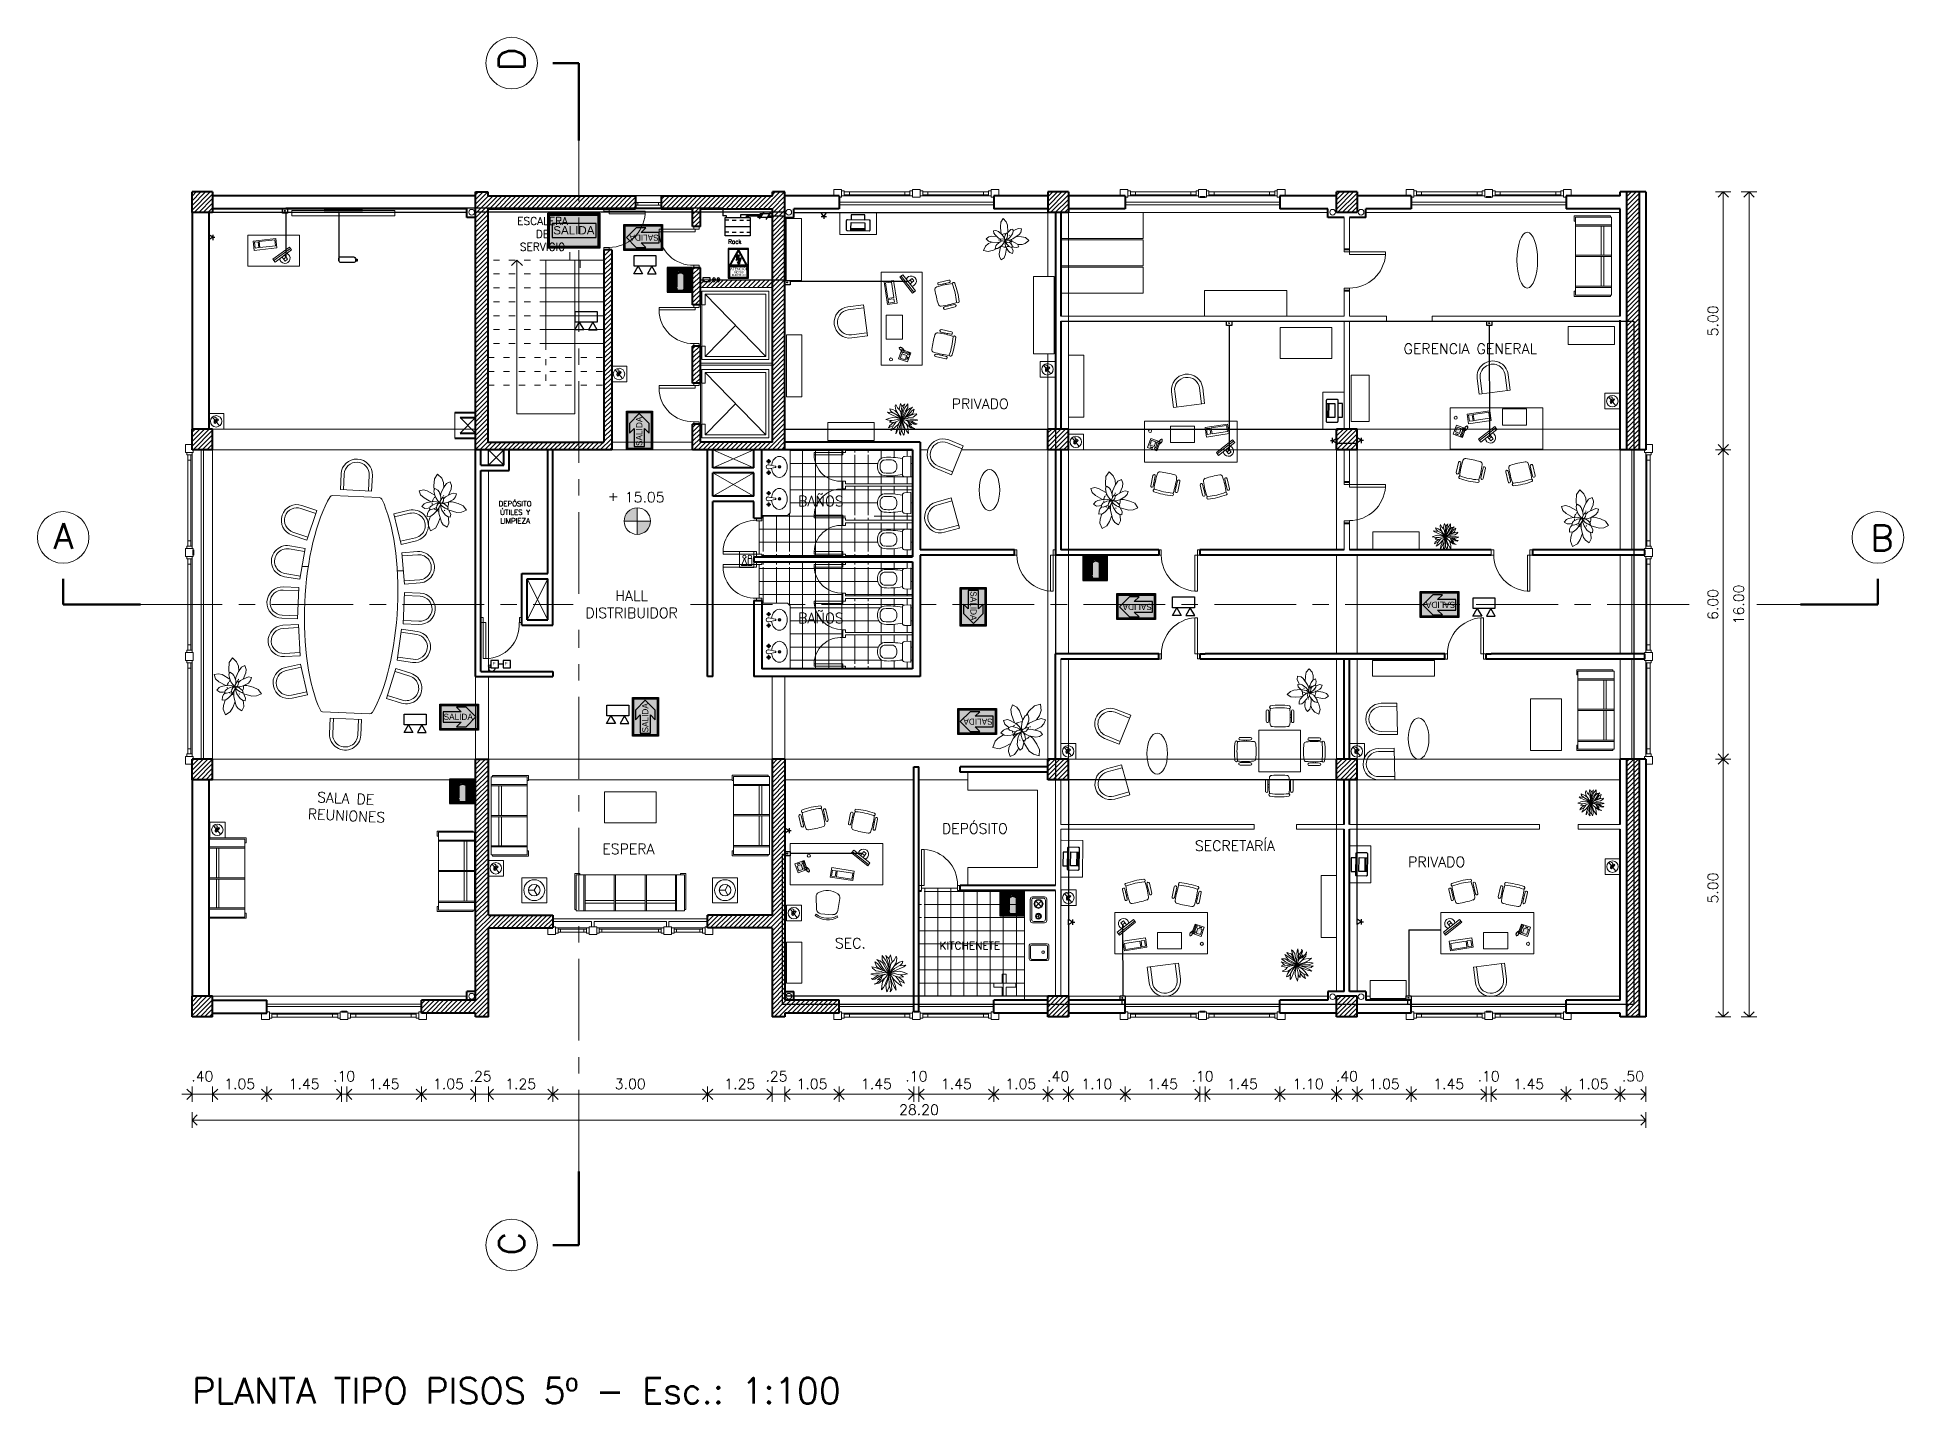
# Model space of a CAD drawing. Extents: x 1009 to 1343, y -172900 to 201.
# Drawn here: x 1306.66 to 1342.86, y 118.35 to 144.85 of the extents above; entities that cross this region are included whole.
import ezdxf

# ---------------------------------------------------------------- set-up
doc = ezdxf.new("R2010")
doc.units = 0
doc.header["$LTSCALE"] = 0.5
for name, pattern in [('ACAD_ISO03W100', [30, 12, -18]), ('CENTER', [50.8, 31.75, -6.35, 6.35, -6.35]), ('TRAZOS2', [0.375, 0.25, -0.125])]:
    doc.linetypes.add(name, pattern=pattern)
doc.layers.get('0').update_dxf_attribs({"linetype": 'CONTINUOUS'})
doc.layers.get('Defpoints').update_dxf_attribs({"linetype": 'CONTINUOUS'})
for name, color, linetype in [('1-ALARMA', 1, 'CONTINUOUS'), ('BRIGADAS', 8, 'TRAZOS2'), ('Cableado', 100, 'CONTINUOUS'), ('CIRCUITO DE SALIDA', 8, 'CONTINUOUS'), ('Electricidad', 50, 'CONTINUOUS'), ('GCI-LUZ DE EMERG.LUZ ESTROBOSCOPICA', 12, 'CONTINUOUS'), ('MARCO_FONDO_NEGRO', 7, 'CONTINUOUS'), ('SENÑAL_FONDO_AMIARILLO', 51, 'CONTINUOUS'), ('SEÑAL_FONDO_AUXI_NEGRO', 250, 'CONTINUOUS'), ('SEÑAL_FONDO_FIGURAS', 254, 'CONTINUOUS'), ('SEÑAL_FONDO_NEGRO', 7, 'CONTINUOUS'), ('SEÑAL_FONDO_ROJO', 242, 'CONTINUOUS'), ('SEÑAL_FONDO_VERDE', 86, 'CONTINUOUS')]:
    doc.layers.add(name, color=color, linetype=linetype)
for name, color, linetype, lineweight in [('Acotaciones', 9, 'CONTINUOUS', 9), ('Carpintería', 55, 'CONTINUOUS', 20), ('Detalles .05', 243, 'CONTINUOUS', 5), ('Detalles 01', 8, 'CONTINUOUS', 9), ('Equipamiento fijo', 31, 'CONTINUOUS', 13), ('Equipamiento movil', 33, 'CONTINUOUS', 9), ('EQUIPO DE EMERGENCIA', 200, 'CONTINUOUS', 30), ('Muros corte', 7, 'CONTINUOUS', 40), ('Muros vista', 253, 'CONTINUOUS', 25), ('Pisos', 252, 'CONTINUOUS', 18), ('Proyección', 4, 'ACAD_ISO03W100', 18), ('Punta 01', 6, 'CONTINUOUS', 9), ('Punta 015', 64, 'CONTINUOUS', 13), ('Punta 02', 11, 'CONTINUOUS', 20), ('Punta 05', 52, 'CONTINUOUS', 50), ('Sist. contra incendio', 1, 'CONTINUOUS', 18), ('Tratamiento pisos', 251, 'CONTINUOUS', 9), ('Vidrios', 147, 'CONTINUOUS', 13)]:
    doc.layers.add(name, color=color, linetype=linetype, lineweight=lineweight)
doc.styles.add('franklin gothic medium', font='framd.ttf')
doc.styles.add('ROMANS', font='arial.ttf', dxfattribs={"oblique": 1, "height": 0.075})
doc.styles.add('Texto 1 mm', font='simplex.shx', dxfattribs={"height": 0.1})
doc.styles.add('Texto 1.5 mm', font='simplex.shx', dxfattribs={"height": 0.15})
doc.styles.add('Texto 2 mm', font='simplex.shx', dxfattribs={"height": 0.2})
doc.styles.add('Texto 5 mm', font='simplex.shx', dxfattribs={"height": 0.5})
doc.dimstyles.new('Primera línea', dxfattribs={"dimscale": 0, "dimtxt": 0.2, "dimasz": 0.2, "dimexe": 0.15, "dimexo": 0, "dimgap": 0.1, "dimtad": 1, "dimzin": 4, "dimdsep": 46, "dimtxsty": 'Texto 2 mm', "dimblk": 'OPEN90', "dimcen": 2.5, "dimclrd": 256, "dimclre": 256, "dimclrt": 256, "dimadec": 0, "dimazin": 0, "dimtfac": 1, "dimtmove": 2, "dimatfit": 3, "dimldrblk": 'OPEN90', "dimfxl": 1, "dimtolj": 1, "dimtzin": 0, "dimlwd": -1, "dimlwe": -1, "dimarcsym": 0})
doc.dimstyles.new('Segunda línea', dxfattribs={"dimscale": 0, "dimtxt": 0.2, "dimasz": 0.2, "dimexe": 0.15, "dimexo": 0.5, "dimgap": 0.1, "dimtad": 1, "dimzin": 4, "dimdsep": 46, "dimtxsty": 'Texto 2 mm', "dimblk": 'OPEN90', "dimcen": 2.5, "dimclrd": 256, "dimclre": 256, "dimclrt": 256, "dimadec": 0, "dimazin": 0, "dimtfac": 1, "dimtmove": 2, "dimatfit": 3, "dimldrblk": 'OPEN90', "dimfxl": 1, "dimtolj": 1, "dimtzin": 0, "dimlwd": -1, "dimlwe": -1, "dimarcsym": 0})
pattern_1 = [(45, (280.013894, 13.64954), (-0.0449012806, 0.0449012806), [])]
pattern_2 = [(0, (211.0139, 13.64954), (0, 0.254), []), (90, (211.0139, 13.64954), (-0.254, 2e-17), [])]
pattern_3 = [(45, (95.013894, 13.64954), (-0.0449012806, 0.0449012806), [])]

msp = doc.modelspace()

# ---------------------------------------------------------------- texts
at = {"layer": '1-ALARMA', "ltscale": 0.2, "style": 'ROMANS'}
for p in [(1315.49, 132.673), (1315.724, 132.673)]:
    msp.add_text('F', height=0.064, dxfattribs=at).set_placement(p)
at = {"layer": 'Acotaciones', "char_height": 0.2, "attachment_point": 5, "style": 'Texto 2 mm'}
for s, insert in [('\\A1;.40', (1309.86, 124.704)), ('\\A1;.10', (1312.61, 124.705)), ('.25', (1315.257, 124.703)), ('.25', (1320.997, 124.703)), ('\\A1;.10', (1323.71, 124.705)), ('\\A1;.40', (1326.46, 124.704)), ('\\A1;.10', (1329.26, 124.705)), ('\\A1;.40', (1332.06, 124.704)), ('\\A1;.10', (1334.81, 124.705)), ('\\A1;.50', (1337.61, 124.706))]:
    msp.add_mtext(s, dxfattribs=dict(at, insert=insert))
at = {"layer": 'Cableado', "char_height": 0.0159, "attachment_point": 1, "style": 'Texto 5 mm'}
for insert in [(1311.445, 141.496), (1321.191, 140.108), (1329.76, 139.319), (1334.805, 139.319), (1321.191, 129.028), (1327.691, 126.231), (1333.241, 126.231)]:
    msp.add_mtext_dynamic_manual_height_columns('RS', width=19.34546, gutter_width=2.5, heights=[0], dxfattribs=dict(at, insert=insert))
at = {"layer": 'Electricidad', "char_height": 0.0202, "attachment_point": 1, "style": 'Texto 5 mm'}
for s, insert in [('T1', (1319.767, 140.163)), ('T2', (1319.852, 140.162))]:
    msp.add_mtext_dynamic_manual_height_columns(s, width=19.34546, gutter_width=2.5, heights=[0], dxfattribs=dict(at, insert=insert))
at = {"layer": 'Punta 01', "color": 6, "insert": (1320.059, 140.933), "char_height": 0.08067, "attachment_point": 1, "style": 'Texto 5 mm'}
msp.add_mtext_dynamic_manual_height_columns('{\\C0;Rack} ', width=11.68093, gutter_width=2.5, heights=[0], dxfattribs=at)
at = {"layer": 'Punta 01', "insert": (1315.927, 135.859), "char_height": 0.1, "width": 0.75841, "attachment_point": 2, "style": 'Texto 1 mm'}
msp.add_mtext('DEPÓSITO ÚTILES Y LIMPIEZA', dxfattribs=at)
at = {"layer": 'Punta 015', "char_height": 0.15, "style": 'Texto 1.5 mm'}
for s, insert, width, attachment_point in [('ESCALERA DE SERVICIO', (1316.46, 141.366), 1.23789, 2), ('KITCHENETE', (1324.16, 127.314), 1.38855, 1)]:
    msp.add_mtext(s, dxfattribs=dict(at, insert=insert, width=width, attachment_point=attachment_point))
at = {"layer": 'Punta 015', "linetype": 'Continuous', "insert": (1318.44, 135.936), "char_height": 0.2, "attachment_point": 5, "style": 'Texto 2 mm'}
msp.add_mtext('15.05', dxfattribs=at)
at = {"layer": 'Punta 02', "lineweight": 20, "char_height": 0.2, "attachment_point": 1, "style": 'Texto 2 mm'}
for s, insert, width in [('GERENCIA GENERAL', (1333.161, 138.915), 3.12569), ('SECRETARÍA', (1329.113, 129.274), 1.26943)]:
    msp.add_mtext(s, dxfattribs=dict(at, insert=insert, width=width))
at = {"layer": 'Punta 02', "char_height": 0.2, "style": 'Texto 2 mm'}
for s, insert, width, attachment_point in [('PRIVADO', (1324.394, 137.846), 1.26943, 1), ('BAÑOS', (1321.416, 135.959), 1.0557, 1), ('HALL\\PDISTRIBUIDOR', (1318.187, 134.123), 2.1374, 2), ('BAÑOS', (1321.416, 133.692), 1.0557, 1), ('DEPÓSITO', (1324.205, 129.607), 1.41809, 1), ('ESPERA', (1317.619, 129.212), 1.0557, 1), ('PRIVADO', (1333.248, 128.961), 1.26943, 1), ('SEC.', (1322.13, 127.384), 0.60596, 1)]:
    msp.add_mtext(s, dxfattribs=dict(at, insert=insert, width=width, attachment_point=attachment_point))
at = {"layer": 'Punta 02', "insert": (1311.906, 130.227), "char_height": 0.2, "width": 1.64989, "attachment_point": 1, "rotation": 357.392, "style": 'Texto 2 mm'}
msp.add_mtext('\\pi0.18685;SALA DE \\P\\pi0.020182;REUNIONES', dxfattribs=at)
at = {"layer": 'Punta 05', "char_height": 0.5, "width": 0.3999, "attachment_point": 7, "rotation": 90, "style": 'Texto 5 mm'}
for s, insert in [('D', (1316.111, 144.205)), ('C', (1316.11, 121.232))]:
    msp.add_mtext(s, dxfattribs=dict(at, insert=insert))
at = {"layer": 'Punta 05', "char_height": 0.5, "attachment_point": 1, "style": 'Texto 5 mm'}
for s, insert, width in [('A', (1306.974, 135.432), 0.39986), ('B', (1342.212, 135.394), 0.3999), ('PLANTA TIPO PISOS 5º - Esc.: 1:100', (1309.664, 118.854), 17.24555)]:
    msp.add_mtext(s, dxfattribs=dict(at, insert=insert, width=width))

# ---------------------------------------------------------------- blocks, each defined once
blk = doc.blocks.new('Velador planta')
for q in [(-4.3, 2.5), (4.3, 2.5), (0, -5)]:
    blk.add_line((0, 0), q)
for radius in [9, 5]:
    blk.add_circle((0, 0), radius)
blk = doc.blocks.new('Treei')
for p, q in [((-4.76, 0.09), (-5.92, -0.48)), ((-5.51, 0.92), (-5.8, 1.09)), ((-5.8, 1.09), (-4.68, 0.77)), ((-5.76, 2.23), (-4.31, 2.25)), ((-4.26, 1.14), (-5.76, 2.23)), ((-5.12, 0.4), (-5.51, 0.92)), ((-4.61, -0.04), (-5.12, 0.4)), ((-4.68, 0.77), (-3.34, 0.26)), ((-3.94, 3.46), (-4.45, 3.93)), ((-4.45, 3.93), (-4.03, 2.89)), ((-4.31, 2.25), (-2.93, 1.32)), ((-2.77, 0.45), (-4.26, 1.14)), ((-4.03, 2.89), (-3.28, 2.03)), ((-3.05, 2.89), (-3.94, 3.46)), ((-2.15, 4.1), (-3.71, 4.62)), ((-3.71, 4.62), (-3.16, 3.73)), ((-3.34, 0.26), (-1.78, -0.09)), ((-3.28, 2.03), (-2.08, 1.39)), ((-3.16, 3.73), (-1.67, 2.62)), ((-1.83, 2.15), (-3.05, 2.89)), ((-2.93, 1.32), (-0.51, 0.11)), ((-0.77, 0.18), (-2.77, 0.45)), ((-1.21, 2.79), (-2.15, 4.1)), ((-2.08, 1.39), (-1.04, 0.82)), ((-1.6, 5.41), (-2.01, 5.58)), ((-2.01, 5.58), (-1.8, 4.47)), ((-0.51, 1.14), (-1.83, 2.15)), ((-1.8, 4.47), (-1.02, 2.25)), ((-1.67, 2.62), (-0.88, 1.91)), ((-0.75, 4.27), (-1.6, 5.41)), ((-1.04, 0.82), (0.03, -0.03)), ((-1.02, 2.25), (0.03, -0.03)), ((0.03, -0.03), (-0.77, 0.18)), ((-0.56, 2.57), (-0.75, 4.27)), ((-0.11, 1.56), (-0.56, 2.57)), ((-0.17, 1), (0.06, 3.09)), ((0.03, -0.03), (-0.17, 1)), ((0.01, 4.32), (0.22, 5.68)), ((0.06, 3.09), (0.01, 4.32)), ((0.03, -0.03), (0.2, 0.77)), ((2.04, 0.65), (0.03, -0.03)), ((0.7, 0.63), (0.03, -0.03)), ((0.03, -0.03), (2.96, 0.63)), ((1.85, 0.03), (0.03, -0.03)), ((0.2, 0.77), (0.8, 2.18)), ((0.22, 5.68), (0.34, 5.97)), ((0.57, 2.38), (0.31, 1.05)), ((0.34, 5.97), (0.52, 5.11)), ((1.05, 3.19), (0.44, 1.74)), ((0.52, 5.11), (0.61, 3.71)), ((0.61, 3.71), (0.57, 2.38)), ((0.61, 3.58), (1.42, 4.57)), ((1.28, 1.02), (0.7, 0.63)), ((0.8, 2.18), (2.11, 2.72)), ((0.96, 2.25), (2.2, 3.73)), ((1.92, 4.62), (1.05, 3.19)), ((1.99, 1.81), (1.28, 1.02)), ((1.42, 4.57), (1.81, 5.28)), ((1.69, 1.48), (2.82, 2.08)), ((1.81, 5.28), (1.78, 5.7)), ((1.78, 5.7), (2.06, 5.28)), ((3.28, 0.01), (1.85, 0.03)), ((2.06, 5.28), (1.92, 4.62)), ((2.2, 3.73), (1.92, 2.62)), ((2.36, 2.28), (1.99, 1.81)), ((2.73, 0.9), (2.04, 0.65)), ((2.11, 2.72), (3.12, 3.85)), ((3.3, 3.31), (2.36, 2.28)), ((3.51, 1.17), (2.73, 0.9)), ((2.82, 2.08), (4.22, 2.33)), ((2.96, 0.63), (3.97, 1)), ((3.12, 3.85), (3.58, 4.84)), ((4.41, -0.01), (3.28, 0.01)), ((3.58, 4.84), (3.3, 3.31)), ((4.64, 1.81), (3.51, 1.17)), ((3.97, 1), (4.77, 0.95)), ((4.22, 2.33), (5.46, 2.47)), ((5.39, 0.4), (4.41, -0.01)), ((5.46, 2.47), (4.64, 1.81)), ((4.77, 0.95), (5.72, 0.8)), ((6.02, 0.65), (5.39, 0.4)), ((5.72, 0.8), (6.02, 0.65)), ((-5.92, -0.48), (-3.64, -1.03)), ((-4.26, -1.67), (-5.51, -2.28)), ((-5.51, -2.28), (-4.86, -2.48)), ((-4.86, -2.48), (-3.37, -2.31)), ((-2.36, -0.36), (-4.61, -0.04)), ((-3.44, -0.9), (-4.26, -1.67)), ((-3.55, -3.37), (-3.92, -4.48)), ((-3.92, -4.48), (-3.16, -4.25)), ((-3.05, -2.53), (-3.55, -3.37)), ((-2.65, -0.43), (-3.44, -0.9)), ((-3.37, -2.31), (-1.83, -1.37)), ((-3.16, -4.25), (-2.38, -3.46)), ((-2.28, -1.64), (-3.05, -2.53)), ((-1.34, -0.24), (-2.65, -0.43)), ((-2.33, -3.24), (-2.56, -5.44)), ((-2.56, -5.44), (-2.06, -4.77)), ((-1.46, -1.72), (-2.33, -3.24)), ((-2.06, -4.77), (-1.39, -3.32)), ((-1.83, -1.37), (0.03, -0.03)), ((-1.78, -0.09), (-0.95, -0.18)), ((0.03, -0.03), (-1.46, -1.72)), ((-1.39, -3.32), (0.03, -0.03)), ((0.03, -0.03), (-1.34, -0.24)), ((-0.47, -1.76), (-0.63, -3.46)), ((-0.63, -3.46), (-0.35, -4.6)), ((0.03, -0.03), (-0.47, -1.76)), ((-0.35, -4.6), (0.2, -6.03)), ((0.11, -1.72), (0.03, -0.03)), ((0.03, -0.03), (1.07, -2.16)), ((1, -0.83), (0.03, -0.03)), ((3.21, -0.98), (0.03, -0.03)), ((0.45, -2.92), (0.11, -1.72)), ((0.2, -6.03), (0.5, -4.43)), ((0.5, -4.43), (0.45, -2.92)), ((0.5, -3.74), (1.19, -4.72)), ((1.97, -1.44), (1, -0.83)), ((1.3, -3.19), (1.03, -2.11)), ((1.07, -2.16), (2.15, -3.07)), ((1.19, -4.72), (1.28, -3.19)), ((4.06, -0.75), (1.24, -0.39)), ((1.28, -3.19), (2.47, -4.62)), ((1.31, -1.02), (3.1, -1.64)), ((2.93, -2.41), (1.97, -1.44)), ((2.15, -3.07), (3.12, -3.59)), ((2.93, -4.4), (2.43, -3.22)), ((2.47, -4.62), (3.23, -5.02)), ((3.85, -3.54), (2.93, -2.41)), ((3.23, -5.02), (2.93, -4.4)), ((3.1, -1.64), (4.24, -2.04)), ((3.12, -3.59), (4.27, -4.18)), ((4.47, -1.62), (3.21, -0.98)), ((4.27, -4.18), (3.85, -3.54)), ((3.92, 0), (5.37, -0.51)), ((5.3, -0.93), (4.06, -0.75)), ((4.24, -2.04), (5.56, -2.28)), ((5.56, -2.28), (4.47, -1.62)), ((6.02, -0.34), (5.3, -0.93)), ((5.37, -0.51), (6.02, -0.34))]:
    blk.add_line(p, q)
blk = doc.blocks.new('TELEFONO')
at = {"layer": 'Detalles .05'}
for p, q in [((0.139, 0.134), (-0.098, 0.134)), ((-0.098, 0.134), (-0.098, -0.099)), ((-0.071, 0.089), (-0.071, -0.055)), ((-0.043, 0.089), (-0.043, -0.055)), ((0.108, 0.063), (0, 0.063)), ((0, 0.063), (0, -0.063)), ((0.081, 0.108), (0.023, 0.108)), ((0.023, 0.108), (0.023, 0.094)), ((0.023, 0.094), (0.081, 0.094)), ((0.027, 0.041), (0.027, 0.041)), ((0.027, 0.014), (0.027, 0.014)), ((0.054, 0.041), (0.054, 0.041)), ((0.054, 0.014), (0.054, 0.014)), ((0.081, 0.094), (0.081, 0.108)), ((0.081, 0.041), (0.081, 0.041)), ((0.081, 0.014), (0.081, 0.014)), ((0.108, -0.063), (0.108, 0.063)), ((0.139, -0.099), (0.139, 0.134)), ((-0.129, -0.104), (-0.147, -0.11)), ((-0.129, -0.116), (-0.147, -0.121)), ((-0.129, -0.127), (-0.147, -0.133)), ((-0.129, -0.139), (-0.147, -0.145)), ((-0.124, -0.093), (-0.141, -0.098)), ((-0.124, -0.15), (-0.141, -0.156)), ((-0.118, -0.081), (-0.135, -0.087)), ((-0.118, -0.162), (-0.135, -0.168)), ((-0.112, -0.07), (-0.129, -0.075)), ((-0.106, -0.058), (-0.124, -0.064)), ((-0.104, -0.17), (-0.122, -0.176)), ((-0.101, -0.047), (-0.118, -0.052)), ((-0.089, -0.156), (-0.106, -0.162)), ((-0.083, -0.145), (-0.101, -0.15)), ((-0.098, -0.099), (0.139, -0.099)), ((-0.078, -0.133), (-0.095, -0.139)), ((-0.072, -0.121), (-0.089, -0.127)), ((-0.067, -0.083), (-0.078, -0.116)), ((0, -0.063), (0.108, -0.063)), ((0.027, -0.013), (0.027, -0.013)), ((0.027, -0.04), (0.027, -0.04)), ((0.054, -0.013), (0.054, -0.013)), ((0.054, -0.04), (0.054, -0.04)), ((0.081, -0.013), (0.081, -0.013)), ((0.081, -0.04), (0.081, -0.04))]:
    blk.add_line(p, q, dxfattribs=at)
for centre, start, end in [((-0.057, 0.089), 298.4915, 241.5085), ((-0.057, -0.055), 118.4915, 61.5085)]:
    blk.add_arc(centre, 0.0302, start, end, dxfattribs=at)
blk = doc.blocks.new('RECTANG')
for p, q in [((1, 1), (0, 1)), ((0, 1), (0, 0)), ((1, 0), (1, 1)), ((0, 0), (1, 0))]:
    blk.add_line(p, q)
blk = doc.blocks.new('KEYBOARD', base_point=(60, 294))
for p, xscale, yscale, zscale in [((60, 294), 19, 8, 19), ((61, 295), 13, 5, 13), ((75, 295), 3, 5, 3)]:
    blk.add_blockref('RECTANG', p, dxfattribs=dict(xscale=xscale, yscale=yscale, zscale=zscale))
blk = doc.blocks.new('silla compu')
for p, q in [((-0.198, 0.131), (-0.215, -0.107)), ((0.255, 0.058), (0.197, -0.173)), ((-0.225, -0.207), (-0.247, -0.23)), ((0.092, -0.242), (-0.137, -0.206)), ((0.175, -0.271), (0.188, -0.3))]:
    blk.add_line(p, q)
for centre, radius, start, end in [((-0.105, 0.124), 0.0936, 112.4967, 175.8734), ((-0.005, -0.116), 0.354, 49.3107, 112.4967), ((0.175, 0.085), 0.0838, 341.6928, 53.5518), ((0.022, 0.055), 0.392, 226.6455, 295.1618), ((0.022, 0.055), 0.361, 226.6972, 295.1102), ((-0.122, -0.113), 0.0936, 175.8734, 260.9037), ((0.098, -0.138), 0.105, 266.1879, 340.6498)]:
    blk.add_arc(centre, radius, start, end)
blk = doc.blocks.new('Plant1')
for p, q in [((-4.9, 10.5), (-5.5, 8.7)), ((-3.1, 9.8), (-4.9, 10.5)), ((1.2, 11), (-0.2, 7.3)), ((2.9, 14), (1.2, 11)), ((5.8, 15.7), (2.9, 14)), ((6.8, 12.6), (5.8, 15.7)), ((6.7, 9.7), (6.8, 12.6)), ((-15.4, 2.3), (-18.1, 0)), ((-12.6, 3.2), (-15.4, 2.3)), ((-10.2, 7.8), (-12.6, 7.2)), ((-12.6, 7.2), (-11.8, 4.9)), ((-9.7, 3.1), (-12.6, 3.2)), ((-11.8, 4.9), (-9.4, 2.9)), ((-8, 7.4), (-10.2, 7.8)), ((-9.4, 2.9), (-5.9, 0.9)), ((-4.4, 5.4), (-8, 7.4)), ((-3.9, 0.6), (-7.1, -0.2)), ((-5.9, 0.9), (-4.3, 0.5)), ((-5.5, 8.7), (-5.1, 7.2)), ((-5.1, 7.2), (-3.7, 3.6)), ((-2.1, 0.5), (-3.9, 0.6)), ((-2.5, 2.2), (-3.8, 2.1)), ((-3.8, 2.1), (-2.9, 1.2)), ((-3.7, 3.6), (-2.6, 2.2)), ((-1.6, 8.3), (-3.1, 9.8)), ((-2.9, 1.2), (-1.3, 0)), ((-1.3, 2), (-2.5, 2.2)), ((-1.9, 0.5), (-2.1, 0.5)), ((-0.2, 4.9), (-1.6, 8.3)), ((-0.4, 1.3), (-1.3, 2)), ((-0.6, -0.1), (-0.2, 0)), ((-0.2, 7.3), (-0.4, 5.4)), ((-0.1, 0.8), (-0.4, 1.3)), ((0.2, 2.7), (-0.2, 4.9)), ((-0.2, 0), (-0.1, 0.1)), ((-0.1, 0.7), (0.1, 0.8)), ((-0.1, 0.2), (-0.1, 0.8)), ((-0.1, 0.1), (-0.1, 0.2)), ((0.1, 0.8), (0.2, 2.7)), ((0.3, 1.3), (0.1, 0.4)), ((0.1, 0.4), (0.2, 0.2)), ((0.2, 0.2), (0.4, 0.2)), ((0.7, 2.3), (0.3, 1.3)), ((0.4, 0.2), (1.2, 0.4)), ((0.5, 0.2), (0.7, 0)), ((1.6, 3.3), (0.7, 2.3)), ((0.7, 0), (2.4, 0)), ((1.2, 0.4), (2.2, 1.1)), ((2.7, 4.3), (1.6, 3.3)), ((2.2, 1.1), (3.4, 2.6)), ((2.4, 0), (4.4, 0.5)), ((3.8, 4.5), (2.7, 4.3)), ((3.4, 2.6), (3.8, 3.4)), ((3.8, 3.4), (4.8, 4.9)), ((3.8, 3.4), (3.8, 4.5)), ((4.4, 0.5), (7.5, 2.2)), ((7.5, 5.7), (4.6, 4.6)), ((4.8, 4.9), (6.7, 9.7)), ((9.2, 5.3), (7.5, 5.7)), ((7.5, 2.2), (8.7, 3.6)), ((8.7, 3.6), (9.2, 5.3)), ((8.8, 3.9), (9.8, 4.1)), ((9.8, 4.1), (12.9, 4.1)), ((13.5, 0.5), (11.7, -0.5)), ((12.9, 4.1), (15.2, 2.7)), ((15.2, 2.7), (13.5, 0.5)), ((-18.1, 0), (-15.4, -2.3)), ((-15.4, -2.3), (-11.2, -3)), ((-11.2, -3), (-8.4, -3)), ((-8.2, -0.9), (-9.4, -2.5)), ((-9.4, -2.5), (-7.9, -3.3)), ((-8.4, -7.5), (-9.2, -9.7)), ((-9.2, -9.7), (-8.9, -12.4)), ((-5.2, -3), (-8.4, -7.5)), ((-7.1, -0.2), (-8.2, -0.9)), ((-7.9, -3.3), (-5.4, -3)), ((-6.3, -11.8), (-4.2, -9.8)), ((-5.4, -3), (-3.4, -2.4)), ((-4.2, -9.8), (-1.4, -5.8)), ((-3.4, -2.4), (-1.6, -1.4)), ((-1.6, -1.4), (-0.5, -0.4)), ((-1.1, -2.4), (-1.5, -4.4)), ((-1.5, -4.4), (-1.1, -8.7)), ((-1.3, 0), (-0.6, -0.1)), ((-0.4, -0.8), (-1.1, -2.4)), ((-1.1, -8.7), (-0.6, -10.1)), ((-0.3, -0.5), (-0.6, -0.5)), ((-0.6, -10.1), (1, -11.6)), ((-0.5, -0.4), (-0.5, -0.1)), ((0.1, -0.6), (-0.4, -0.8)), ((-0.3, -0.8), (-0.3, -0.5)), ((-0.2, -1.8), (-0.1, -0.7)), ((0, -3.2), (-0.2, -1.8)), ((0.1, -0.1), (0, -0.4)), ((0, -0.4), (0.1, -1)), ((1, -5.7), (0, -3.2)), ((0.6, -0.1), (0.1, -0.1)), ((0.1, -1), (0.5, -1.6)), ((0.5, -1.6), (1.4, -2.3)), ((1.5, -0.4), (0.6, -0.1)), ((1.7, -6.5), (1, -5.7)), ((1, -11.6), (2.3, -9.9)), ((1.4, -2.3), (2.6, -2.6)), ((3.1, -1.6), (1.5, -0.4)), ((3.1, -7.1), (1.7, -6.5)), ((3.2, -1.2), (2, -0.8)), ((2.4, -1), (2.2, -0.9)), ((2.3, -2.5), (3, -4)), ((2.4, -7.9), (2.3, -6.8)), ((2.3, -9.9), (2.4, -7.9)), ((4.2, -2.3), (2.4, -1)), ((2.6, -2.6), (3.9, -2.6)), ((3, -4), (3.4, -5.8)), ((3.9, -2.6), (3.1, -1.6)), ((3.4, -5.8), (3.1, -7.1)), ((6, -1.5), (3.2, -1.2)), ((3.2, -6.7), (4, -7.7)), ((4, -7.7), (5.4, -8.6)), ((6.4, -4.9), (4.2, -2.3)), ((5.4, -8.6), (7.5, -8.9)), ((11.7, -0.5), (6, -1.5)), ((7.5, -6.7), (6.4, -4.9)), ((7.5, -8.9), (7.5, -6.7)), ((7.5, -7), (10.7, -8.4)), ((9, -1), (12.6, -2.8)), ((10.7, -8.4), (13.1, -8.8)), ((12.6, -2.8), (15.2, -4.6)), ((13.1, -8.8), (16.6, -7.8)), ((15.2, -4.6), (16.6, -7.8)), ((-8.9, -12.4), (-6.3, -11.8))]:
    blk.add_line(p, q)
for start, end in [(172.4345, 176.9296), (149.2581, 153.7532), (57.1582, 93.2041), (21.2653, 25.7604), (212.1423, 223.5771), (229.8179, 257.6637), (265.2848, 278.7499), (306.6551, 316.418), (323.0282, 344.4965)]:
    blk.add_arc((0, 0), 5.12, start, end)
blk = doc.blocks.new('inodoro')
at = {"layer": 'Equipamiento fijo'}
for p, q in [((-0.197, 0.127), (-0.202, 0.008)), ((0.194, 0), (-0.194, 0)), ((-0.157, 0.165), (0.157, 0.165)), ((0.197, 0.127), (0.202, 0.008))]:
    blk.add_line(p, q, dxfattribs=at)
for centre, radius, start, end in [((1.09, 0.422), 1.27, 175.4777, 191.6858), ((-0.051, 0.512), 0.125, 117.5857, 175.5072), ((1.095, 0.422), 1.224, 175.5072, 182.1425), ((-0.028, 0.381), 0.101, 182.7072, 247.2321), ((-0.051, 0.512), 0.075, 117.5857, 175.5072), ((0, 0.415), 0.235, 90, 117.5857), ((0, 0.415), 0.185, 90, 117.5857), ((0, 0.415), 0.235, 62.4143, 90), ((0, 0.415), 0.185, 62.4143, 90), ((0.028, 0.381), 0.101, 292.7679, 357.2928), ((0.051, 0.512), 0.075, 4.4928, 62.4143), ((0.051, 0.512), 0.125, 4.4928, 62.4143), ((-1.095, 0.422), 1.224, 357.8575, 4.4928), ((-1.024, 0.418), 1.205, 347.8749, 4.9616), ((-0.194, 0.008), 0.00803, 177.6578, 269.7397), ((-0.157, 0.125), 0.04, 90, 177.3974), ((-0.014, 0.396), 0.12, 243.7978, 262.0389), ((0, 0.483), 0.208, 261.594, 278.406), ((0.014, 0.396), 0.12, 277.9611, 296.2022), ((0.157, 0.125), 0.04, 2.6026, 90), ((0.195, 0.007), 0.00742, 265.6488, 0.2402), ((0.194, 0.008), 0.008, 355.889, 2.6026)]:
    blk.add_arc(centre, radius, start, end, dxfattribs=at)
blk = doc.blocks.new('Lavamanos')
at = {"layer": 'Equipamiento movil'}
for p, q in [((-0.118, -0.158), (-0.138, -0.154)), ((-0.118, -0.167), (-0.138, -0.171)), ((-0.114, -0.154), (-0.118, -0.133)), ((-0.114, -0.171), (-0.118, -0.192)), ((-0.105, -0.154), (-0.101, -0.133)), ((-0.105, -0.171), (-0.101, -0.192)), ((-0.101, -0.158), (-0.08, -0.154)), ((-0.101, -0.167), (-0.08, -0.171)), ((-0.015, -0.037), (-0.038, -0.156)), ((0.013, -0.037), (0.036, -0.156)), ((0.102, -0.158), (0.081, -0.154)), ((0.102, -0.167), (0.081, -0.171)), ((0.106, -0.154), (0.102, -0.133)), ((0.106, -0.171), (0.102, -0.192)), ((0.115, -0.154), (0.119, -0.133)), ((0.115, -0.171), (0.119, -0.192)), ((0.119, -0.158), (0.14, -0.154)), ((0.119, -0.167), (0.14, -0.171))]:
    blk.add_line(p, q, dxfattribs=at)
for centre, radius in [((-0.001, 0.048), 0.0249), ((-0.001, 0.048), 0.014), ((-0.109, -0.162), 0.00541), ((0.11, -0.162), 0.00541)]:
    blk.add_circle(centre, radius, dxfattribs=at)
for centre, radius, start, end in [((-0.09, 0.045), 0.115, 150.9639, 180), ((-0.09, 0.045), 0.115, 180, 209.0361), ((-0.047, 0.021), 0.164, 126.7285, 150.9639), ((-0.019, -0.016), 0.211, 107.1746, 126.7285), ((-0.001, -0.075), 0.272, 90, 107.1746), ((-0.001, -0.075), 0.272, 72.8254, 90), ((0.017, -0.016), 0.211, 53.2715, 72.8254), ((0.045, 0.021), 0.164, 29.0361, 53.2715), ((0.088, 0.045), 0.115, 0, 29.0361), ((0.088, 0.045), 0.115, 330.9639, 360), ((-0.047, 0.069), 0.164, 209.0361, 233.2715), ((-0.019, 0.106), 0.211, 233.2715, 252.8254), ((-0.136, -0.163), 0.00882, 105.2781, 254.7219), ((-0.109, -0.162), 0.0226, 108.6122, 162.265), ((-0.109, -0.162), 0.0226, 198.6122, 252.265), ((-0.109, -0.136), 0.00882, 15.2781, 164.7219), ((-0.109, -0.162), 0.00976, 119.0054, 153.1041), ((-0.109, -0.162), 0.00976, 209.0054, 243.1041), ((-0.109, -0.189), 0.00882, 195.2781, 344.7219), ((-0.117, -0.163), 0.00254, 349.6493, 12.8593), ((-0.109, -0.155), 0.00254, 259.6493, 282.8593), ((-0.109, -0.17), 0.00254, 79.6493, 102.8593), ((-0.109, -0.162), 0.00976, 29.0054, 63.1041), ((-0.109, -0.162), 0.00976, 299.0054, 333.1041), ((-0.101, -0.162), 0.00254, 169.6493, 192.8593), ((-0.109, -0.162), 0.0226, 18.6122, 72.265), ((-0.109, -0.162), 0.0226, 288.6122, 342.265), ((-0.001, 0.165), 0.272, 252.8254, 264.2829), ((-0.083, -0.162), 0.00882, 285.2781, 74.7219), ((-0.001, -0.171), 0.0398, 158.1761, 21.8239), ((-0.001, -0.035), 0.014, 352.3829, 187.2442), ((-0.001, 0.165), 0.272, 275.7171, 287.1746), ((0.084, -0.162), 0.00882, 105.2781, 254.7219), ((0.017, 0.106), 0.211, 287.1746, 306.7285), ((0.11, -0.162), 0.0226, 107.735, 161.3878), ((0.11, -0.162), 0.0226, 197.735, 251.3878), ((0.111, -0.136), 0.00882, 15.2781, 164.7219), ((0.11, -0.162), 0.00976, 116.8959, 150.9946), ((0.11, -0.162), 0.00976, 206.8959, 240.9946), ((0.11, -0.189), 0.00882, 195.2781, 344.7219), ((0.103, -0.162), 0.00254, 347.1407, 10.3507), ((0.111, -0.155), 0.00254, 257.1407, 280.3507), ((0.11, -0.17), 0.00254, 77.1407, 100.3507), ((0.11, -0.162), 0.00976, 26.8959, 60.9946), ((0.11, -0.162), 0.00976, 296.8959, 330.9946), ((0.118, -0.163), 0.00254, 167.1407, 190.3507), ((0.11, -0.162), 0.0226, 287.735, 341.3878), ((0.11, -0.162), 0.0226, 17.735, 71.3878), ((0.137, -0.163), 0.00882, 285.2781, 74.7219), ((0.045, 0.069), 0.164, 306.7285, 330.9639)]:
    blk.add_arc(centre, radius, start, end, dxfattribs=at)
blk = doc.blocks.new('_Open90')
at = {"color": 0, "linetype": 'ByBlock', "lineweight": -2}
for p, q in [((0, 0), (-1, 0)), ((-0.5, 0.5), (0, 0)), ((0, 0), (-0.5, -0.5))]:
    blk.add_line(p, q, dxfattribs=at)
blk = doc.blocks.new('*D125')
at = {"layer": 'Acotaciones', "transparency": 16777216}
for p, q in [((1339.21, 130.855), (1339.51, 130.855)), ((1339.36, 126.055), (1339.36, 130.655)), ((1339.21, 125.855), (1339.51, 125.855))]:
    blk.add_line(p, q, dxfattribs=at)
at = {"layer": 'Defpoints', "color": 0, "transparency": 16777216}
for p in [(1339.21, 130.855), (1339.36, 130.855), (1339.21, 125.855)]:
    blk.add_point(p, dxfattribs=at)
at = {"layer": 'Acotaciones', "transparency": 16777216, "xscale": 0.2, "yscale": 0.2, "zscale": 0.2}
for p, rotation in [((1339.36, 130.855), 90), ((1339.36, 125.855), 270)]:
    blk.add_blockref('_Open90', p, dxfattribs=dict(at, rotation=rotation))
at = {"layer": 'Acotaciones', "transparency": 16777216, "insert": (1339.16, 128.355), "char_height": 0.2, "attachment_point": 5, "rotation": 90, "style": 'Texto 2 mm'}
blk.add_mtext('\\A1;5.00', dxfattribs=at)
blk = doc.blocks.new('*D126')
at = {"layer": 'Acotaciones', "transparency": 16777216}
for p, q in [((1339.21, 136.855), (1339.51, 136.855)), ((1339.36, 131.055), (1339.36, 136.655)), ((1339.21, 130.855), (1339.51, 130.855))]:
    blk.add_line(p, q, dxfattribs=at)
at = {"layer": 'Defpoints', "color": 0, "transparency": 16777216}
for p in [(1339.21, 136.855), (1339.36, 136.855), (1339.21, 130.855)]:
    blk.add_point(p, dxfattribs=at)
at = {"layer": 'Acotaciones', "transparency": 16777216, "xscale": 0.2, "yscale": 0.2, "zscale": 0.2}
for p, rotation in [((1339.36, 136.855), 90), ((1339.36, 130.855), 270)]:
    blk.add_blockref('_Open90', p, dxfattribs=dict(at, rotation=rotation))
at = {"layer": 'Acotaciones', "transparency": 16777216, "insert": (1339.16, 133.855), "char_height": 0.2, "attachment_point": 5, "rotation": 90, "style": 'Texto 2 mm'}
blk.add_mtext('\\A1;6.00', dxfattribs=at)
blk = doc.blocks.new('*D127')
at = {"layer": 'Acotaciones', "transparency": 16777216}
for p, q in [((1339.21, 141.855), (1339.51, 141.855)), ((1339.36, 137.055), (1339.36, 141.655)), ((1339.21, 136.855), (1339.51, 136.855))]:
    blk.add_line(p, q, dxfattribs=at)
at = {"layer": 'Defpoints', "color": 0, "transparency": 16777216}
for p in [(1339.21, 141.855), (1339.36, 141.855), (1339.21, 136.855)]:
    blk.add_point(p, dxfattribs=at)
at = {"layer": 'Acotaciones', "transparency": 16777216, "xscale": 0.2, "yscale": 0.2, "zscale": 0.2}
for p, rotation in [((1339.36, 141.855), 90), ((1339.36, 136.855), 270)]:
    blk.add_blockref('_Open90', p, dxfattribs=dict(at, rotation=rotation))
at = {"layer": 'Acotaciones', "transparency": 16777216, "insert": (1339.16, 139.355), "char_height": 0.2, "attachment_point": 5, "rotation": 90, "style": 'Texto 2 mm'}
blk.add_mtext('\\A1;5.00', dxfattribs=at)
blk = doc.blocks.new('*D128')
at = {"layer": 'Acotaciones', "transparency": 16777216}
for p, q in [((1339.71, 141.855), (1340.01, 141.855)), ((1339.86, 126.055), (1339.86, 141.655)), ((1339.71, 125.855), (1340.01, 125.855))]:
    blk.add_line(p, q, dxfattribs=at)
at = {"layer": 'Defpoints', "color": 0, "transparency": 16777216}
for p in [(1339.21, 141.855), (1339.86, 141.855), (1339.21, 125.855)]:
    blk.add_point(p, dxfattribs=at)
at = {"layer": 'Acotaciones', "transparency": 16777216, "xscale": 0.2, "yscale": 0.2, "zscale": 0.2}
for p, rotation in [((1339.86, 141.855), 90), ((1339.86, 125.855), 270)]:
    blk.add_blockref('_Open90', p, dxfattribs=dict(at, rotation=rotation))
at = {"layer": 'Acotaciones', "transparency": 16777216, "insert": (1339.66, 133.855), "char_height": 0.2, "attachment_point": 5, "rotation": 90, "style": 'Texto 2 mm'}
blk.add_mtext('\\A1;16.00', dxfattribs=at)
blk = doc.blocks.new('*D129')
at = {"layer": 'Acotaciones', "transparency": 16777216}
for p, q in [((1310.06, 124.505), (1310.06, 124.205)), ((1310.26, 124.355), (1310.91, 124.355)), ((1311.11, 124.505), (1311.11, 124.205))]:
    blk.add_line(p, q, dxfattribs=at)
at = {"layer": 'Defpoints', "color": 0, "transparency": 16777216}
for p in [(1310.06, 124.505), (1311.11, 124.505), (1311.11, 124.355)]:
    blk.add_point(p, dxfattribs=at)
at = {"layer": 'Acotaciones', "transparency": 16777216, "xscale": 0.2, "yscale": 0.2, "zscale": 0.2, "rotation": 180}
blk.add_blockref('_Open90', (1310.06, 124.355), dxfattribs=at)
at = {"layer": 'Acotaciones', "transparency": 16777216, "xscale": 0.2, "yscale": 0.2, "zscale": 0.2}
blk.add_blockref('_Open90', (1311.11, 124.355), dxfattribs=at)
at = {"layer": 'Acotaciones', "transparency": 16777216, "insert": (1310.585, 124.555), "char_height": 0.2, "attachment_point": 5, "style": 'Texto 2 mm'}
blk.add_mtext('\\A1;1.05', dxfattribs=at)
blk = doc.blocks.new('*D130')
at = {"layer": 'Acotaciones', "transparency": 16777216}
for p, q in [((1311.11, 124.505), (1311.11, 124.205)), ((1311.31, 124.355), (1312.36, 124.355)), ((1312.56, 124.505), (1312.56, 124.205))]:
    blk.add_line(p, q, dxfattribs=at)
at = {"layer": 'Defpoints', "color": 0, "transparency": 16777216}
for p in [(1311.11, 124.505), (1312.56, 124.505), (1312.56, 124.355)]:
    blk.add_point(p, dxfattribs=at)
at = {"layer": 'Acotaciones', "transparency": 16777216, "xscale": 0.2, "yscale": 0.2, "zscale": 0.2, "rotation": 180}
blk.add_blockref('_Open90', (1311.11, 124.355), dxfattribs=at)
at = {"layer": 'Acotaciones', "transparency": 16777216, "xscale": 0.2, "yscale": 0.2, "zscale": 0.2}
blk.add_blockref('_Open90', (1312.56, 124.355), dxfattribs=at)
at = {"layer": 'Acotaciones', "transparency": 16777216, "insert": (1311.835, 124.555), "char_height": 0.2, "attachment_point": 5, "style": 'Texto 2 mm'}
blk.add_mtext('\\A1;1.45', dxfattribs=at)
blk = doc.blocks.new('*D131')
at = {"layer": 'Acotaciones', "transparency": 16777216}
for p, q in [((1312.66, 124.505), (1312.66, 124.205)), ((1312.86, 124.355), (1313.91, 124.355)), ((1314.11, 124.505), (1314.11, 124.205))]:
    blk.add_line(p, q, dxfattribs=at)
at = {"layer": 'Defpoints', "color": 0, "transparency": 16777216}
for p in [(1312.66, 124.505), (1314.11, 124.505), (1314.11, 124.355)]:
    blk.add_point(p, dxfattribs=at)
at = {"layer": 'Acotaciones', "transparency": 16777216, "xscale": 0.2, "yscale": 0.2, "zscale": 0.2, "rotation": 180}
blk.add_blockref('_Open90', (1312.66, 124.355), dxfattribs=at)
at = {"layer": 'Acotaciones', "transparency": 16777216, "xscale": 0.2, "yscale": 0.2, "zscale": 0.2}
blk.add_blockref('_Open90', (1314.11, 124.355), dxfattribs=at)
at = {"layer": 'Acotaciones', "transparency": 16777216, "insert": (1313.385, 124.555), "char_height": 0.2, "attachment_point": 5, "style": 'Texto 2 mm'}
blk.add_mtext('\\A1;1.45', dxfattribs=at)
blk = doc.blocks.new('*D132')
at = {"layer": 'Acotaciones', "transparency": 16777216}
for p, q in [((1314.11, 124.505), (1314.11, 124.205)), ((1314.31, 124.355), (1314.96, 124.355)), ((1315.16, 124.505), (1315.16, 124.205))]:
    blk.add_line(p, q, dxfattribs=at)
at = {"layer": 'Defpoints', "color": 0, "transparency": 16777216}
for p in [(1314.11, 124.505), (1315.16, 124.505), (1315.16, 124.355)]:
    blk.add_point(p, dxfattribs=at)
at = {"layer": 'Acotaciones', "transparency": 16777216, "xscale": 0.2, "yscale": 0.2, "zscale": 0.2, "rotation": 180}
blk.add_blockref('_Open90', (1314.11, 124.355), dxfattribs=at)
at = {"layer": 'Acotaciones', "transparency": 16777216, "xscale": 0.2, "yscale": 0.2, "zscale": 0.2}
blk.add_blockref('_Open90', (1315.16, 124.355), dxfattribs=at)
at = {"layer": 'Acotaciones', "transparency": 16777216, "insert": (1314.635, 124.555), "char_height": 0.2, "attachment_point": 5, "style": 'Texto 2 mm'}
blk.add_mtext('\\A1;1.05', dxfattribs=at)
blk = doc.blocks.new('*D133')
at = {"layer": 'Acotaciones', "transparency": 16777216}
for p, q in [((1315.41, 124.505), (1315.41, 124.205)), ((1315.61, 124.355), (1316.46, 124.355)), ((1316.66, 124.505), (1316.66, 124.205))]:
    blk.add_line(p, q, dxfattribs=at)
at = {"layer": 'Defpoints', "color": 0, "transparency": 16777216}
for p in [(1315.41, 124.505), (1316.66, 124.505), (1316.66, 124.355)]:
    blk.add_point(p, dxfattribs=at)
at = {"layer": 'Acotaciones', "transparency": 16777216, "xscale": 0.2, "yscale": 0.2, "zscale": 0.2, "rotation": 180}
blk.add_blockref('_Open90', (1315.41, 124.355), dxfattribs=at)
at = {"layer": 'Acotaciones', "transparency": 16777216, "xscale": 0.2, "yscale": 0.2, "zscale": 0.2}
blk.add_blockref('_Open90', (1316.66, 124.355), dxfattribs=at)
at = {"layer": 'Acotaciones', "transparency": 16777216, "insert": (1316.035, 124.555), "char_height": 0.2, "attachment_point": 5, "style": 'Texto 2 mm'}
blk.add_mtext('\\A1;1.25', dxfattribs=at)
blk = doc.blocks.new('*D134')
at = {"layer": 'Acotaciones', "transparency": 16777216}
for p, q in [((1316.66, 124.505), (1316.66, 124.205)), ((1316.86, 124.355), (1319.46, 124.355)), ((1319.66, 124.505), (1319.66, 124.205))]:
    blk.add_line(p, q, dxfattribs=at)
at = {"layer": 'Defpoints', "color": 0, "transparency": 16777216}
for p in [(1316.66, 124.505), (1319.66, 124.505), (1319.66, 124.355)]:
    blk.add_point(p, dxfattribs=at)
at = {"layer": 'Acotaciones', "transparency": 16777216, "xscale": 0.2, "yscale": 0.2, "zscale": 0.2, "rotation": 180}
blk.add_blockref('_Open90', (1316.66, 124.355), dxfattribs=at)
at = {"layer": 'Acotaciones', "transparency": 16777216, "xscale": 0.2, "yscale": 0.2, "zscale": 0.2}
blk.add_blockref('_Open90', (1319.66, 124.355), dxfattribs=at)
at = {"layer": 'Acotaciones', "transparency": 16777216, "insert": (1318.16, 124.555), "char_height": 0.2, "attachment_point": 5, "style": 'Texto 2 mm'}
blk.add_mtext('\\A1;3.00', dxfattribs=at)
blk = doc.blocks.new('*D135')
at = {"layer": 'Acotaciones', "transparency": 16777216}
for p, q in [((1319.66, 124.505), (1319.66, 124.205)), ((1319.86, 124.355), (1320.71, 124.355)), ((1320.91, 124.505), (1320.91, 124.205))]:
    blk.add_line(p, q, dxfattribs=at)
at = {"layer": 'Defpoints', "color": 0, "transparency": 16777216}
for p in [(1319.66, 124.505), (1320.91, 124.505), (1320.91, 124.355)]:
    blk.add_point(p, dxfattribs=at)
at = {"layer": 'Acotaciones', "transparency": 16777216, "xscale": 0.2, "yscale": 0.2, "zscale": 0.2, "rotation": 180}
blk.add_blockref('_Open90', (1319.66, 124.355), dxfattribs=at)
at = {"layer": 'Acotaciones', "transparency": 16777216, "xscale": 0.2, "yscale": 0.2, "zscale": 0.2}
blk.add_blockref('_Open90', (1320.91, 124.355), dxfattribs=at)
at = {"layer": 'Acotaciones', "transparency": 16777216, "insert": (1320.285, 124.555), "char_height": 0.2, "attachment_point": 5, "style": 'Texto 2 mm'}
blk.add_mtext('\\A1;1.25', dxfattribs=at)
blk = doc.blocks.new('*D136')
at = {"layer": 'Acotaciones', "transparency": 16777216}
for p, q in [((1321.16, 124.505), (1321.16, 124.205)), ((1321.36, 124.355), (1322.01, 124.355)), ((1322.21, 124.505), (1322.21, 124.205))]:
    blk.add_line(p, q, dxfattribs=at)
at = {"layer": 'Defpoints', "color": 0, "transparency": 16777216}
for p in [(1321.16, 124.505), (1322.21, 124.505), (1322.21, 124.355)]:
    blk.add_point(p, dxfattribs=at)
at = {"layer": 'Acotaciones', "transparency": 16777216, "xscale": 0.2, "yscale": 0.2, "zscale": 0.2, "rotation": 180}
blk.add_blockref('_Open90', (1321.16, 124.355), dxfattribs=at)
at = {"layer": 'Acotaciones', "transparency": 16777216, "xscale": 0.2, "yscale": 0.2, "zscale": 0.2}
blk.add_blockref('_Open90', (1322.21, 124.355), dxfattribs=at)
at = {"layer": 'Acotaciones', "transparency": 16777216, "insert": (1321.685, 124.555), "char_height": 0.2, "attachment_point": 5, "style": 'Texto 2 mm'}
blk.add_mtext('\\A1;1.05', dxfattribs=at)
blk = doc.blocks.new('*D137')
at = {"layer": 'Acotaciones', "transparency": 16777216}
for p, q in [((1322.21, 124.505), (1322.21, 124.205)), ((1322.41, 124.355), (1323.46, 124.355)), ((1323.66, 124.505), (1323.66, 124.205))]:
    blk.add_line(p, q, dxfattribs=at)
at = {"layer": 'Defpoints', "color": 0, "transparency": 16777216}
for p in [(1322.21, 124.505), (1323.66, 124.505), (1323.66, 124.355)]:
    blk.add_point(p, dxfattribs=at)
at = {"layer": 'Acotaciones', "transparency": 16777216, "xscale": 0.2, "yscale": 0.2, "zscale": 0.2, "rotation": 180}
blk.add_blockref('_Open90', (1322.21, 124.355), dxfattribs=at)
at = {"layer": 'Acotaciones', "transparency": 16777216, "xscale": 0.2, "yscale": 0.2, "zscale": 0.2}
blk.add_blockref('_Open90', (1323.66, 124.355), dxfattribs=at)
at = {"layer": 'Acotaciones', "transparency": 16777216, "insert": (1322.935, 124.555), "char_height": 0.2, "attachment_point": 5, "style": 'Texto 2 mm'}
blk.add_mtext('\\A1;1.45', dxfattribs=at)
blk = doc.blocks.new('*D138')
at = {"layer": 'Acotaciones', "transparency": 16777216}
for p, q in [((1323.76, 124.505), (1323.76, 124.205)), ((1323.96, 124.355), (1325.01, 124.355)), ((1325.21, 124.505), (1325.21, 124.205))]:
    blk.add_line(p, q, dxfattribs=at)
at = {"layer": 'Defpoints', "color": 0, "transparency": 16777216}
for p in [(1323.76, 124.505), (1325.21, 124.505), (1325.21, 124.355)]:
    blk.add_point(p, dxfattribs=at)
at = {"layer": 'Acotaciones', "transparency": 16777216, "xscale": 0.2, "yscale": 0.2, "zscale": 0.2, "rotation": 180}
blk.add_blockref('_Open90', (1323.76, 124.355), dxfattribs=at)
at = {"layer": 'Acotaciones', "transparency": 16777216, "xscale": 0.2, "yscale": 0.2, "zscale": 0.2}
blk.add_blockref('_Open90', (1325.21, 124.355), dxfattribs=at)
at = {"layer": 'Acotaciones', "transparency": 16777216, "insert": (1324.485, 124.555), "char_height": 0.2, "attachment_point": 5, "style": 'Texto 2 mm'}
blk.add_mtext('\\A1;1.45', dxfattribs=at)
blk = doc.blocks.new('*D139')
at = {"layer": 'Acotaciones', "transparency": 16777216}
for p, q in [((1325.21, 124.505), (1325.21, 124.205)), ((1325.41, 124.355), (1326.06, 124.355)), ((1326.26, 124.505), (1326.26, 124.205))]:
    blk.add_line(p, q, dxfattribs=at)
at = {"layer": 'Defpoints', "color": 0, "transparency": 16777216}
for p in [(1325.21, 124.505), (1326.26, 124.505), (1326.26, 124.355)]:
    blk.add_point(p, dxfattribs=at)
at = {"layer": 'Acotaciones', "transparency": 16777216, "xscale": 0.2, "yscale": 0.2, "zscale": 0.2, "rotation": 180}
blk.add_blockref('_Open90', (1325.21, 124.355), dxfattribs=at)
at = {"layer": 'Acotaciones', "transparency": 16777216, "xscale": 0.2, "yscale": 0.2, "zscale": 0.2}
blk.add_blockref('_Open90', (1326.26, 124.355), dxfattribs=at)
at = {"layer": 'Acotaciones', "transparency": 16777216, "insert": (1325.735, 124.555), "char_height": 0.2, "attachment_point": 5, "style": 'Texto 2 mm'}
blk.add_mtext('\\A1;1.05', dxfattribs=at)
blk = doc.blocks.new('*D140')
at = {"layer": 'Acotaciones', "transparency": 16777216}
for p, q in [((1326.66, 124.505), (1326.66, 124.205)), ((1326.86, 124.355), (1327.56, 124.355)), ((1327.76, 124.505), (1327.76, 124.205))]:
    blk.add_line(p, q, dxfattribs=at)
at = {"layer": 'Defpoints', "color": 0, "transparency": 16777216}
for p in [(1326.66, 124.505), (1327.76, 124.505), (1327.76, 124.355)]:
    blk.add_point(p, dxfattribs=at)
at = {"layer": 'Acotaciones', "transparency": 16777216, "xscale": 0.2, "yscale": 0.2, "zscale": 0.2, "rotation": 180}
blk.add_blockref('_Open90', (1326.66, 124.355), dxfattribs=at)
at = {"layer": 'Acotaciones', "transparency": 16777216, "xscale": 0.2, "yscale": 0.2, "zscale": 0.2}
blk.add_blockref('_Open90', (1327.76, 124.355), dxfattribs=at)
at = {"layer": 'Acotaciones', "transparency": 16777216, "insert": (1327.21, 124.555), "char_height": 0.2, "attachment_point": 5, "style": 'Texto 2 mm'}
blk.add_mtext('\\A1;1.10', dxfattribs=at)
blk = doc.blocks.new('*D141')
at = {"layer": 'Acotaciones', "transparency": 16777216}
for p, q in [((1327.76, 124.505), (1327.76, 124.205)), ((1327.96, 124.355), (1329.01, 124.355)), ((1329.21, 124.505), (1329.21, 124.205))]:
    blk.add_line(p, q, dxfattribs=at)
at = {"layer": 'Defpoints', "color": 0, "transparency": 16777216}
for p in [(1327.76, 124.505), (1329.21, 124.505), (1329.21, 124.355)]:
    blk.add_point(p, dxfattribs=at)
at = {"layer": 'Acotaciones', "transparency": 16777216, "xscale": 0.2, "yscale": 0.2, "zscale": 0.2, "rotation": 180}
blk.add_blockref('_Open90', (1327.76, 124.355), dxfattribs=at)
at = {"layer": 'Acotaciones', "transparency": 16777216, "xscale": 0.2, "yscale": 0.2, "zscale": 0.2}
blk.add_blockref('_Open90', (1329.21, 124.355), dxfattribs=at)
at = {"layer": 'Acotaciones', "transparency": 16777216, "insert": (1328.485, 124.555), "char_height": 0.2, "attachment_point": 5, "style": 'Texto 2 mm'}
blk.add_mtext('\\A1;1.45', dxfattribs=at)
blk = doc.blocks.new('*D142')
at = {"layer": 'Acotaciones', "transparency": 16777216}
for p, q in [((1329.31, 124.505), (1329.31, 124.205)), ((1329.51, 124.355), (1330.56, 124.355)), ((1330.76, 124.505), (1330.76, 124.205))]:
    blk.add_line(p, q, dxfattribs=at)
at = {"layer": 'Defpoints', "color": 0, "transparency": 16777216}
for p in [(1329.31, 124.505), (1330.76, 124.505), (1330.76, 124.355)]:
    blk.add_point(p, dxfattribs=at)
at = {"layer": 'Acotaciones', "transparency": 16777216, "xscale": 0.2, "yscale": 0.2, "zscale": 0.2, "rotation": 180}
blk.add_blockref('_Open90', (1329.31, 124.355), dxfattribs=at)
at = {"layer": 'Acotaciones', "transparency": 16777216, "xscale": 0.2, "yscale": 0.2, "zscale": 0.2}
blk.add_blockref('_Open90', (1330.76, 124.355), dxfattribs=at)
at = {"layer": 'Acotaciones', "transparency": 16777216, "insert": (1330.035, 124.555), "char_height": 0.2, "attachment_point": 5, "style": 'Texto 2 mm'}
blk.add_mtext('\\A1;1.45', dxfattribs=at)
blk = doc.blocks.new('*D143')
at = {"layer": 'Acotaciones', "transparency": 16777216}
for p, q in [((1333.31, 124.505), (1333.31, 124.205)), ((1333.51, 124.355), (1334.56, 124.355)), ((1334.76, 124.505), (1334.76, 124.205))]:
    blk.add_line(p, q, dxfattribs=at)
at = {"layer": 'Defpoints', "color": 0, "transparency": 16777216}
for p in [(1333.31, 124.505), (1334.76, 124.505), (1334.76, 124.355)]:
    blk.add_point(p, dxfattribs=at)
at = {"layer": 'Acotaciones', "transparency": 16777216, "xscale": 0.2, "yscale": 0.2, "zscale": 0.2, "rotation": 180}
blk.add_blockref('_Open90', (1333.31, 124.355), dxfattribs=at)
at = {"layer": 'Acotaciones', "transparency": 16777216, "xscale": 0.2, "yscale": 0.2, "zscale": 0.2}
blk.add_blockref('_Open90', (1334.76, 124.355), dxfattribs=at)
at = {"layer": 'Acotaciones', "transparency": 16777216, "insert": (1334.035, 124.555), "char_height": 0.2, "attachment_point": 5, "style": 'Texto 2 mm'}
blk.add_mtext('\\A1;1.45', dxfattribs=at)
blk = doc.blocks.new('*D144')
at = {"layer": 'Acotaciones', "transparency": 16777216}
for p, q in [((1334.86, 124.505), (1334.86, 124.205)), ((1335.06, 124.355), (1336.11, 124.355)), ((1336.31, 124.505), (1336.31, 124.205))]:
    blk.add_line(p, q, dxfattribs=at)
at = {"layer": 'Defpoints', "color": 0, "transparency": 16777216}
for p in [(1334.86, 124.505), (1336.31, 124.505), (1336.31, 124.355)]:
    blk.add_point(p, dxfattribs=at)
at = {"layer": 'Acotaciones', "transparency": 16777216, "xscale": 0.2, "yscale": 0.2, "zscale": 0.2, "rotation": 180}
blk.add_blockref('_Open90', (1334.86, 124.355), dxfattribs=at)
at = {"layer": 'Acotaciones', "transparency": 16777216, "xscale": 0.2, "yscale": 0.2, "zscale": 0.2}
blk.add_blockref('_Open90', (1336.31, 124.355), dxfattribs=at)
at = {"layer": 'Acotaciones', "transparency": 16777216, "insert": (1335.585, 124.555), "char_height": 0.2, "attachment_point": 5, "style": 'Texto 2 mm'}
blk.add_mtext('\\A1;1.45', dxfattribs=at)
blk = doc.blocks.new('*D145')
at = {"layer": 'Acotaciones', "transparency": 16777216}
for p, q in [((1336.31, 124.505), (1336.31, 124.205)), ((1336.51, 124.355), (1337.16, 124.355)), ((1337.36, 124.505), (1337.36, 124.205))]:
    blk.add_line(p, q, dxfattribs=at)
at = {"layer": 'Defpoints', "color": 0, "transparency": 16777216}
for p in [(1336.31, 124.505), (1337.36, 124.505), (1337.36, 124.355)]:
    blk.add_point(p, dxfattribs=at)
at = {"layer": 'Acotaciones', "transparency": 16777216, "xscale": 0.2, "yscale": 0.2, "zscale": 0.2, "rotation": 180}
blk.add_blockref('_Open90', (1336.31, 124.355), dxfattribs=at)
at = {"layer": 'Acotaciones', "transparency": 16777216, "xscale": 0.2, "yscale": 0.2, "zscale": 0.2}
blk.add_blockref('_Open90', (1337.36, 124.355), dxfattribs=at)
at = {"layer": 'Acotaciones', "transparency": 16777216, "insert": (1336.835, 124.555), "char_height": 0.2, "attachment_point": 5, "style": 'Texto 2 mm'}
blk.add_mtext('\\A1;1.05', dxfattribs=at)
blk = doc.blocks.new('*D146')
at = {"layer": 'Acotaciones', "transparency": 16777216}
for p, q in [((1309.66, 124.005), (1309.66, 123.705)), ((1309.86, 123.855), (1337.66, 123.855)), ((1337.86, 124.005), (1337.86, 123.705))]:
    blk.add_line(p, q, dxfattribs=at)
at = {"layer": 'Defpoints', "color": 0, "transparency": 16777216}
for p in [(1309.66, 124.505), (1337.86, 124.505), (1337.86, 123.855)]:
    blk.add_point(p, dxfattribs=at)
at = {"layer": 'Acotaciones', "transparency": 16777216, "xscale": 0.2, "yscale": 0.2, "zscale": 0.2, "rotation": 180}
blk.add_blockref('_Open90', (1309.66, 123.855), dxfattribs=at)
at = {"layer": 'Acotaciones', "transparency": 16777216, "xscale": 0.2, "yscale": 0.2, "zscale": 0.2}
blk.add_blockref('_Open90', (1337.86, 123.855), dxfattribs=at)
at = {"layer": 'Acotaciones', "transparency": 16777216, "insert": (1323.76, 124.055), "char_height": 0.2, "attachment_point": 5, "style": 'Texto 2 mm'}
blk.add_mtext('\\A1;28.20', dxfattribs=at)
blk = doc.blocks.new('*D147')
at = {"layer": 'Acotaciones', "transparency": 16777216}
for p, q in [((1330.76, 124.505), (1330.76, 124.205)), ((1330.96, 124.355), (1331.66, 124.355)), ((1331.86, 124.505), (1331.86, 124.205))]:
    blk.add_line(p, q, dxfattribs=at)
at = {"layer": 'Defpoints', "color": 0, "transparency": 16777216}
for p in [(1330.76, 124.505), (1331.86, 124.505), (1331.86, 124.355)]:
    blk.add_point(p, dxfattribs=at)
at = {"layer": 'Acotaciones', "transparency": 16777216, "xscale": 0.2, "yscale": 0.2, "zscale": 0.2, "rotation": 180}
blk.add_blockref('_Open90', (1330.76, 124.355), dxfattribs=at)
at = {"layer": 'Acotaciones', "transparency": 16777216, "xscale": 0.2, "yscale": 0.2, "zscale": 0.2}
blk.add_blockref('_Open90', (1331.86, 124.355), dxfattribs=at)
at = {"layer": 'Acotaciones', "transparency": 16777216, "insert": (1331.31, 124.555), "char_height": 0.2, "attachment_point": 5, "style": 'Texto 2 mm'}
blk.add_mtext('\\A1;1.10', dxfattribs=at)
blk = doc.blocks.new('*D148')
at = {"layer": 'Acotaciones', "transparency": 16777216}
for p, q in [((1332.26, 124.505), (1332.26, 124.205)), ((1333.11, 124.355), (1332.46, 124.355)), ((1333.31, 124.505), (1333.31, 124.205))]:
    blk.add_line(p, q, dxfattribs=at)
at = {"layer": 'Defpoints', "color": 0, "transparency": 16777216}
for p in [(1332.26, 124.505), (1332.26, 124.355), (1333.31, 124.505)]:
    blk.add_point(p, dxfattribs=at)
at = {"layer": 'Acotaciones', "transparency": 16777216, "xscale": 0.2, "yscale": 0.2, "zscale": 0.2, "rotation": 180}
blk.add_blockref('_Open90', (1332.26, 124.355), dxfattribs=at)
at = {"layer": 'Acotaciones', "transparency": 16777216, "xscale": 0.2, "yscale": 0.2, "zscale": 0.2}
blk.add_blockref('_Open90', (1333.31, 124.355), dxfattribs=at)
at = {"layer": 'Acotaciones', "transparency": 16777216, "insert": (1332.785, 124.555), "char_height": 0.2, "attachment_point": 5, "style": 'Texto 2 mm'}
blk.add_mtext('\\A1;1.05', dxfattribs=at)
blk = doc.blocks.new('Silla 2')
for p, q in [((15, 15), (0, 15)), ((0, 15), (0, -15)), ((15, 12), (0, 12)), ((0, -12), (15, -12)), ((0, -15), (15, -15))]:
    blk.add_line(p, q)
for radius in [15, 12]:
    blk.add_arc((15, 0), radius, 270, 90)
blk = doc.blocks.new('Silla 1')
at = {"layer": 'Equipamiento movil'}
for p, q in [((-0.113, 0.266), (0.03, 0.409)), ((0.064, 0.375), (-0.079, 0.232)), ((-0.025, 0.286), (-0.009, 0.269)), ((0.01, 0.321), (0.027, 0.305)), ((0.232, -0.079), (0.375, 0.064)), ((0.409, 0.03), (0.266, -0.113)), ((0.305, 0.027), (0.321, 0.01)), ((0.269, -0.009), (0.286, -0.025))]:
    blk.add_line(p, q, dxfattribs=at)
for centre, radius, start, end in [((1.406, -1.127), 1.988, 130.2245, 139.1817), ((0.047, 0.392), 0.0242, 315, 135), ((0.147, 0.396), 0.0255, 61.3631, 224.3749), ((-0.654, -0.654), 1.296, 37.1584, 52.8416), ((-0.651, -0.651), 1.342, 37.131, 52.869), ((-0.096, 0.249), 0.0242, 135, 315), ((-0.061, 0.139), 0.0505, 139.1817, 220.8183), ((1.406, 1.406), 1.988, 220.8183, 229.1817), ((-1.127, 1.406), 1.988, 310.8183, 319.7755), ((0.392, 0.047), 0.0242, 315, 135), ((0.396, 0.147), 0.0255, 225.6251, 28.6369), ((0.139, -0.061), 0.0505, 229.1817, 310.8183), ((0.249, -0.096), 0.0242, 135, 315)]:
    blk.add_arc(centre, radius, start, end, dxfattribs=at)
blk = doc.blocks.new('A$C6C4A3897')
at = {"layer": 'SEÑAL_FONDO_FIGURAS'}
h = blk.add_hatch(color=256, dxfattribs=at)
h.paths.add_polyline_path([(2.15, -0.04), (0.04, -0.04), (0.04, -2.14), (2.15, -2.14)])
h.paths.add_polyline_path([(2.09, -2.08), (0.1, -2.08), (0.1, -0.1), (2.09, -0.1)], flags=16)
h.paths.add_polyline_path([(1.49, -1.86, -0.414214), (1.36, -1.99), (0.97, -1.99, -0.414214), (0.84, -1.86), (0.84, -1.79), (0.71, -1.79), (0.71, -1.7), (0.74, -1.7), (0.74, -1.66), (0.71, -1.66), (0.71, -1.58), (0.74, -1.58, 0.083884), (0.69, -1.4), (0.5, -0.9, -0.214308), (0.52, -0.58, -0.167733), (0.74, -0.42, -0.097156), (0.97, -0.35), (0.97, -0.32), (1.06, -0.32), (1.06, -0.35), (1.09, -0.35, -0.303754), (1.17, -0.3, -0.115313), (1.53, -0.18), (1.53, -0.21, 0.177163), (1.27, -0.33, -0.189272), (1.62, -0.41), (1.59, -0.42, 0.309273), (1.56, -0.41), (1.52, -0.42, 0.291679), (1.46, -0.4), (1.42, -0.41, 0.202341), (1.34, -0.39), (1.3, -0.4, 0.390383), (1.25, -0.38, -0.914616), (1.08, -0.4), (1.06, -0.4), (1.06, -0.43), (0.97, -0.43), (0.97, -0.4, 0.074097), (0.78, -0.46, 0.17086), (0.58, -0.63, 0.207162), (0.6, -0.98), (0.76, -1.4, -0.083589), (0.79, -1.58), (0.82, -1.58), (0.82, -1.66), (0.79, -1.66), (0.79, -1.7), (0.84, -1.7), (0.84, -0.63, -0.204768), (1.05, -0.51, 0.117351), (1.08, -0.43, 0.582578), (1.25, -0.43, 0.113638), (1.28, -0.51, -0.204768), (1.49, -0.63)], flags=0)
h.paths.add_polyline_path([(1.18, -0.44), (1.17, -0.36), (1.15, -0.44, -6.735071)], flags=0)
at = {"layer": 'SEÑAL_FONDO_ROJO'}
h = blk.add_hatch(color=256, dxfattribs=at)
h.paths.add_polyline_path([(2.09, -0.1), (0.1, -0.1), (0.1, -2.08), (2.09, -2.08)])
h.paths.add_polyline_path([(1.49, -1.86, -0.414214), (1.36, -1.99), (0.97, -1.99, -0.414214), (0.84, -1.86), (0.84, -1.79), (0.71, -1.79), (0.71, -1.7), (0.74, -1.7), (0.74, -1.66), (0.71, -1.66), (0.71, -1.58), (0.74, -1.58, 0.083884), (0.69, -1.4), (0.5, -0.9, -0.214308), (0.52, -0.58, -0.167733), (0.74, -0.42, -0.097156), (0.97, -0.35), (0.97, -0.32), (1.06, -0.32), (1.06, -0.35), (1.09, -0.35, -0.303754), (1.17, -0.3, -0.115313), (1.53, -0.18), (1.53, -0.21, 0.177163), (1.27, -0.33, -0.189272), (1.62, -0.41), (1.59, -0.42, 0.309273), (1.56, -0.41), (1.52, -0.42, 0.291679), (1.46, -0.4), (1.42, -0.41, 0.202341), (1.34, -0.39), (1.3, -0.4, 0.390383), (1.25, -0.38, -0.914616), (1.08, -0.4), (1.06, -0.4), (1.06, -0.43), (0.97, -0.43), (0.97, -0.4, 0.074097), (0.78, -0.46, 0.17086), (0.58, -0.63, 0.207162), (0.6, -0.98), (0.76, -1.4, -0.083589), (0.79, -1.58), (0.82, -1.58), (0.82, -1.66), (0.79, -1.66), (0.79, -1.7), (0.84, -1.7), (0.84, -0.63, -0.204768), (1.05, -0.51, 0.117351), (1.08, -0.43, 0.582578), (1.25, -0.43, 0.113638), (1.28, -0.51, -0.204768), (1.49, -0.63)], flags=16)
h.paths.add_polyline_path([(1.18, -0.44), (1.17, -0.36), (1.15, -0.44, -6.735071)], flags=0)
at = {"layer": 'MARCO_FONDO_NEGRO'}
for p, q in [((2.19, 0), (0, 0)), ((0, 0), (0, -2.18)), ((2.19, -2.18), (2.19, 0)), ((0, -2.18), (2.19, -2.18))]:
    blk.add_line(p, q, dxfattribs=at)
at = {"layer": 'SEÑAL_FONDO_FIGURAS'}
for points in [[(0.04, -2.14), (2.15, -2.14), (2.15, -0.04), (0.04, -0.04)], [(0.1, -2.08), (0.1, -0.1), (2.09, -0.1), (2.09, -2.08)]]:
    blk.add_lwpolyline(points, close=True, dxfattribs=at)
for points in [[(1.08, -0.43, -0.117351), (1.05, -0.51, 0.204768), (0.84, -0.63), (0.84, -1.7), (0.79, -1.7), (0.79, -1.66), (0.82, -1.66), (0.82, -1.58), (0.79, -1.58, 0.083589), (0.76, -1.4), (0.6, -0.98, -0.207162), (0.58, -0.63, -0.17086), (0.78, -0.46, -0.074097), (0.97, -0.4), (0.97, -0.43), (1.06, -0.43), (1.06, -0.4), (1.08, -0.4, 0.914616), (1.25, -0.38, -0.390383), (1.3, -0.4), (1.34, -0.39, -0.202341), (1.42, -0.41), (1.46, -0.4, -0.291679), (1.52, -0.42), (1.56, -0.41, -0.309273), (1.59, -0.42), (1.62, -0.41, 0.189272), (1.27, -0.33, -0.177163), (1.53, -0.21), (1.53, -0.18, 0.115313), (1.17, -0.3, 0.303754), (1.09, -0.35), (1.06, -0.35), (1.06, -0.32), (0.97, -0.32), (0.97, -0.35, 0.097156), (0.74, -0.42, 0.167733), (0.52, -0.58, 0.214308), (0.5, -0.9), (0.69, -1.4, -0.083884), (0.74, -1.58), (0.71, -1.58), (0.71, -1.66), (0.74, -1.66), (0.74, -1.7), (0.71, -1.7), (0.71, -1.79), (0.84, -1.79), (0.84, -1.86, 0.414214), (0.97, -1.99), (1.36, -1.99, 0.414214), (1.49, -1.86), (1.49, -0.63, 0.204768), (1.28, -0.51, -0.113638), (1.25, -0.43, -0.582578)], [(1.17, -0.36), (1.18, -0.44, 6.735071), (1.15, -0.44)]]:
    blk.add_lwpolyline(points, format="xyb", close=True, dxfattribs=at)
blk = doc.blocks.new('SAL4')
at = {"layer": 'SEÑAL_FONDO_FIGURAS'}
h = blk.add_hatch(color=256, dxfattribs=at)
h.paths.add_polyline_path([(845.813, 731.021), (845.813, 731.497), (846.534, 731.497), (846.534, 731.021)])
h.paths.add_polyline_path([(846.521, 731.034), (846.521, 731.484), (845.826, 731.484), (845.826, 731.034)], flags=16)
h.paths.add_polyline_path([(846.4, 731.149), (845.903, 731.149), (845.903, 731.382), (846.4, 731.382)], flags=8)
blk.add_hatch(color=256, dxfattribs=at).paths.add_polyline_path([(846.495, 731.364), (845.862, 731.364), (845.862, 731.163), (846.495, 731.163)])
at = {"layer": 'SEÑAL_FONDO_VERDE'}
h = blk.add_hatch(color=256, dxfattribs=at)
h.paths.add_polyline_path([(846.521, 731.484), (845.826, 731.484), (845.826, 731.034), (846.521, 731.034)])
h.paths.add_polyline_path([(846.495, 731.364), (846.495, 731.163), (845.862, 731.163), (845.862, 731.364)], flags=16)
at = {"layer": 'MARCO_FONDO_NEGRO'}
blk.add_lwpolyline([(846.547, 731.008), (845.8, 731.008), (845.8, 731.51), (846.547, 731.51)], close=True, dxfattribs=at)
at = {"layer": 'SEÑAL_FONDO_FIGURAS'}
blk.add_lwpolyline([(846.534, 731.021), (846.534, 731.497), (845.813, 731.497), (845.813, 731.021)], close=True, dxfattribs=at)
at = {"layer": 'SEÑAL_FONDO_NEGRO'}
blk.add_lwpolyline([(846.521, 731.034), (845.826, 731.034), (845.826, 731.484), (846.521, 731.484)], close=True, dxfattribs=at)
at = {"layer": 'SEÑAL_FONDO_VERDE'}
blk.add_lwpolyline([(845.862, 731.163), (846.495, 731.163), (846.495, 731.364), (845.862, 731.364)], close=True, dxfattribs=at)
at = {"layer": 'SEÑAL_FONDO_VERDE', "style": 'franklin gothic medium', "width": 1.05}
blk.add_text('SALIDA', height=0.1185, dxfattribs=at).set_placement((845.879, 731.206))
blk = doc.blocks.new('ELECT')
at = {"layer": 'SEÑAL_FONDO_AUXI_NEGRO'}
h = blk.add_hatch(color=2, dxfattribs=at)
h.paths.add_polyline_path([(0.91, -0.11), (0.11, -1.54), (0.91, -1.54), (1.7, -1.54)])
h.paths.add_polyline_path([(1.61, -1.49), (0.91, -1.49), (0.21, -1.49), (0.91, -0.22)], flags=16)
h.paths.add_polyline_path([(0.99, -1.3), (1.07, -1.3), (0.9, -1.44), (0.84, -1.22), (0.91, -1.26), (0.95, -1.01), (0.73, -1.1), (0.79, -0.56), (0.87, -0.64), (0.97, -0.58), (0.9, -0.93), (1.14, -0.84)], flags=0)
at = {"layer": 'MARCO_FONDO_NEGRO', "color": 2}
for points in [[(0, -2.68), (1.81, -2.68), (1.81, 0), (0, 0)], [(0.06, -2.63), (0.06, -0.06), (1.76, -0.06), (1.76, -2.63)]]:
    blk.add_lwpolyline(points, close=True, dxfattribs=at)
at = {"layer": 'SENÑAL_FONDO_AMIARILLO', "color": 2}
for points in [[(0.11, -1.66), (0.11, -2.57), (1.7, -2.57), (1.7, -1.66)], [(0.91, -1.49), (1.61, -1.49), (0.91, -0.22), (0.21, -1.49)]]:
    blk.add_lwpolyline(points, close=True, dxfattribs=at)
blk.add_lwpolyline([(0.91, -1.26), (0.95, -1.01), (0.73, -1.1), (0.79, -0.56), (0.87, -0.64), (0.97, -0.58), (0.9, -0.93), (1.14, -0.84), (0.99, -1.3), (1.07, -1.3), (0.9, -1.44), (0.84, -1.22), (0.91, -1.26)], dxfattribs=at)
at = {"layer": 'SEÑAL_FONDO_AUXI_NEGRO', "color": 2}
for points in [[(0.91, -1.54), (0.11, -1.54), (0.91, -0.11), (1.7, -1.54)], [(0.91, -1.49), (1.61, -1.49), (0.91, -0.22), (0.21, -1.49)]]:
    blk.add_lwpolyline(points, close=True, dxfattribs=at)
blk.add_lwpolyline([(0.91, -1.26), (0.95, -1.01), (0.73, -1.1), (0.79, -0.56), (0.87, -0.64), (0.97, -0.58), (0.9, -0.93), (1.14, -0.84), (0.99, -1.3), (1.07, -1.3), (0.9, -1.44), (0.84, -1.22), (0.91, -1.26)], dxfattribs=at)
at = {"layer": 'SEÑAL_FONDO_AUXI_NEGRO', "color": 2, "style": 'franklin gothic medium'}
for s, height, p in [('ATENCION', 0.226, (0.17, -1.96)), ('ELECTRICO', 0.161, (0.32, -2.47)), ('RIESGO', 0.161, (0.52, -2.23))]:
    blk.add_text(s, height=height, dxfattribs=at).set_placement(p)
blk = doc.blocks.new('A$C4F586106')
at = {"layer": 'SEÑAL_FONDO_FIGURAS'}
h = blk.add_hatch(color=256, dxfattribs=at)
h.paths.add_polyline_path([(1.092, 0.238), (0.029, 0.238), (0.029, 1.85), (1.092, 1.85)])
h.paths.add_polyline_path([(1.063, 1.821), (0.058, 1.821), (0.058, 0.267), (1.063, 0.267)], flags=16)
h.paths.add_polyline_path([(0.807, 1.55), (0.807, 0.438), (0.287, 0.438), (0.287, 1.55)], flags=8)
blk.add_hatch(color=256, dxfattribs=at).paths.add_polyline_path([(0.553, 1.768), (0.126, 1.339), (0.126, 0.925), (0.327, 1.132), (0.327, 0.349), (0.553, 0.349), (0.778, 0.349), (0.778, 1.132), (0.979, 0.925), (0.979, 1.339)])
at = {"layer": 'SEÑAL_FONDO_VERDE'}
h = blk.add_hatch(color=256, dxfattribs=at)
h.paths.add_polyline_path([(0.058, 0.267), (0.058, 1.821), (1.063, 1.821), (1.063, 0.267)])
h.paths.add_polyline_path([(0.327, 0.349), (0.553, 0.349), (0.778, 0.349), (0.778, 1.132), (0.979, 0.925), (0.979, 1.339), (0.553, 1.768), (0.126, 1.339), (0.126, 0.925), (0.327, 1.132)], flags=16)
at = {"layer": 'MARCO_FONDO_NEGRO'}
blk.add_lwpolyline([(1.121, 1.879), (1.121, 0.209), (0, 0.209), (0, 1.879)], close=True, dxfattribs=at)
at = {"layer": 'SEÑAL_FONDO_FIGURAS'}
blk.add_lwpolyline([(1.092, 1.85), (0.029, 1.85), (0.029, 0.238), (1.092, 0.238)], close=True, dxfattribs=at)
at = {"layer": 'SEÑAL_FONDO_NEGRO'}
blk.add_lwpolyline([(1.063, 1.821), (1.063, 0.267), (0.058, 0.267), (0.058, 1.821)], close=True, dxfattribs=at)
at = {"layer": 'SEÑAL_FONDO_VERDE'}
for points in [[(1.063, 1.821), (1.063, 0.267), (0.058, 0.267), (0.058, 1.821)], [(0.553, 0.349), (0.778, 0.349), (0.778, 1.132), (0.979, 0.925), (0.979, 1.339), (0.553, 1.768), (0.126, 1.339), (0.126, 0.925), (0.327, 1.132), (0.327, 0.349)], [(0.553, 0.349), (0.778, 0.349), (0.778, 1.132), (0.979, 0.925), (0.979, 1.339), (0.553, 1.768), (0.126, 1.339), (0.126, 0.925), (0.327, 1.132), (0.327, 0.349)]]:
    blk.add_lwpolyline(points, close=True, dxfattribs=at)
at = {"layer": 'SEÑAL_FONDO_VERDE', "style": 'franklin gothic medium'}
blk.add_text('SALIDA', height=0.2658, rotation=90, dxfattribs=at).set_placement((0.681, 0.372))
blk = doc.blocks.new('A$C04752EFD')
at = {"layer": 'GCI-LUZ DE EMERG.LUZ ESTROBOSCOPICA', "color": 1}
blk.add_lwpolyline([(-0.177, -0.173), (-0.177, 0), (0.177, 0), (0.177, -0.173)], close=True, dxfattribs=at)
at = {"layer": 'GCI-LUZ DE EMERG.LUZ ESTROBOSCOPICA'}
for points in [[(0.177, -0.173), (-0.177, -0.173), (-0.177, 0), (0.177, 0)], [(-0.109, -0.173), (-0.038, -0.297), (-0.18, -0.297)], [(0.109, -0.173), (0.038, -0.297), (0.18, -0.297)]]:
    blk.add_lwpolyline(points, close=True, dxfattribs=at)

# ---------------------------------------------------------------- dimensions: what is measured, and where the dimension line sits
at = {"layer": 'Acotaciones'}
for base, p1, p2, dimstyle, picture, middle in [((1339.36, 141.855), (1339.21, 136.855), (1339.21, 141.855), 'Primera línea', '*D127', (1339.16, 139.355)), ((1339.86, 141.855), (1339.21, 125.855), (1339.21, 141.855), 'Segunda línea', '*D128', (1339.66, 133.855)), ((1339.36, 136.855), (1339.21, 130.855), (1339.21, 136.855), 'Primera línea', '*D126', (1339.16, 133.855)), ((1339.36, 130.855), (1339.21, 125.855), (1339.21, 130.855), 'Primera línea', '*D125', (1339.16, 128.355))]:
    dim = msp.add_linear_dim(base=base, p1=p1, p2=p2, angle=90, dimstyle=dimstyle, override={"dimscale": 1}, dxfattribs=at)
    dim.commit()
    dim.dimension.update_dxf_attribs({"geometry": picture, "text_midpoint": middle})
for base, p1, p2, dimstyle, picture, middle in [((1311.11, 124.355), (1310.06, 124.505), (1311.11, 124.505), 'Primera línea', '*D129', (1310.585, 124.555)), ((1312.56, 124.355), (1311.11, 124.505), (1312.56, 124.505), 'Primera línea', '*D130', (1311.835, 124.555)), ((1314.11, 124.355), (1312.66, 124.505), (1314.11, 124.505), 'Primera línea', '*D131', (1313.385, 124.555)), ((1315.16, 124.355), (1314.11, 124.505), (1315.16, 124.505), 'Primera línea', '*D132', (1314.635, 124.555)), ((1316.66, 124.355), (1315.41, 124.505), (1316.66, 124.505), 'Primera línea', '*D133', (1316.035, 124.555)), ((1319.66, 124.355), (1316.66, 124.505), (1319.66, 124.505), 'Primera línea', '*D134', (1318.16, 124.555)), ((1320.91, 124.355), (1319.66, 124.505), (1320.91, 124.505), 'Primera línea', '*D135', (1320.285, 124.555)), ((1322.21, 124.355), (1321.16, 124.505), (1322.21, 124.505), 'Primera línea', '*D136', (1321.685, 124.555)), ((1323.66, 124.355), (1322.21, 124.505), (1323.66, 124.505), 'Primera línea', '*D137', (1322.935, 124.555)), ((1325.21, 124.355), (1323.76, 124.505), (1325.21, 124.505), 'Primera línea', '*D138', (1324.485, 124.555)), ((1326.26, 124.355), (1325.21, 124.505), (1326.26, 124.505), 'Primera línea', '*D139', (1325.735, 124.555)), ((1327.76, 124.355), (1326.66, 124.505), (1327.76, 124.505), 'Primera línea', '*D140', (1327.21, 124.555)), ((1329.21, 124.355), (1327.76, 124.505), (1329.21, 124.505), 'Primera línea', '*D141', (1328.485, 124.555)), ((1330.76, 124.355), (1329.31, 124.505), (1330.76, 124.505), 'Primera línea', '*D142', (1330.035, 124.555)), ((1331.86, 124.355), (1330.76, 124.505), (1331.86, 124.505), 'Primera línea', '*D147', (1331.31, 124.555)), ((1332.26, 124.355), (1333.31, 124.505), (1332.26, 124.505), 'Primera línea', '*D148', (1332.785, 124.555)), ((1334.76, 124.355), (1333.31, 124.505), (1334.76, 124.505), 'Primera línea', '*D143', (1334.035, 124.555)), ((1336.31, 124.355), (1334.86, 124.505), (1336.31, 124.505), 'Primera línea', '*D144', (1335.585, 124.555)), ((1337.36, 124.355), (1336.31, 124.505), (1337.36, 124.505), 'Primera línea', '*D145', (1336.835, 124.555)), ((1337.86, 123.855), (1309.66, 124.505), (1337.86, 124.505), 'Segunda línea', '*D146', (1323.76, 124.055))]:
    dim = msp.add_linear_dim(base=base, p1=p1, p2=p2, dimstyle=dimstyle, override={"dimscale": 1}, dxfattribs=at)
    dim.commit()
    dim.dimension.update_dxf_attribs({"geometry": picture, "text_midpoint": middle})

# ---------------------------------------------------------------- hatches: boundary and pattern name
at = {"layer": 'Detalles 01'}
h = msp.add_hatch(dxfattribs=at)
h.set_pattern_fill('ANSI31,_O', color=256, scale=0.02)
h.set_pattern_definition(pattern_3)
h.paths.add_polyline_path([(1310.06, 141.855), (1309.66, 141.855), (1309.66, 141.455), (1310.06, 141.455)])
h = msp.add_hatch(dxfattribs=at)
h.set_pattern_fill('ANSI31,_O', color=256, scale=0.02)
h.set_pattern_definition([(45, (34.213894, 13.64954), (-0.0449012806, 0.0449012806), [])])
h.paths.add_polyline_path([(1318.26, 141.78), (1317.16, 141.78), (1317.16, 141.53), (1318.26, 141.53)])
h.paths.add_polyline_path([(1317.16, 141.78), (1315.4, 141.78), (1315.4, 141.855), (1315.16, 141.855), (1315.16, 136.855), (1317.16, 136.855), (1317.16, 137.005), (1315.4, 137.005), (1315.4, 141.53), (1317.16, 141.53)])
h.paths.add_polyline_path([(1317.8, 140.73), (1317.65, 140.73), (1317.65, 137.005), (1317.16, 137.005), (1317.16, 136.855), (1317.8, 136.855)])
h = msp.add_hatch(dxfattribs=at)
h.set_pattern_fill('ANSI31', color=256, scale=0.02, style=0)
h.set_pattern_definition(pattern_1)
h.paths.add_polyline_path([(1321.16, 141.855), (1320.92, 141.855), (1320.92, 141.78), (1318.76, 141.78), (1318.76, 141.53), (1319.37, 141.53), (1319.37, 141.185), (1319.52, 141.185), (1319.52, 141.53), (1320.92, 141.53), (1320.92, 137.005), (1319.52, 137.005), (1319.52, 137.349), (1319.37, 137.349), (1319.37, 136.855), (1321.16, 136.855)])
h.paths.add_polyline_path([(1319.52, 140.385), (1319.37, 140.385), (1319.37, 139.667), (1319.52, 139.667)], flags=17)
h = msp.add_hatch(dxfattribs=at)
h.set_pattern_fill('ANSI31,_O', color=256, scale=0.02)
h.set_pattern_definition(pattern_3)
h.paths.add_polyline_path([(1326.66, 141.855), (1326.26, 141.855), (1326.26, 141.455), (1326.66, 141.455)])
h = msp.add_hatch(dxfattribs=at)
h.set_pattern_fill('ANSI31,_O', color=256, scale=0.02)
h.set_pattern_definition(pattern_3)
h.paths.add_polyline_path([(1332.26, 141.855), (1331.86, 141.855), (1331.86, 141.455), (1332.26, 141.455)])
h = msp.add_hatch(dxfattribs=at)
h.set_pattern_fill('ANSI31,_O', color=256, scale=0.02)
h.set_pattern_definition(pattern_3)
h.paths.add_polyline_path([(1337.73, 141.855), (1337.49, 141.855), (1337.49, 136.855), (1337.73, 136.855)])
h = msp.add_hatch(dxfattribs=at)
h.set_pattern_fill('ANSI31', color=256, scale=0.02, style=0)
h.set_pattern_definition([(45, (273.353335, 15.723746), (-0.0449012806, 0.0449012806), [])])
h.paths.add_polyline_path([(1319.522, 140.154), (1319.522, 140.005), (1320.92, 140.005), (1320.92, 140.154)])
h = msp.add_hatch(dxfattribs=at)
h.set_pattern_fill('ANSI31', color=256, scale=0.02, style=0)
h.set_pattern_definition(pattern_1)
h.paths.add_polyline_path([(1319.52, 138.867), (1319.37, 138.867), (1319.37, 138.149), (1319.52, 138.149)])
h = msp.add_hatch(dxfattribs=at)
h.set_pattern_fill('ANSI31,_O', color=256, scale=0.02)
h.set_pattern_definition(pattern_3)
h.paths.add_polyline_path([(1310.06, 137.255), (1309.66, 137.255), (1309.66, 136.855), (1310.06, 136.855)])
h = msp.add_hatch(dxfattribs=at)
h.set_pattern_fill('ANSI31,_O', color=256, scale=0.02)
h.set_pattern_definition(pattern_3)
h.paths.add_polyline_path([(1326.66, 137.255), (1326.26, 137.255), (1326.26, 136.855), (1326.66, 136.855)])
h = msp.add_hatch(dxfattribs=at)
h.set_pattern_fill('ANSI31,_O', color=256, scale=0.02)
h.set_pattern_definition(pattern_3)
h.paths.add_polyline_path([(1332.26, 137.255), (1331.86, 137.255), (1331.86, 136.855), (1332.26, 136.855)])
h = msp.add_hatch(dxfattribs=at)
h.set_pattern_fill('ANSI31,_O', color=256, scale=0.02)
h.set_pattern_definition(pattern_3)
h.paths.add_polyline_path([(1310.06, 130.855), (1309.66, 130.855), (1309.66, 130.455), (1310.06, 130.455)])
h = msp.add_hatch(dxfattribs=at)
h.set_pattern_fill('ANSI31,_O', color=256, scale=0.02)
h.set_pattern_definition(pattern_3)
h.paths.add_polyline_path([(1316.66, 127.83), (1315.41, 127.83), (1315.41, 130.855), (1315.16, 130.855), (1315.16, 126.18), (1314.11, 126.18), (1314.11, 125.93), (1315.16, 125.93), (1315.16, 125.855), (1315.41, 125.855), (1315.41, 127.58), (1316.66, 127.58)])
h.paths.add_polyline_path([(1321.16, 130.855), (1320.91, 130.855), (1320.91, 127.83), (1319.66, 127.83), (1319.66, 127.58), (1320.91, 127.58), (1320.91, 125.855), (1321.16, 125.855), (1321.16, 125.93), (1322.21, 125.93), (1322.21, 126.18), (1321.16, 126.18)])
h = msp.add_hatch(dxfattribs=at)
h.set_pattern_fill('ANSI31,_O', color=256, scale=0.02)
h.set_pattern_definition(pattern_3)
h.paths.add_polyline_path([(1326.66, 130.855), (1326.26, 130.855), (1326.26, 130.455), (1326.66, 130.455)])
h = msp.add_hatch(dxfattribs=at)
h.set_pattern_fill('ANSI31,_O', color=256, scale=0.02)
h.set_pattern_definition(pattern_3)
h.paths.add_polyline_path([(1332.26, 130.855), (1331.86, 130.855), (1331.86, 130.455), (1332.26, 130.455)])
h = msp.add_hatch(dxfattribs=at)
h.set_pattern_fill('ANSI31,_O', color=256, scale=0.02)
h.set_pattern_definition(pattern_3)
h.paths.add_polyline_path([(1337.73, 130.855), (1337.49, 130.855), (1337.49, 125.855), (1337.73, 125.855)])
h = msp.add_hatch(dxfattribs=at)
h.set_pattern_fill('ANSI31,_O', color=256, scale=0.02)
h.set_pattern_definition(pattern_3)
h.paths.add_polyline_path([(1310.06, 126.255), (1309.66, 126.255), (1309.66, 125.855), (1310.06, 125.855)])
h = msp.add_hatch(dxfattribs=at)
h.set_pattern_fill('ANSI31,_O', color=256, scale=0.02)
h.set_pattern_definition(pattern_3)
h.paths.add_polyline_path([(1326.66, 126.255), (1326.26, 126.255), (1326.26, 125.855), (1326.66, 125.855)])
h = msp.add_hatch(dxfattribs=at)
h.set_pattern_fill('ANSI31,_O', color=256, scale=0.02)
h.set_pattern_definition(pattern_3)
h.paths.add_polyline_path([(1332.26, 126.255), (1331.86, 126.255), (1331.86, 125.855), (1332.26, 125.855)])
at = {"layer": 'Tratamiento pisos'}
h = msp.add_hatch(dxfattribs=at)
h.set_pattern_fill('NET,_O', color=256, scale=0.08)
h.set_pattern_definition(pattern_2)
h.paths.add_polyline_path([(1322.334, 136.096), (1322.285, 136.096), (1322.285, 136.246), (1322.335, 136.246, 0.385126), (1322.893, 136.755), (1322.335, 136.755), (1322.335, 136.805), (1322.285, 136.805), (1322.285, 136.855), (1321.26, 136.855), (1321.26, 135.63), (1321.21, 135.58), (1320.71, 135.58), (1320.71, 135.53), (1320.71, 135.48, -0.389604), (1321.36, 134.88), (1321.36, 134.83), (1320.71, 134.83), (1320.71, 134.78), (1322.285, 134.78), (1322.285, 134.83), (1322.335, 134.83), (1322.335, 134.88), (1322.893, 134.88, 0.385126), (1322.335, 135.388), (1322.285, 135.388), (1322.285, 135.538), (1322.335, 135.538), (1322.335, 135.588), (1322.893, 135.588, 0.385295)])
h.paths.add_polyline_path([(1320.71, 135.48), (1320.66, 135.48), (1320.66, 134.83), (1320.71, 134.83), (1320.71, 134.88), (1321.36, 134.88, 0.389604)])
h.paths.add_polyline_path([(1321.36, 134.58), (1320.71, 134.58), (1320.71, 134.63), (1320.66, 134.63), (1320.66, 133.98), (1320.71, 133.98, 0.389604)])
h.paths.add_polyline_path([(1322.893, 134.58), (1322.335, 134.58), (1322.335, 134.63), (1322.285, 134.63), (1322.285, 134.68), (1320.71, 134.68), (1320.71, 134.63), (1321.36, 134.63), (1321.36, 134.58, -0.389604), (1320.71, 133.98), (1320.71, 133.93), (1320.71, 133.88), (1321.21, 133.88), (1321.235, 133.855), (1322.891, 133.855, 0.00745), (1322.893, 133.871), (1322.335, 133.871), (1322.335, 133.921), (1322.285, 133.921), (1322.285, 134.071), (1322.335, 134.071, 0.385126)])
h.paths.add_polyline_path([(1322.891, 133.855), (1321.235, 133.855), (1321.26, 133.83), (1321.26, 132.605), (1322.285, 132.605), (1322.285, 132.655), (1322.335, 132.655), (1322.335, 132.705), (1322.893, 132.705, 0.385126), (1322.335, 133.213), (1322.285, 133.213), (1322.285, 133.363), (1322.334, 133.363, 0.376763)])
h = msp.add_hatch(dxfattribs=at)
h.set_pattern_fill('NET,_O', color=256, scale=0.08)
h.set_pattern_definition(pattern_2)
h.paths.add_polyline_path([(1323.635, 136.855), (1322.335, 136.855), (1322.335, 136.805), (1322.893, 136.805), (1322.893, 136.755, -0.385126), (1322.335, 136.246), (1322.335, 136.196), (1323.635, 136.196)])
h.paths.add_polyline_path([(1322.981, 136.421, -0.12095), (1322.955, 136.53, -0.12095), (1322.981, 136.639, -0.258252), (1323.082, 136.706, -0.070839), (1323.44, 136.684), (1323.44, 136.687, -0.400971), (1323.478, 136.727), (1323.596, 136.732, -0.430271), (1323.605, 136.724), (1323.605, 136.336, -0.437884), (1323.597, 136.328, -0.029302), (1323.596, 136.328), (1323.478, 136.333, -0.400971), (1323.44, 136.373), (1323.44, 136.377, -0.074693), (1323.082, 136.354, -0.258252)], flags=16)
h.paths.add_polyline_path([(1323.026, 136.444, -0.12095), (1323.005, 136.53, -0.12095), (1323.026, 136.616, -0.258252), (1323.086, 136.656, -0.028516), (1323.226, 136.659, -0.295056), (1323.316, 136.597, -0.07976), (1323.328, 136.561, -0.073488), (1323.328, 136.5, -0.07976), (1323.316, 136.463, -0.295056), (1323.226, 136.401, -0.028516), (1323.086, 136.404, -0.258252)], flags=0)
h = msp.add_hatch(dxfattribs=at)
h.set_pattern_fill('NET,_O', color=256, scale=0.08)
h.set_pattern_definition(pattern_2)
h.paths.add_polyline_path([(1323.635, 136.146), (1322.335, 136.146), (1322.335, 136.096, -0.385126), (1322.893, 135.588), (1322.893, 135.538), (1322.335, 135.538), (1322.335, 135.488), (1323.635, 135.488)])
h.paths.add_polyline_path([(1322.981, 135.931, -0.258252), (1323.082, 135.998, -0.070839), (1323.44, 135.975), (1323.44, 135.979, -0.400971), (1323.478, 136.019), (1323.596, 136.024, -0.430271), (1323.605, 136.016), (1323.605, 135.628, -0.437884), (1323.597, 135.62, -0.029302), (1323.596, 135.62), (1323.478, 135.625, -0.400971), (1323.44, 135.665), (1323.44, 135.669, -0.074693), (1323.082, 135.646, -0.258252), (1322.981, 135.713, -0.12095), (1322.955, 135.822, -0.12095)], flags=16)
h.paths.add_polyline_path([(1323.026, 135.908, -0.258252), (1323.086, 135.948, -0.028516), (1323.226, 135.951, -0.295056), (1323.316, 135.889, -0.07976), (1323.328, 135.852, -0.073488), (1323.328, 135.792, -0.07976), (1323.316, 135.755, -0.295056), (1323.226, 135.693, -0.028516), (1323.086, 135.696, -0.258252), (1323.026, 135.736, -0.12095), (1323.005, 135.822, -0.12095)], flags=0)
h = msp.add_hatch(dxfattribs=at)
h.set_pattern_fill('NET,_O', color=256, scale=0.08)
h.set_pattern_definition(pattern_2)
h.paths.add_polyline_path([(1323.635, 135.438), (1322.335, 135.438), (1322.335, 135.388, -0.385126), (1322.893, 134.88), (1322.893, 134.83), (1322.335, 134.83), (1322.335, 134.78), (1323.635, 134.78)])
h.paths.add_polyline_path([(1323.082, 135.289, -0.070839), (1323.44, 135.267), (1323.44, 135.27, -0.400971), (1323.478, 135.31), (1323.596, 135.316, -0.430271), (1323.605, 135.308), (1323.605, 134.919, -0.437884), (1323.597, 134.911, -0.029302), (1323.596, 134.911), (1323.478, 134.917, -0.400971), (1323.44, 134.957), (1323.44, 134.96, -0.074693), (1323.082, 134.938, -0.258252), (1322.981, 135.005, -0.12095), (1322.955, 135.114, -0.12095), (1322.981, 135.223, -0.258252)], flags=16)
h.paths.add_polyline_path([(1323.086, 135.239, -0.028516), (1323.226, 135.242, -0.295056), (1323.316, 135.18, -0.07976), (1323.328, 135.144, -0.073488), (1323.328, 135.083, -0.07976), (1323.316, 135.047, -0.295056), (1323.226, 134.985, -0.028516), (1323.086, 134.988, -0.258252), (1323.026, 135.028, -0.12095), (1323.005, 135.114, -0.12095), (1323.026, 135.199, -0.258252)], flags=0)
h = msp.add_hatch(dxfattribs=at)
h.set_pattern_fill('NET,_O', color=256, scale=0.08)
h.set_pattern_definition(pattern_2)
h.paths.add_polyline_path([(1323.635, 134.68), (1322.335, 134.68), (1322.335, 134.63), (1322.893, 134.63), (1322.893, 134.58, -0.385126), (1322.335, 134.071), (1322.335, 134.021), (1323.635, 134.021)])
h.paths.add_polyline_path([(1323.082, 134.531, -0.070839), (1323.44, 134.509), (1323.44, 134.512, -0.400971), (1323.478, 134.552), (1323.596, 134.557, -0.430271), (1323.605, 134.549), (1323.605, 134.161, -0.437884), (1323.597, 134.153, -0.029302), (1323.596, 134.153), (1323.478, 134.158, -0.400971), (1323.44, 134.198), (1323.44, 134.202, -0.074693), (1323.082, 134.179, -0.258252), (1322.981, 134.246, -0.12095), (1322.955, 134.355, -0.12095), (1322.981, 134.464, -0.258252)], flags=16)
h.paths.add_polyline_path([(1323.086, 134.481, -0.028516), (1323.226, 134.484, -0.295056), (1323.316, 134.422, -0.07976), (1323.328, 134.386, -0.073488), (1323.328, 134.325, -0.07976), (1323.316, 134.288, -0.295056), (1323.226, 134.226, -0.028516), (1323.086, 134.229, -0.258252), (1323.026, 134.269, -0.12095), (1323.005, 134.355, -0.12095), (1323.026, 134.441, -0.258252)], flags=0)
h = msp.add_hatch(dxfattribs=at)
h.set_pattern_fill('NET,_O', color=256, scale=0.08)
h.set_pattern_definition(pattern_2)
h.paths.add_polyline_path([(1323.635, 133.855), (1322.891, 133.855, -0.376596), (1322.335, 133.363), (1322.335, 133.313), (1323.635, 133.313)])
h.paths.add_polyline_path([(1322.981, 133.538, -0.12095), (1322.955, 133.647, -0.12095), (1322.981, 133.756, -0.258252), (1323.082, 133.823, -0.070839), (1323.44, 133.8), (1323.44, 133.804, -0.400971), (1323.478, 133.844), (1323.596, 133.849, -0.430271), (1323.605, 133.841), (1323.605, 133.453, -0.437884), (1323.597, 133.445, -0.029302), (1323.596, 133.445), (1323.478, 133.45, -0.400971), (1323.44, 133.49), (1323.44, 133.494, -0.074693), (1323.082, 133.471, -0.258252)], flags=16)
h.paths.add_polyline_path([(1323.026, 133.561, -0.12095), (1323.005, 133.647, -0.12095), (1323.026, 133.733, -0.258252), (1323.086, 133.773, -0.028516), (1323.226, 133.776, -0.295056), (1323.316, 133.714, -0.07976), (1323.328, 133.677, -0.073488), (1323.328, 133.617, -0.07976), (1323.316, 133.58, -0.295056), (1323.226, 133.518, -0.028516), (1323.086, 133.521, -0.258252)], flags=0)
h.paths.add_polyline_path([(1323.635, 133.971), (1322.335, 133.971), (1322.335, 133.921), (1322.893, 133.921), (1322.893, 133.871, -0.00745), (1322.891, 133.855), (1323.635, 133.855)])
h = msp.add_hatch(dxfattribs=at)
h.set_pattern_fill('NET,_O', color=256, scale=0.08)
h.set_pattern_definition(pattern_2)
h.paths.add_polyline_path([(1323.635, 133.263), (1322.335, 133.263), (1322.335, 133.213, -0.385126), (1322.893, 132.705), (1322.893, 132.655), (1322.335, 132.655), (1322.335, 132.605), (1323.635, 132.605)])
h.paths.add_polyline_path([(1323.082, 133.114, -0.070839), (1323.44, 133.092), (1323.44, 133.095, -0.400971), (1323.478, 133.135), (1323.596, 133.141, -0.430271), (1323.605, 133.133), (1323.605, 132.744, -0.437884), (1323.597, 132.736, -0.029302), (1323.596, 132.736), (1323.478, 132.742, -0.400971), (1323.44, 132.782), (1323.44, 132.785, -0.074693), (1323.082, 132.763, -0.258252), (1322.981, 132.83, -0.12095), (1322.955, 132.939, -0.12095), (1322.981, 133.048, -0.258252)], flags=16)
h.paths.add_polyline_path([(1323.086, 133.064, -0.028516), (1323.226, 133.067, -0.295056), (1323.316, 133.005, -0.07976), (1323.328, 132.969, -0.073488), (1323.328, 132.908, -0.07976), (1323.316, 132.872, -0.295056), (1323.226, 132.81, -0.028516), (1323.086, 132.813, -0.258252), (1323.026, 132.853, -0.12095), (1323.005, 132.939, -0.12095), (1323.026, 133.024, -0.258252)], flags=0)
h = msp.add_hatch(dxfattribs=at)
h.set_pattern_fill('NET,_I', color=256, scale=0.08, angle=-90, style=2)
h.set_pattern_definition([(270, (1211.09472, 1275.09944), (0.254, -5e-17), []), (360, (1211.09472, 1275.09944), (6e-17, 0.254), [])])
h.paths.add_polyline_path([(1325.81, 128.305), (1324.56, 128.305), (1324.51, 128.305, -0.391511), (1323.86, 127.605), (1323.81, 127.605), (1323.81, 128.305), (1323.76, 128.305), (1323.76, 126.255), (1325.81, 126.255)])
h.paths.add_polyline_path([(1324.51, 128.305), (1324.51, 128.355), (1323.81, 128.355), (1323.81, 128.305), (1323.86, 128.305), (1323.86, 127.605, 0.391511)])
h.paths.add_polyline_path([(1325.037, 128.163), (1325.037, 126.34), (1324.737, 126.34), (1324.737, 128.163)], flags=24)
at = {"layer": 'Vidrios', "linetype": 'Continuous'}
h = msp.add_hatch(color=256, dxfattribs=at)
h.paths.add_polyline_path([(1318.297, 135.728, 0.414214), (1318.041, 135.472), (1318.297, 135.472)])
h.paths.add_polyline_path([(1318.554, 135.472), (1318.297, 135.472), (1318.297, 135.215, 0.414214)])

# ---------------------------------------------------------------- linework, layer by layer
at = {"layer": '1-ALARMA', "ltscale": 0.2, "flags": 128}
for points in [[(1315.602, 132.627), (1315.602, 132.771), (1315.458, 132.771), (1315.458, 132.627)], [(1315.836, 132.627), (1315.836, 132.771), (1315.692, 132.771), (1315.692, 132.627)]]:
    msp.add_lwpolyline(points, close=True, dxfattribs=at)
at = {"layer": '1-ALARMA', "ltscale": 0.2}
msp.add_lwpolyline([(1315.692, 132.699), (1315.602, 132.699)], dxfattribs=at)
msp.add_circle((1315.434, 132.659), 0.024, dxfattribs=at)
at = {"layer": '1-ALARMA', "ltscale": 0.2, "extrusion": (0, 0, -1)}
msp.add_ellipse((1315.476, 132.618), major_axis=(-0.0187, -0.0615), ratio=0.874536, start_param=4.328992, end_param=7.889592, dxfattribs=at)
at = {"layer": 'Acotaciones'}
for p, q in [((1309.66, 124.355), (1309.46, 124.355)), ((1309.56, 124.455), (1309.66, 124.355)), ((1309.66, 124.355), (1309.56, 124.255)), ((1309.66, 124.505), (1309.66, 124.205)), ((1309.66, 124.355), (1310.06, 124.355)), ((1312.56, 124.355), (1312.66, 124.355)), ((1315.16, 124.355), (1315.66, 124.355)), ((1320.66, 124.355), (1321.16, 124.355)), ((1323.66, 124.355), (1323.76, 124.355)), ((1326.26, 124.355), (1326.36, 124.455)), ((1326.26, 124.355), (1326.66, 124.355)), ((1326.36, 124.255), (1326.26, 124.355)), ((1326.66, 124.355), (1326.56, 124.455)), ((1326.56, 124.255), (1326.66, 124.355)), ((1329.21, 124.355), (1329.31, 124.355)), ((1331.86, 124.355), (1331.96, 124.455)), ((1331.86, 124.355), (1332.26, 124.355)), ((1331.96, 124.255), (1331.86, 124.355)), ((1332.26, 124.355), (1332.16, 124.455)), ((1332.16, 124.255), (1332.26, 124.355)), ((1334.76, 124.355), (1334.86, 124.355)), ((1337.36, 124.505), (1337.36, 124.205)), ((1337.36, 124.355), (1337.46, 124.455)), ((1337.36, 124.355), (1337.86, 124.355)), ((1337.46, 124.255), (1337.36, 124.355)), ((1337.86, 124.355), (1337.76, 124.455)), ((1337.76, 124.255), (1337.86, 124.355)), ((1337.86, 124.505), (1337.86, 124.205))]:
    msp.add_line(p, q, dxfattribs=at)
at = {"layer": 'Cableado'}
for p, q in [((1319.958, 141.542), (1311.48, 141.542)), ((1311.48, 141.542), (1311.48, 141.53)), ((1311.485, 140.589), (1311.486, 141.445)), ((1319.958, 141.542), (1319.958, 141.392)), ((1320.029, 141.392), (1319.958, 141.392)), ((1320.069, 141.309), (1320, 141.309)), ((1320, 141.185), (1320.489, 141.185)), ((1320.029, 141.363), (1320.029, 141.392)), ((1320.138, 141.309), (1320.216, 141.309)), ((1320.284, 141.309), (1320.355, 141.309)), ((1320.304, 141.363), (1320.304, 141.42)), ((1320.304, 141.42), (1320.713, 141.42)), ((1320.416, 141.363), (1320.416, 141.392)), ((1320.416, 141.392), (1320.7, 141.392)), ((1320.422, 141.309), (1320.489, 141.309)), ((1320.424, 141.363), (1320.424, 141.392)), ((1320.431, 141.363), (1320.431, 141.392)), ((1320.439, 141.363), (1320.439, 141.392)), ((1320.447, 141.363), (1320.447, 141.392)), ((1320.454, 141.363), (1320.454, 141.392)), ((1320.628, 141.368), (1320.893, 141.368)), ((1320.75, 141.462), (1320.66, 141.335)), ((1320.675, 141.437), (1320.92, 141.437)), ((1320.882, 141.461), (1320.788, 141.322)), ((1320.835, 141.392), (1321.148, 141.392)), ((1320.92, 141.53), (1320.92, 141.42)), ((1321.148, 141.392), (1321.148, 137.255)), ((1320.069, 141.077), (1320, 141.077)), ((1320.138, 141.077), (1320.216, 141.077)), ((1320.284, 141.077), (1320.355, 141.077)), ((1320.422, 141.077), (1320.489, 141.077)), ((1312.861, 140.543), (1312.861, 140.515)), ((1321.148, 140.104), (1321.16, 140.104)), ((1323.549, 140.116), (1321.259, 140.116)), ((1326.51, 137.255), (1326.51, 139.352)), ((1326.51, 139.352), (1335.703, 139.352)), ((1329.784, 136.849), (1329.784, 139.268)), ((1334.831, 137.106), (1334.828, 139.268)), ((1335.703, 139.352), (1337.624, 139.352)), ((1337.624, 139.352), (1337.624, 126.105)), ((1321.16, 137.255), (1326.51, 137.255)), ((1321.104, 129.013), (1321.104, 126.105)), ((1321.104, 129.013), (1321.16, 129.013)), ((1322.659, 129.025), (1321.26, 129.025)), ((1327.707, 127.643), (1327.712, 126.264)), ((1333.263, 127.547), (1333.259, 126.264)), ((1321.104, 126.105), (1327.704, 126.105)), ((1327.704, 126.105), (1327.704, 126.18)), ((1327.704, 126.105), (1333.245, 126.105)), ((1333.245, 126.105), (1333.245, 126.18)), ((1333.245, 126.105), (1337.624, 126.105))]:
    msp.add_line(p, q, dxfattribs=at)
at = {"layer": 'Cableado', "ltscale": 2}
msp.add_line((1333.263, 127.547), (1333.883, 127.547), dxfattribs=at)
at = {"layer": 'Cableado'}
for points in [[(1311.414, 141.53), (1311.513, 141.53), (1311.513, 141.445), (1311.414, 141.445)], [(1320, 141.363), (1320.489, 141.363), (1320.489, 141.007), (1320, 141.007)], [(1322.442, 141.262), (1322.712, 141.259), (1322.711, 141.14), (1322.441, 141.142)], [(1322.443, 141.321), (1322.707, 141.318), (1322.708, 141.409), (1322.444, 141.412)], [(1322.441, 141.142), (1322.711, 141.14), (1322.711, 141.112), (1322.441, 141.114)], [(1312.835, 140.551), (1312.861, 140.551), (1312.861, 140.515), (1312.835, 140.515)], [(1321.16, 140.141), (1321.259, 140.141), (1321.259, 140.057), (1321.16, 140.057)], [(1329.728, 139.352), (1329.828, 139.352), (1329.828, 139.268), (1329.728, 139.268)], [(1334.773, 139.352), (1334.873, 139.352), (1334.873, 139.268), (1334.773, 139.268)], [(1331.707, 137.753), (1331.704, 137.483), (1331.676, 137.483), (1331.679, 137.753)], [(1331.826, 137.752), (1331.824, 137.482), (1331.704, 137.483), (1331.707, 137.753)], [(1331.885, 137.75), (1331.883, 137.487), (1331.974, 137.486), (1331.976, 137.75)], [(1321.16, 129.061), (1321.259, 129.061), (1321.259, 128.977), (1321.16, 128.977)], [(1326.643, 128.787), (1326.648, 129.051), (1326.557, 129.052), (1326.552, 128.788)], [(1326.702, 128.785), (1326.707, 129.055), (1326.827, 129.053), (1326.822, 128.783)], [(1326.822, 128.783), (1326.827, 129.053), (1326.855, 129.052), (1326.85, 128.782)], [(1332.235, 128.675), (1332.237, 128.939), (1332.146, 128.94), (1332.144, 128.676)], [(1332.294, 128.674), (1332.296, 128.944), (1332.416, 128.943), (1332.413, 128.673)], [(1332.413, 128.673), (1332.416, 128.943), (1332.444, 128.943), (1332.441, 128.673)], [(1327.66, 126.264), (1327.76, 126.264), (1327.76, 126.18), (1327.66, 126.18)], [(1333.21, 126.264), (1333.309, 126.264), (1333.309, 126.18), (1333.21, 126.18)]]:
    msp.add_lwpolyline(points, close=True, dxfattribs=at)
for points in [[(1322.375, 141.321), (1322.793, 141.318, -0.414214), (1322.81, 141.299), (1322.809, 141.116, -0.414214), (1322.791, 141.098), (1322.373, 141.102, -0.414214), (1322.355, 141.12), (1322.357, 141.303, -0.414214)], [(1312.536, 140.599), (1312.779, 140.599, -0.414214), (1312.835, 140.543), (1312.835, 140.517, -0.414214), (1312.808, 140.49), (1312.536, 140.49, -0.414214), (1312.51, 140.517), (1312.51, 140.573, -0.414214)], [(1331.886, 137.818), (1331.882, 137.401, -0.414214), (1331.864, 137.383), (1331.681, 137.385, -0.414214), (1331.663, 137.403), (1331.667, 137.82, -0.414214), (1331.685, 137.838), (1331.868, 137.837, -0.414214)], [(1326.642, 128.719), (1326.649, 129.136, -0.414214), (1326.668, 129.154), (1326.851, 129.15, -0.414214), (1326.868, 129.132), (1326.861, 128.715, -0.414214), (1326.843, 128.697), (1326.66, 128.7, -0.414214)], [(1332.234, 128.607), (1332.238, 129.025, -0.414214), (1332.256, 129.042), (1332.439, 129.041, -0.414214), (1332.457, 129.023), (1332.453, 128.605, -0.414214), (1332.435, 128.587), (1332.252, 128.589, -0.414214)]]:
    msp.add_lwpolyline(points, format="xyb", close=True, dxfattribs=at)
at = {"layer": 'Carpintería'}
for p, q in [((1322.26, 141.905), (1322.11, 141.905)), ((1322.11, 141.905), (1322.11, 141.78)), ((1322.26, 141.905), (1322.26, 141.755)), ((1323.785, 141.905), (1323.635, 141.905)), ((1323.635, 141.905), (1323.635, 141.755)), ((1323.785, 141.905), (1323.785, 141.755)), ((1325.16, 141.905), (1325.16, 141.755)), ((1325.16, 141.905), (1325.31, 141.905)), ((1325.31, 141.905), (1325.31, 141.78)), ((1327.81, 141.905), (1327.66, 141.905)), ((1327.66, 141.905), (1327.66, 141.78)), ((1327.81, 141.905), (1327.81, 141.755)), ((1329.335, 141.905), (1329.185, 141.905)), ((1329.185, 141.905), (1329.185, 141.755)), ((1329.335, 141.905), (1329.335, 141.755)), ((1330.71, 141.905), (1330.71, 141.755)), ((1330.71, 141.905), (1330.86, 141.905)), ((1330.86, 141.905), (1330.86, 141.78)), ((1333.36, 141.905), (1333.21, 141.905)), ((1333.21, 141.905), (1333.21, 141.78)), ((1333.36, 141.905), (1333.36, 141.755)), ((1334.885, 141.905), (1334.735, 141.905)), ((1334.735, 141.905), (1334.735, 141.755)), ((1334.885, 141.905), (1334.885, 141.755)), ((1336.26, 141.905), (1336.26, 141.755)), ((1336.26, 141.905), (1336.41, 141.905)), ((1336.41, 141.905), (1336.41, 141.78)), ((1318.76, 141.65), (1318.26, 141.65)), ((1318.76, 141.6), (1318.26, 141.6)), ((1318.31, 141.65), (1318.31, 141.6)), ((1318.71, 141.65), (1318.71, 141.6)), ((1322.26, 141.755), (1322.21, 141.755)), ((1322.26, 141.88), (1322.31, 141.88)), ((1322.31, 141.78), (1322.26, 141.78)), ((1322.31, 141.88), (1322.31, 141.78)), ((1322.31, 141.86), (1323.585, 141.86)), ((1322.31, 141.8), (1323.585, 141.8)), ((1322.41, 141.86), (1322.41, 141.8)), ((1323.485, 141.86), (1323.485, 141.8)), ((1323.635, 141.88), (1323.585, 141.88)), ((1323.585, 141.78), (1323.585, 141.88)), ((1323.585, 141.78), (1323.635, 141.78)), ((1323.785, 141.755), (1323.635, 141.755)), ((1323.785, 141.88), (1323.835, 141.88)), ((1323.835, 141.78), (1323.785, 141.78)), ((1323.835, 141.88), (1323.835, 141.78)), ((1323.835, 141.86), (1325.11, 141.86)), ((1323.835, 141.8), (1325.11, 141.8)), ((1323.935, 141.86), (1323.935, 141.8)), ((1325.01, 141.86), (1325.01, 141.8)), ((1325.11, 141.88), (1325.11, 141.78)), ((1325.16, 141.88), (1325.11, 141.88)), ((1325.11, 141.78), (1325.16, 141.78)), ((1325.16, 141.755), (1325.21, 141.755)), ((1327.81, 141.755), (1327.76, 141.755)), ((1327.81, 141.88), (1327.86, 141.88)), ((1327.86, 141.78), (1327.81, 141.78)), ((1327.86, 141.88), (1327.86, 141.78)), ((1327.86, 141.86), (1329.135, 141.86)), ((1327.86, 141.8), (1329.135, 141.8)), ((1327.96, 141.86), (1327.96, 141.8)), ((1329.035, 141.86), (1329.035, 141.8)), ((1329.185, 141.88), (1329.135, 141.88)), ((1329.135, 141.78), (1329.135, 141.88)), ((1329.135, 141.78), (1329.185, 141.78)), ((1329.21, 141.755), (1329.185, 141.755)), ((1329.335, 141.755), (1329.31, 141.755)), ((1329.335, 141.88), (1329.385, 141.88)), ((1329.385, 141.78), (1329.335, 141.78)), ((1329.385, 141.88), (1329.385, 141.78)), ((1329.385, 141.86), (1330.66, 141.86)), ((1329.385, 141.8), (1330.66, 141.8)), ((1329.485, 141.86), (1329.485, 141.8)), ((1330.56, 141.86), (1330.56, 141.8)), ((1330.66, 141.88), (1330.66, 141.78)), ((1330.71, 141.88), (1330.66, 141.88)), ((1330.66, 141.78), (1330.71, 141.78)), ((1330.71, 141.755), (1330.76, 141.755)), ((1333.36, 141.755), (1333.31, 141.755)), ((1333.36, 141.88), (1333.41, 141.88)), ((1333.41, 141.78), (1333.36, 141.78)), ((1333.41, 141.88), (1333.41, 141.78)), ((1333.41, 141.86), (1334.685, 141.86)), ((1333.41, 141.8), (1334.685, 141.8)), ((1333.51, 141.86), (1333.51, 141.8)), ((1334.585, 141.86), (1334.585, 141.8)), ((1334.735, 141.88), (1334.685, 141.88)), ((1334.685, 141.78), (1334.685, 141.88)), ((1334.685, 141.78), (1334.735, 141.78)), ((1334.76, 141.755), (1334.735, 141.755)), ((1334.885, 141.755), (1334.86, 141.755)), ((1334.885, 141.88), (1334.935, 141.88)), ((1334.935, 141.78), (1334.885, 141.78)), ((1334.935, 141.88), (1334.935, 141.78)), ((1334.935, 141.86), (1336.21, 141.86)), ((1334.935, 141.8), (1336.21, 141.8)), ((1335.035, 141.86), (1335.035, 141.8)), ((1336.11, 141.86), (1336.11, 141.8)), ((1336.21, 141.88), (1336.21, 141.78)), ((1336.26, 141.88), (1336.21, 141.88)), ((1336.21, 141.78), (1336.26, 141.78)), ((1336.26, 141.755), (1336.31, 141.755)), ((1317.65, 141.48), (1317.65, 141.53)), ((1317.65, 141.48), (1317.75, 141.48)), ((1317.75, 141.48), (1317.75, 141.53)), ((1317.75, 141.48), (1318.45, 141.48)), ((1317.75, 141.43), (1317.75, 141.48)), ((1318.45, 141.43), (1317.75, 141.43)), ((1318.45, 141.48), (1318.45, 141.43)), ((1319.395, 141.135), (1319.395, 141.185)), ((1319.495, 141.135), (1319.495, 141.185)), ((1319.42, 141.135), (1318.72, 141.135)), ((1318.72, 141.085), (1318.72, 141.135)), ((1319.42, 141.085), (1318.72, 141.085)), ((1319.495, 141.135), (1319.395, 141.135)), ((1319.42, 141.085), (1319.42, 141.135)), ((1317.75, 140.78), (1317.65, 140.78)), ((1317.65, 140.78), (1317.65, 140.73)), ((1317.75, 140.78), (1317.75, 140.73)), ((1332.01, 140.692), (1332.01, 140.742)), ((1332.01, 140.692), (1332.11, 140.692)), ((1332.11, 140.692), (1332.11, 140.742)), ((1332.11, 140.692), (1332.81, 140.692)), ((1332.11, 140.642), (1332.11, 140.692)), ((1332.81, 140.642), (1332.11, 140.642)), ((1332.81, 140.692), (1332.81, 140.642)), ((1319.495, 140.435), (1319.395, 140.435)), ((1319.395, 140.435), (1319.395, 140.385)), ((1319.495, 140.435), (1319.495, 140.385)), ((1319.55, 139.931), (1320.85, 139.931)), ((1319.55, 139.667), (1319.55, 139.931)), ((1319.61, 139.871), (1320.79, 139.871)), ((1319.61, 139.667), (1319.61, 139.871)), ((1320.79, 138.663), (1320.79, 139.871)), ((1320.85, 138.603), (1320.85, 139.931)), ((1332.01, 139.992), (1332.11, 139.992)), ((1332.01, 139.992), (1332.01, 139.942)), ((1332.11, 139.992), (1332.11, 139.942)), ((1319.42, 139.617), (1318.72, 139.617)), ((1318.72, 139.567), (1318.72, 139.617)), ((1319.42, 139.567), (1318.72, 139.567)), ((1319.395, 139.617), (1319.395, 139.667)), ((1319.495, 139.617), (1319.395, 139.617)), ((1319.42, 139.567), (1319.42, 139.617)), ((1319.495, 139.617), (1319.495, 139.667)), ((1319.55, 139.667), (1319.61, 139.667)), ((1319.495, 138.917), (1319.395, 138.917)), ((1319.395, 138.917), (1319.395, 138.867)), ((1319.495, 138.917), (1319.495, 138.867)), ((1319.55, 138.603), (1319.55, 138.867)), ((1319.55, 138.867), (1319.61, 138.867)), ((1319.61, 138.663), (1319.61, 138.867)), ((1320.79, 138.663), (1319.61, 138.663)), ((1320.85, 138.603), (1319.55, 138.603)), ((1319.55, 138.413), (1320.85, 138.413)), ((1319.55, 138.149), (1319.55, 138.413)), ((1319.61, 138.353), (1320.79, 138.353)), ((1319.61, 138.149), (1319.61, 138.353)), ((1320.79, 137.145), (1320.79, 138.353)), ((1320.85, 137.085), (1320.85, 138.413)), ((1319.42, 138.099), (1318.72, 138.099)), ((1318.72, 138.049), (1318.72, 138.099)), ((1319.42, 138.049), (1318.72, 138.049)), ((1319.395, 138.099), (1319.395, 138.149)), ((1319.495, 138.099), (1319.395, 138.099)), ((1319.42, 138.049), (1319.42, 138.099)), ((1319.495, 138.099), (1319.495, 138.149)), ((1319.55, 138.149), (1319.61, 138.149)), ((1319.495, 137.399), (1319.395, 137.399)), ((1319.395, 137.399), (1319.395, 137.349)), ((1319.495, 137.399), (1319.495, 137.349)), ((1319.55, 137.085), (1319.55, 137.349)), ((1319.55, 137.349), (1319.61, 137.349)), ((1319.61, 137.145), (1319.61, 137.349)), ((1309.535, 136.955), (1309.535, 136.805)), ((1309.535, 136.955), (1309.66, 136.955)), ((1309.685, 136.855), (1309.685, 136.805)), ((1320.85, 137.085), (1319.55, 137.085)), ((1320.79, 137.145), (1319.61, 137.145)), ((1322.285, 136.805), (1322.285, 136.855)), ((1322.335, 136.805), (1322.335, 136.855)), ((1337.835, 136.855), (1337.835, 136.805)), ((1337.985, 136.955), (1337.86, 136.955)), ((1337.985, 136.955), (1337.985, 136.805)), ((1309.685, 136.805), (1309.535, 136.805)), ((1309.56, 136.805), (1309.56, 136.755)), ((1309.66, 136.755), (1309.56, 136.755)), ((1309.58, 136.755), (1309.58, 134.988)), ((1309.64, 136.655), (1309.58, 136.655)), ((1309.64, 136.755), (1309.64, 134.988)), ((1309.66, 136.755), (1309.66, 136.805)), ((1321.726, 136.805), (1322.285, 136.805)), ((1321.726, 136.805), (1321.726, 136.755)), ((1321.726, 136.755), (1322.285, 136.755)), ((1322.335, 136.805), (1322.285, 136.805)), ((1322.285, 136.805), (1322.285, 136.755)), ((1337.985, 136.805), (1337.835, 136.805)), ((1337.86, 136.805), (1337.86, 136.755)), ((1337.96, 136.755), (1337.86, 136.755)), ((1337.88, 134.988), (1337.88, 136.755)), ((1337.94, 136.655), (1337.88, 136.655)), ((1337.94, 134.988), (1337.94, 136.755)), ((1337.96, 136.805), (1337.96, 136.755)), ((1322.335, 136.246), (1322.285, 136.246)), ((1322.285, 136.096), (1322.285, 136.246)), ((1322.335, 136.196), (1322.335, 136.246)), ((1323.635, 136.196), (1322.335, 136.196)), ((1323.635, 136.146), (1322.335, 136.146)), ((1322.335, 136.096), (1322.335, 136.146)), ((1332.01, 136.18), (1332.01, 136.23)), ((1332.01, 136.18), (1332.11, 136.18)), ((1332.11, 136.18), (1332.11, 136.23)), ((1332.11, 136.18), (1332.81, 136.18)), ((1332.11, 136.13), (1332.11, 136.18)), ((1332.81, 136.13), (1332.11, 136.13)), ((1332.81, 136.18), (1332.81, 136.13)), ((1322.335, 136.096), (1322.285, 136.096)), ((1320.61, 135.53), (1320.61, 135.48)), ((1320.61, 135.48), (1320.71, 135.48)), ((1320.71, 135.48), (1320.71, 135.53)), ((1321.726, 135.588), (1322.285, 135.588)), ((1321.726, 135.588), (1321.726, 135.538)), ((1321.726, 135.538), (1322.285, 135.538)), ((1322.285, 135.588), (1322.285, 135.538)), ((1322.285, 135.538), (1322.335, 135.538)), ((1322.285, 135.388), (1322.285, 135.538)), ((1322.335, 135.488), (1322.335, 135.538)), ((1322.335, 135.488), (1323.635, 135.488)), ((1322.335, 135.438), (1323.635, 135.438)), ((1322.335, 135.388), (1322.335, 135.438)), ((1332.01, 135.48), (1332.11, 135.48)), ((1332.01, 135.48), (1332.01, 135.43)), ((1332.11, 135.48), (1332.11, 135.43)), ((1309.58, 135.088), (1309.64, 135.088)), ((1322.285, 135.388), (1322.335, 135.388)), ((1337.88, 135.088), (1337.94, 135.088)), ((1309.535, 134.938), (1309.535, 134.788)), ((1309.535, 134.938), (1309.685, 134.938)), ((1309.535, 134.788), (1309.685, 134.788)), ((1309.56, 134.938), (1309.56, 134.988)), ((1309.56, 134.988), (1309.66, 134.988)), ((1309.56, 134.788), (1309.56, 134.738)), ((1309.66, 134.738), (1309.56, 134.738)), ((1309.58, 134.738), (1309.58, 132.971)), ((1309.64, 134.738), (1309.58, 134.738)), ((1309.64, 134.738), (1309.64, 132.971)), ((1309.66, 134.988), (1309.66, 134.938)), ((1309.66, 134.788), (1309.66, 134.738)), ((1309.685, 134.938), (1309.685, 134.913)), ((1309.685, 134.813), (1309.685, 134.788)), ((1320.61, 134.88), (1319.96, 134.88)), ((1319.96, 134.88), (1319.96, 134.83)), ((1319.96, 134.83), (1320.61, 134.83)), ((1320.61, 134.83), (1320.61, 134.88)), ((1320.61, 134.83), (1320.71, 134.83)), ((1320.61, 134.78), (1320.61, 134.83)), ((1320.61, 134.68), (1320.61, 134.63)), ((1320.71, 134.83), (1320.71, 134.78)), ((1320.71, 134.63), (1320.71, 134.68)), ((1321.726, 134.88), (1322.285, 134.88)), ((1321.726, 134.88), (1321.726, 134.83)), ((1321.726, 134.83), (1322.285, 134.83)), ((1322.285, 134.88), (1322.285, 134.83)), ((1322.285, 134.78), (1322.285, 134.83)), ((1322.285, 134.83), (1322.335, 134.83)), ((1322.285, 134.68), (1322.285, 134.63)), ((1322.335, 134.78), (1322.335, 134.83)), ((1322.335, 134.68), (1322.335, 134.63)), ((1325.66, 134.913), (1325.61, 134.913)), ((1325.66, 134.813), (1325.61, 134.813)), ((1325.66, 134.813), (1325.66, 134.913)), ((1326.31, 134.113), (1326.31, 134.813)), ((1326.31, 134.813), (1326.36, 134.813)), ((1326.36, 134.813), (1326.36, 134.913)), ((1326.36, 134.913), (1326.41, 134.913)), ((1326.36, 134.813), (1326.41, 134.813)), ((1326.36, 134.813), (1326.36, 134.113)), ((1328.46, 134.913), (1328.41, 134.913)), ((1328.46, 134.813), (1328.41, 134.813)), ((1328.46, 134.813), (1328.46, 134.913)), ((1329.11, 134.113), (1329.11, 134.813)), ((1329.11, 134.813), (1329.16, 134.813)), ((1329.16, 134.813), (1329.16, 134.913)), ((1329.16, 134.913), (1329.21, 134.913)), ((1329.16, 134.813), (1329.21, 134.813)), ((1329.16, 134.813), (1329.16, 134.113)), ((1334.91, 134.913), (1334.86, 134.913)), ((1334.86, 134.813), (1334.86, 134.913)), ((1334.91, 134.813), (1334.86, 134.813)), ((1334.91, 134.813), (1334.91, 134.913)), ((1335.56, 134.113), (1335.56, 134.813)), ((1335.56, 134.813), (1335.61, 134.813)), ((1335.61, 134.813), (1335.61, 134.913)), ((1335.61, 134.913), (1335.66, 134.913)), ((1335.61, 134.813), (1335.66, 134.813)), ((1335.61, 134.813), (1335.61, 134.113)), ((1337.835, 134.938), (1337.835, 134.913)), ((1337.835, 134.938), (1337.985, 134.938)), ((1337.835, 134.813), (1337.835, 134.788)), ((1337.835, 134.788), (1337.985, 134.788)), ((1337.86, 134.938), (1337.86, 134.988)), ((1337.86, 134.988), (1337.96, 134.988)), ((1337.86, 134.788), (1337.86, 134.738)), ((1337.96, 134.738), (1337.86, 134.738)), ((1337.88, 132.971), (1337.88, 134.738)), ((1337.94, 132.971), (1337.94, 134.738)), ((1337.96, 134.988), (1337.96, 134.938)), ((1337.96, 134.788), (1337.96, 134.738)), ((1337.985, 134.938), (1337.985, 134.788)), ((1309.64, 134.638), (1309.58, 134.638)), ((1319.96, 134.63), (1320.61, 134.63)), ((1319.96, 134.58), (1319.96, 134.63)), ((1320.61, 134.58), (1319.96, 134.58)), ((1320.61, 134.63), (1320.71, 134.63)), ((1320.61, 134.63), (1320.61, 134.58)), ((1321.726, 134.63), (1322.285, 134.63)), ((1321.726, 134.58), (1321.726, 134.63)), ((1321.726, 134.58), (1322.285, 134.58)), ((1322.285, 134.63), (1322.335, 134.63)), ((1322.285, 134.58), (1322.285, 134.63)), ((1337.94, 134.638), (1337.88, 134.638)), ((1320.61, 133.98), (1320.71, 133.98)), ((1320.61, 133.93), (1320.61, 133.98)), ((1320.71, 133.98), (1320.71, 133.93)), ((1322.285, 134.071), (1322.335, 134.071)), ((1322.285, 134.071), (1322.285, 133.921)), ((1322.335, 134.071), (1322.335, 134.021)), ((1322.335, 134.021), (1323.635, 134.021)), ((1322.335, 133.971), (1323.635, 133.971)), ((1322.335, 133.971), (1322.335, 133.921)), ((1326.36, 134.113), (1326.31, 134.113)), ((1329.16, 134.113), (1329.11, 134.113)), ((1335.61, 134.113), (1335.56, 134.113)), ((1315.31, 133.605), (1315.26, 133.605)), ((1315.31, 133.505), (1315.31, 133.605)), ((1316.01, 133.505), (1316.01, 133.605)), ((1316.01, 133.605), (1316.06, 133.605)), ((1321.726, 133.921), (1322.285, 133.921)), ((1321.726, 133.871), (1321.726, 133.921)), ((1321.726, 133.871), (1322.285, 133.871)), ((1322.285, 133.921), (1322.335, 133.921)), ((1322.285, 133.871), (1322.285, 133.921)), ((1329.162, 133.598), (1329.112, 133.598)), ((1329.112, 133.598), (1329.112, 132.898)), ((1329.162, 132.898), (1329.162, 133.598)), ((1334.71, 133.596), (1334.66, 133.596)), ((1334.66, 133.596), (1334.66, 132.896)), ((1334.71, 132.896), (1334.71, 133.596)), ((1315.31, 133.505), (1315.26, 133.505)), ((1315.36, 133.505), (1315.31, 133.505)), ((1315.31, 133.505), (1315.31, 132.805)), ((1315.36, 132.805), (1315.36, 133.505)), ((1316.01, 133.505), (1316.06, 133.505)), ((1322.335, 133.363), (1322.285, 133.363)), ((1322.285, 133.363), (1322.285, 133.213)), ((1322.335, 133.363), (1322.335, 133.313)), ((1323.635, 133.313), (1322.335, 133.313)), ((1323.635, 133.263), (1322.335, 133.263)), ((1322.335, 133.263), (1322.335, 133.213)), ((1309.535, 132.921), (1309.535, 132.771)), ((1309.535, 132.921), (1309.685, 132.921)), ((1309.56, 132.921), (1309.56, 132.971)), ((1309.56, 132.971), (1309.66, 132.971)), ((1309.58, 133.071), (1309.64, 133.071)), ((1309.66, 132.971), (1309.66, 132.921)), ((1309.685, 132.921), (1309.685, 132.771)), ((1322.335, 133.213), (1322.285, 133.213)), ((1328.46, 132.896), (1328.41, 132.896)), ((1328.46, 132.896), (1328.46, 132.796)), ((1328.462, 132.898), (1328.462, 132.798)), ((1329.112, 132.898), (1329.162, 132.898)), ((1329.162, 132.898), (1329.162, 132.798)), ((1329.162, 132.898), (1329.212, 132.898)), ((1334.01, 132.896), (1333.96, 132.896)), ((1334.01, 132.896), (1334.01, 132.796)), ((1334.66, 132.896), (1334.71, 132.896)), ((1334.71, 132.896), (1334.71, 132.796)), ((1334.71, 132.896), (1334.76, 132.896)), ((1337.835, 132.921), (1337.985, 132.921)), ((1337.835, 132.921), (1337.835, 132.896)), ((1337.86, 132.921), (1337.86, 132.971)), ((1337.86, 132.971), (1337.96, 132.971)), ((1337.88, 133.071), (1337.94, 133.071)), ((1337.96, 132.971), (1337.96, 132.921)), ((1337.985, 132.921), (1337.985, 132.771)), ((1309.535, 132.771), (1309.685, 132.771)), ((1309.56, 132.771), (1309.56, 132.721)), ((1309.66, 132.721), (1309.56, 132.721)), ((1309.58, 132.721), (1309.58, 130.955)), ((1309.64, 132.621), (1309.58, 132.621)), ((1309.64, 132.721), (1309.64, 130.955)), ((1309.66, 132.721), (1309.66, 132.771)), ((1315.31, 132.805), (1315.36, 132.805)), ((1321.726, 132.705), (1322.285, 132.705)), ((1321.726, 132.655), (1321.726, 132.705)), ((1321.726, 132.655), (1322.285, 132.655)), ((1322.285, 132.655), (1322.285, 132.705)), ((1322.335, 132.655), (1322.285, 132.655)), ((1322.285, 132.655), (1322.285, 132.605)), ((1322.335, 132.655), (1322.335, 132.605)), ((1328.46, 132.796), (1328.41, 132.796)), ((1329.162, 132.798), (1329.212, 132.798)), ((1334.01, 132.796), (1333.96, 132.796)), ((1334.71, 132.796), (1334.76, 132.796)), ((1337.835, 132.796), (1337.835, 132.771)), ((1337.835, 132.771), (1337.985, 132.771)), ((1337.86, 132.771), (1337.86, 132.721)), ((1337.96, 132.721), (1337.86, 132.721)), ((1337.88, 130.955), (1337.88, 132.721)), ((1337.94, 132.621), (1337.88, 132.621)), ((1337.94, 130.955), (1337.94, 132.721)), ((1337.96, 132.771), (1337.96, 132.721)), ((1309.58, 131.055), (1309.64, 131.055)), ((1337.88, 131.055), (1337.94, 131.055)), ((1309.685, 130.905), (1309.535, 130.905)), ((1309.535, 130.905), (1309.535, 130.755)), ((1309.535, 130.755), (1309.66, 130.755)), ((1309.56, 130.905), (1309.56, 130.955)), ((1309.56, 130.955), (1309.66, 130.955)), ((1309.66, 130.955), (1309.66, 130.905)), ((1309.685, 130.905), (1309.685, 130.855)), ((1337.985, 130.905), (1337.835, 130.905)), ((1337.835, 130.905), (1337.835, 130.855)), ((1337.86, 130.905), (1337.86, 130.955)), ((1337.86, 130.955), (1337.96, 130.955)), ((1337.985, 130.755), (1337.86, 130.755)), ((1337.96, 130.955), (1337.96, 130.905)), ((1337.985, 130.905), (1337.985, 130.755)), ((1323.81, 129.105), (1323.81, 128.405)), ((1323.86, 129.105), (1323.81, 129.105)), ((1323.86, 128.405), (1323.86, 129.105)), ((1323.81, 128.405), (1323.76, 128.405)), ((1323.81, 128.305), (1323.76, 128.305)), ((1323.81, 128.405), (1323.81, 128.305)), ((1323.81, 128.405), (1323.86, 128.405)), ((1324.51, 128.405), (1324.51, 128.305)), ((1324.51, 128.405), (1324.56, 128.405)), ((1324.51, 128.305), (1324.56, 128.305)), ((1316.56, 127.455), (1316.56, 127.58)), ((1316.71, 127.455), (1316.56, 127.455)), ((1316.71, 127.605), (1316.66, 127.605)), ((1316.71, 127.455), (1316.71, 127.605)), ((1316.76, 127.58), (1316.71, 127.58)), ((1316.76, 127.48), (1316.71, 127.48)), ((1316.76, 127.48), (1316.76, 127.58)), ((1317.31, 127.56), (1316.76, 127.56)), ((1317.31, 127.5), (1316.76, 127.5)), ((1316.81, 127.5), (1316.81, 127.56)), ((1317.26, 127.5), (1317.26, 127.56)), ((1317.31, 127.48), (1317.31, 127.58)), ((1317.36, 127.58), (1317.31, 127.58)), ((1317.36, 127.48), (1317.31, 127.48)), ((1317.51, 127.605), (1317.36, 127.605)), ((1317.36, 127.605), (1317.36, 127.455)), ((1317.51, 127.455), (1317.36, 127.455)), ((1317.51, 127.605), (1317.51, 127.455)), ((1317.51, 127.58), (1317.56, 127.58)), ((1317.56, 127.48), (1317.51, 127.48)), ((1317.56, 127.48), (1317.56, 127.58)), ((1318.76, 127.56), (1317.56, 127.56)), ((1318.76, 127.5), (1317.56, 127.5)), ((1317.61, 127.5), (1317.61, 127.56)), ((1318.71, 127.5), (1318.71, 127.56)), ((1318.81, 127.58), (1318.76, 127.58)), ((1318.76, 127.48), (1318.76, 127.58)), ((1318.81, 127.48), (1318.76, 127.48)), ((1318.96, 127.605), (1318.81, 127.605)), ((1318.81, 127.605), (1318.81, 127.455)), ((1318.96, 127.455), (1318.81, 127.455)), ((1318.96, 127.605), (1318.96, 127.455)), ((1318.96, 127.58), (1319.01, 127.58)), ((1319.01, 127.48), (1318.96, 127.48)), ((1319.01, 127.48), (1319.01, 127.58)), ((1319.56, 127.56), (1319.01, 127.56)), ((1319.56, 127.5), (1319.01, 127.5)), ((1319.06, 127.5), (1319.06, 127.56)), ((1319.51, 127.5), (1319.51, 127.56)), ((1319.56, 127.48), (1319.56, 127.58)), ((1319.56, 127.58), (1319.61, 127.58)), ((1319.56, 127.48), (1319.61, 127.48)), ((1319.61, 127.455), (1319.61, 127.605)), ((1319.61, 127.605), (1319.66, 127.605)), ((1319.61, 127.455), (1319.76, 127.455)), ((1319.76, 127.455), (1319.76, 127.58)), ((1311.01, 125.805), (1311.01, 125.93)), ((1311.16, 125.805), (1311.01, 125.805)), ((1311.16, 125.955), (1311.11, 125.955)), ((1311.16, 125.805), (1311.16, 125.955)), ((1311.21, 125.93), (1311.16, 125.93)), ((1311.16, 125.83), (1311.21, 125.83)), ((1311.21, 125.83), (1311.21, 125.93)), ((1311.21, 125.91), (1312.485, 125.91)), ((1311.21, 125.85), (1312.485, 125.85)), ((1311.31, 125.85), (1311.31, 125.91)), ((1312.385, 125.85), (1312.385, 125.91)), ((1312.485, 125.93), (1312.485, 125.83)), ((1312.485, 125.93), (1312.535, 125.93)), ((1312.535, 125.83), (1312.485, 125.83)), ((1312.535, 125.805), (1312.535, 125.955)), ((1312.56, 125.955), (1312.535, 125.955)), ((1312.685, 125.805), (1312.535, 125.805)), ((1312.685, 125.955), (1312.66, 125.955)), ((1312.685, 125.805), (1312.685, 125.955)), ((1312.735, 125.93), (1312.685, 125.93)), ((1312.685, 125.83), (1312.735, 125.83)), ((1312.735, 125.83), (1312.735, 125.93)), ((1312.735, 125.91), (1314.01, 125.91)), ((1312.735, 125.85), (1314.01, 125.85)), ((1312.835, 125.85), (1312.835, 125.91)), ((1313.91, 125.85), (1313.91, 125.91)), ((1314.01, 125.83), (1314.01, 125.93)), ((1314.01, 125.93), (1314.06, 125.93)), ((1314.06, 125.83), (1314.01, 125.83)), ((1314.06, 125.805), (1314.06, 125.955)), ((1314.06, 125.955), (1314.11, 125.955)), ((1314.06, 125.805), (1314.21, 125.805)), ((1314.21, 125.805), (1314.21, 125.93)), ((1322.11, 125.805), (1322.11, 125.93)), ((1322.26, 125.805), (1322.11, 125.805)), ((1322.26, 125.955), (1322.21, 125.955)), ((1322.26, 125.805), (1322.26, 125.955)), ((1322.31, 125.93), (1322.26, 125.93)), ((1322.26, 125.83), (1322.31, 125.83)), ((1322.31, 125.83), (1322.31, 125.93)), ((1322.31, 125.91), (1323.585, 125.91)), ((1322.31, 125.85), (1323.585, 125.85)), ((1322.41, 125.85), (1322.41, 125.91)), ((1323.485, 125.85), (1323.485, 125.91)), ((1323.585, 125.93), (1323.585, 125.83)), ((1323.585, 125.93), (1323.635, 125.93)), ((1323.635, 125.83), (1323.585, 125.83)), ((1323.635, 125.805), (1323.635, 125.955)), ((1323.66, 125.955), (1323.635, 125.955)), ((1323.785, 125.805), (1323.635, 125.805)), ((1323.785, 125.955), (1323.76, 125.955)), ((1323.785, 125.805), (1323.785, 125.955)), ((1323.835, 125.93), (1323.785, 125.93)), ((1323.785, 125.83), (1323.835, 125.83)), ((1323.835, 125.83), (1323.835, 125.93)), ((1323.835, 125.91), (1325.11, 125.91)), ((1323.835, 125.85), (1325.11, 125.85)), ((1323.935, 125.85), (1323.935, 125.91)), ((1325.01, 125.85), (1325.01, 125.91)), ((1325.11, 125.83), (1325.11, 125.93)), ((1325.11, 125.93), (1325.16, 125.93)), ((1325.16, 125.83), (1325.11, 125.83)), ((1325.16, 125.805), (1325.16, 125.955)), ((1325.16, 125.955), (1325.21, 125.955)), ((1325.16, 125.805), (1325.31, 125.805)), ((1325.31, 125.805), (1325.31, 125.93)), ((1327.66, 125.805), (1327.66, 125.93)), ((1327.81, 125.805), (1327.66, 125.805)), ((1327.81, 125.955), (1327.76, 125.955)), ((1327.81, 125.805), (1327.81, 125.955)), ((1327.86, 125.93), (1327.81, 125.93)), ((1327.81, 125.83), (1327.86, 125.83)), ((1327.86, 125.83), (1327.86, 125.93)), ((1327.86, 125.91), (1329.135, 125.91)), ((1327.86, 125.85), (1329.135, 125.85)), ((1327.96, 125.85), (1327.96, 125.91)), ((1329.035, 125.85), (1329.035, 125.91)), ((1329.135, 125.93), (1329.135, 125.83)), ((1329.135, 125.93), (1329.185, 125.93)), ((1329.185, 125.83), (1329.135, 125.83)), ((1329.185, 125.805), (1329.185, 125.955)), ((1329.21, 125.955), (1329.185, 125.955)), ((1329.335, 125.805), (1329.185, 125.805)), ((1329.335, 125.955), (1329.31, 125.955)), ((1329.335, 125.805), (1329.335, 125.955)), ((1329.385, 125.93), (1329.335, 125.93)), ((1329.335, 125.83), (1329.385, 125.83)), ((1329.385, 125.83), (1329.385, 125.93)), ((1329.385, 125.91), (1330.66, 125.91)), ((1329.385, 125.85), (1330.66, 125.85)), ((1329.485, 125.85), (1329.485, 125.91)), ((1330.56, 125.85), (1330.56, 125.91)), ((1330.66, 125.83), (1330.66, 125.93)), ((1330.66, 125.93), (1330.71, 125.93)), ((1330.71, 125.83), (1330.66, 125.83)), ((1330.71, 125.805), (1330.71, 125.955)), ((1330.71, 125.955), (1330.76, 125.955)), ((1330.71, 125.805), (1330.86, 125.805)), ((1330.86, 125.805), (1330.86, 125.93)), ((1333.21, 125.805), (1333.21, 125.93)), ((1333.36, 125.805), (1333.21, 125.805)), ((1333.36, 125.955), (1333.31, 125.955)), ((1333.36, 125.805), (1333.36, 125.955)), ((1333.41, 125.93), (1333.36, 125.93)), ((1333.36, 125.83), (1333.41, 125.83)), ((1333.41, 125.83), (1333.41, 125.93)), ((1333.41, 125.91), (1334.685, 125.91)), ((1333.41, 125.85), (1334.685, 125.85)), ((1333.51, 125.85), (1333.51, 125.91)), ((1334.585, 125.85), (1334.585, 125.91)), ((1334.685, 125.93), (1334.685, 125.83)), ((1334.685, 125.93), (1334.735, 125.93)), ((1334.735, 125.83), (1334.685, 125.83)), ((1334.735, 125.805), (1334.735, 125.955)), ((1334.76, 125.955), (1334.735, 125.955)), ((1334.885, 125.805), (1334.735, 125.805)), ((1334.885, 125.955), (1334.86, 125.955)), ((1334.885, 125.805), (1334.885, 125.955)), ((1334.935, 125.93), (1334.885, 125.93)), ((1334.885, 125.83), (1334.935, 125.83)), ((1334.935, 125.83), (1334.935, 125.93)), ((1334.935, 125.91), (1336.21, 125.91)), ((1334.935, 125.85), (1336.21, 125.85)), ((1335.035, 125.85), (1335.035, 125.91)), ((1336.11, 125.85), (1336.11, 125.91)), ((1336.21, 125.83), (1336.21, 125.93)), ((1336.21, 125.93), (1336.26, 125.93)), ((1336.26, 125.83), (1336.21, 125.83)), ((1336.26, 125.805), (1336.26, 125.955)), ((1336.26, 125.955), (1336.31, 125.955)), ((1336.26, 125.805), (1336.41, 125.805)), ((1336.41, 125.805), (1336.41, 125.93))]:
    msp.add_line(p, q, dxfattribs=at)
at = {"layer": 'Detalles .05', "color": 0}
msp.add_line((1319.52, 140.154), (1320.92, 140.154), dxfattribs=at)
at = {"layer": 'Detalles .05', "color": 7}
msp.add_line((1319.52, 140.001), (1320.92, 140.001), dxfattribs=at)
at = {"layer": 'Detalles .05'}
for p, q in [((1320.92, 138.533), (1319.52, 138.533)), ((1320.92, 138.493), (1319.52, 138.493))]:
    msp.add_line(p, q, dxfattribs=at)
at = {"layer": 'Detalles 01', "linetype": 'CENTER', "ltscale": 0.1}
for p, q in [((1317.16, 134.06), (1317.16, 142.855)), ((1308.66, 133.855), (1317.05, 133.855)), ((1319.329, 133.855), (1338.861, 133.855)), ((1340.013, 133.855), (1340.86, 133.855)), ((1317.16, 122.855), (1317.16, 133.364))]:
    msp.add_line(p, q, dxfattribs=at)
at = {"layer": 'Detalles 01'}
for p, q in [((1322.21, 141.655), (1325.21, 141.655)), ((1322.21, 141.605), (1325.21, 141.605)), ((1323.585, 141.78), (1322.31, 141.78)), ((1325.11, 141.78), (1323.835, 141.78)), ((1329.21, 141.655), (1327.76, 141.655)), ((1329.31, 141.605), (1327.76, 141.605)), ((1329.135, 141.78), (1327.86, 141.78)), ((1330.76, 141.655), (1329.21, 141.655)), ((1330.76, 141.605), (1329.31, 141.605)), ((1330.66, 141.78), (1329.385, 141.78)), ((1334.76, 141.655), (1333.31, 141.655)), ((1334.86, 141.605), (1333.31, 141.605)), ((1334.685, 141.78), (1333.41, 141.78)), ((1336.31, 141.655), (1334.76, 141.655)), ((1336.31, 141.605), (1334.86, 141.605)), ((1336.21, 141.78), (1334.935, 141.78)), ((1315.856, 140.429), (1315.962, 140.535)), ((1315.962, 140.535), (1315.962, 137.555)), ((1316.068, 140.429), (1315.962, 140.535)), ((1316.987, 140.685), (1316.987, 140.535)), ((1317.087, 140.535), (1317.087, 137.555)), ((1317.187, 140.535), (1317.187, 140.385)), ((1319.61, 139.871), (1320.79, 138.663)), ((1319.55, 139.667), (1319.55, 138.867)), ((1320.2, 139.267), (1319.61, 138.663)), ((1319.61, 138.353), (1320.79, 137.145)), ((1319.55, 138.149), (1319.55, 137.349)), ((1320.2, 137.749), (1319.61, 137.145)), ((1315.962, 137.555), (1317.087, 137.555)), ((1309.835, 136.855), (1309.835, 134.813)), ((1309.885, 136.855), (1309.885, 134.813)), ((1337.585, 136.855), (1337.585, 134.913)), ((1337.635, 136.855), (1337.635, 134.913)), ((1309.66, 136.755), (1309.66, 134.988)), ((1337.86, 136.755), (1337.86, 134.988)), ((1309.835, 134.813), (1309.835, 132.796)), ((1309.885, 134.813), (1309.885, 132.796)), ((1337.585, 134.813), (1337.585, 132.896)), ((1337.635, 134.813), (1337.635, 132.896)), ((1337.86, 134.738), (1337.86, 132.971)), ((1309.66, 132.721), (1309.66, 130.955)), ((1309.835, 132.796), (1309.835, 130.855)), ((1309.885, 132.796), (1309.885, 130.855)), ((1337.585, 132.796), (1337.585, 130.855)), ((1337.635, 132.796), (1337.635, 130.855)), ((1337.86, 132.721), (1337.86, 130.955)), ((1316.66, 127.755), (1319.66, 127.755)), ((1316.66, 127.705), (1317.41, 127.705)), ((1317.31, 127.58), (1316.76, 127.58)), ((1317.41, 127.605), (1317.41, 127.705)), ((1317.46, 127.605), (1317.46, 127.705)), ((1317.46, 127.705), (1318.86, 127.705)), ((1318.76, 127.58), (1317.56, 127.58)), ((1318.86, 127.605), (1318.86, 127.705)), ((1318.91, 127.605), (1318.91, 127.705)), ((1318.91, 127.705), (1319.66, 127.705)), ((1319.56, 127.58), (1319.01, 127.58)), ((1312.66, 126.105), (1311.11, 126.105)), ((1312.56, 126.055), (1311.11, 126.055)), ((1314.11, 126.055), (1312.56, 126.055)), ((1314.11, 126.105), (1312.66, 126.105)), ((1323.66, 126.105), (1322.21, 126.105)), ((1323.66, 126.055), (1322.21, 126.055)), ((1325.21, 126.105), (1323.76, 126.105)), ((1325.21, 126.055), (1323.76, 126.055)), ((1329.31, 126.105), (1327.76, 126.105)), ((1329.21, 126.055), (1327.76, 126.055)), ((1330.76, 126.055), (1329.21, 126.055)), ((1330.76, 126.105), (1329.31, 126.105)), ((1334.86, 126.105), (1333.31, 126.105)), ((1334.76, 126.055), (1333.31, 126.055)), ((1336.31, 126.055), (1334.76, 126.055)), ((1336.31, 126.105), (1334.86, 126.105)), ((1312.485, 125.93), (1311.21, 125.93)), ((1314.01, 125.93), (1312.735, 125.93)), ((1323.585, 125.93), (1322.31, 125.93)), ((1325.11, 125.93), (1323.835, 125.93)), ((1329.135, 125.93), (1327.86, 125.93)), ((1330.66, 125.93), (1329.385, 125.93)), ((1334.685, 125.93), (1333.41, 125.93)), ((1336.21, 125.93), (1334.935, 125.93))]:
    msp.add_line(p, q, dxfattribs=at)
for centre in [(1315.084, 141.462), (1321.235, 141.462), (1331.784, 141.462), (1332.335, 141.462), (1315.084, 126.256), (1321.235, 126.256), (1331.784, 126.247), (1332.335, 126.247)]:
    msp.add_circle(centre, 0.055, dxfattribs=at)
for centre, radius, start, end in [((1317.748, 141.483), 0.703, 270.1171, 355.6407), ((1319.37, 141.085), 0.65, 180, 272.1618), ((1332.109, 140.695), 0.703, 270.1171, 355.6407), ((1319.37, 139.567), 0.65, 180, 272.1618), ((1319.37, 138.049), 0.65, 180, 272.1618), ((1322.242, 136.76), 0.516, 180.6451, 274.7225), ((1332.108, 136.184), 0.703, 270.1171, 355.6407), ((1322.263, 135.559), 0.537, 87.6738, 176.9588), ((1320.57, 134.871), 0.61, 86.2566, 179.1622), ((1322.252, 134.863), 0.526, 86.4698, 178.1626), ((1326.363, 134.814), 0.703, 180.1171, 265.6407), ((1329.163, 134.814), 0.703, 180.1171, 265.6407), ((1335.613, 134.814), 0.703, 180.1171, 265.6407), ((1320.57, 134.589), 0.611, 180.9039, 273.6773), ((1322.267, 134.613), 0.542, 183.5548, 271.8127), ((1322.29, 133.93), 0.567, 185.9477, 269.4197), ((1329.166, 132.896), 0.703, 94.3593, 179.8829), ((1334.713, 132.895), 0.703, 94.3593, 179.8829), ((1315.355, 133.454), 0.65, 270.4006, 4.4545), ((1322.249, 132.692), 0.523, 86.0592, 178.5732), ((1323.816, 128.413), 0.693, 359.334, 86.4238)]:
    msp.add_arc(centre, radius, start, end, dxfattribs=at)
at = {"layer": 'Electricidad'}
for p, q in [((1312.505, 141.455), (1309.985, 141.455)), ((1309.985, 141.455), (1309.985, 141.024)), ((1314.99, 141.455), (1312.505, 141.462)), ((1312.505, 141.462), (1312.505, 140.517)), ((1314.99, 141.455), (1314.99, 141.36)), ((1314.99, 141.36), (1315.16, 141.36)), ((1315.16, 141.36), (1315.16, 141.462)), ((1321.16, 141.462), (1315.164, 141.462)), ((1321.16, 141.36), (1321.16, 141.462)), ((1321.16, 140.154), (1321.16, 141.36)), ((1321.16, 141.36), (1321.33, 141.36)), ((1321.33, 141.36), (1321.33, 141.455)), ((1321.33, 141.455), (1321.863, 141.455)), ((1321.916, 141.374), (1321.863, 141.455)), ((1321.964, 141.374), (1321.863, 141.374)), ((1321.916, 141.374), (1321.964, 141.455)), ((1321.916, 141.374), (1321.916, 141.334)), ((1321.964, 141.455), (1326.41, 141.455)), ((1326.41, 141.455), (1326.41, 137.255)), ((1310.065, 140.976), (1309.985, 141.024)), ((1310.065, 140.976), (1309.985, 140.924)), ((1310.065, 141.024), (1310.065, 140.923)), ((1310.065, 140.976), (1310.105, 140.976)), ((1319.52, 140.154), (1319.576, 140.154)), ((1319.704, 140.154), (1319.759, 140.154)), ((1319.759, 140.138), (1319.759, 140.171)), ((1319.805, 140.171), (1319.805, 140.138)), ((1319.805, 140.154), (1321.16, 140.154)), ((1319.844, 140.17), (1319.844, 140.136)), ((1319.89, 140.169), (1319.89, 140.136)), ((1326.41, 137.416), (1326.41, 130.455)), ((1326.41, 137.255), (1332.26, 137.255)), ((1332.26, 137.255), (1332.26, 137.083)), ((1331.781, 137.031), (1331.741, 137.031)), ((1331.781, 136.983), (1331.781, 137.084)), ((1331.781, 137.031), (1331.862, 137.083)), ((1331.781, 137.031), (1331.862, 136.983)), ((1331.862, 136.983), (1332.26, 136.983)), ((1332.34, 137.04), (1332.26, 137.088)), ((1332.34, 137.04), (1332.26, 136.987)), ((1332.34, 137.088), (1332.34, 136.986)), ((1332.34, 137.04), (1332.38, 137.04)), ((1332.26, 130.455), (1326.41, 130.455)), ((1326.66, 130.455), (1326.66, 127.743)), ((1321.24, 129.47), (1321.16, 129.518)), ((1321.24, 129.47), (1321.16, 129.417)), ((1321.16, 126.256), (1321.16, 129.417)), ((1321.24, 129.518), (1321.24, 129.416)), ((1321.24, 129.47), (1321.28, 129.47)), ((1326.74, 127.695), (1326.66, 127.743)), ((1326.74, 127.695), (1326.66, 127.642)), ((1326.66, 127.642), (1326.66, 126.255)), ((1326.74, 127.743), (1326.74, 127.642)), ((1326.74, 127.695), (1326.78, 127.695)), ((1332.34, 127.7), (1332.26, 127.748)), ((1332.34, 127.7), (1332.26, 127.648)), ((1332.34, 127.748), (1332.34, 127.647)), ((1332.34, 127.7), (1332.38, 127.7)), ((1326.66, 126.255), (1321.16, 126.256))]:
    msp.add_line(p, q, dxfattribs=at)
at = {"layer": 'Electricidad', "ltscale": 2}
msp.add_line((1332.26, 127.748), (1332.26, 130.455), dxfattribs=at)
at = {"layer": 'Electricidad'}
for points in [[(1321.863, 141.455), (1321.964, 141.455)], [(1309.985, 140.924), (1309.985, 141.024)], [(1331.862, 137.083), (1331.862, 136.983)], [(1332.26, 136.987), (1332.26, 137.088)], [(1321.16, 129.417), (1321.16, 129.518)], [(1326.66, 127.642), (1326.66, 127.743)], [(1332.26, 127.648), (1332.26, 127.748)]]:
    msp.add_lwpolyline(points, dxfattribs=at)
msp.add_lwpolyline([(1319.576, 140.199), (1319.704, 140.199), (1319.704, 140.113), (1319.576, 140.113)], close=True, dxfattribs=at)
for centre, start, end in [((1319.782, 140.17), 0.3914, 177.9481), ((1319.782, 140.137), 179.9469, 0.0531), ((1319.867, 140.169), 0.3914, 177.9481), ((1319.867, 140.136), 179.9469, 0.0531)]:
    msp.add_arc(centre, 0.023, start, end, dxfattribs=at)
at = {"layer": 'Equipamiento fijo'}
for p, q in [((1328.11, 141.455), (1326.51, 141.455)), ((1328.11, 141.455), (1328.11, 140.955)), ((1328.11, 140.955), (1326.51, 140.955)), ((1328.11, 140.925), (1326.51, 140.925)), ((1328.11, 140.925), (1328.11, 140.425)), ((1328.11, 140.425), (1326.51, 140.425)), ((1328.11, 140.395), (1326.51, 140.395)), ((1328.11, 140.395), (1328.11, 139.895)), ((1328.11, 139.895), (1326.51, 139.895)), ((1330.896, 139.946), (1329.296, 139.946)), ((1329.296, 139.946), (1329.296, 139.446)), ((1330.896, 139.446), (1330.896, 139.946)), ((1332.01, 139.946), (1332.01, 139.446)), ((1332.01, 139.946), (1332.01, 139.446)), ((1321.26, 135.63), (1321.26, 136.855)), ((1321.21, 135.58), (1320.71, 135.58)), ((1321.21, 135.58), (1321.26, 135.63)), ((1321.21, 133.88), (1320.71, 133.88)), ((1321.21, 133.88), (1321.26, 133.83)), ((1321.26, 133.83), (1321.26, 132.605)), ((1324.71, 130.605), (1324.71, 130.255)), ((1326.06, 130.255), (1324.71, 130.255)), ((1326.06, 130.255), (1326.06, 128.755)), ((1326.06, 128.755), (1324.71, 128.755)), ((1324.71, 128.405), (1324.71, 128.755)), ((1325.81, 128.305), (1325.81, 126.18))]:
    msp.add_line(p, q, dxfattribs=at)
at = {"layer": 'Equipamiento movil'}
for p, q in [((1321.181, 140.141), (1321.181, 141.341)), ((1321.181, 141.341), (1321.481, 141.341)), ((1321.481, 141.341), (1321.481, 140.141)), ((1322.224, 141.446), (1322.224, 141.028)), ((1322.939, 141.446), (1322.939, 141.028)), ((1310.742, 140.418), (1310.742, 141.018)), ((1310.742, 141.018), (1311.742, 141.018)), ((1311.742, 141.018), (1311.742, 140.418)), ((1322.224, 141.028), (1322.939, 141.028)), ((1311.551, 140.786), (1311.228, 140.55)), ((1311.228, 140.55), (1311.27, 140.493)), ((1311.569, 140.762), (1311.246, 140.526)), ((1311.27, 140.493), (1311.592, 140.73)), ((1311.407, 140.594), (1311.465, 140.515)), ((1311.436, 140.553), (1311.485, 140.589)), ((1311.455, 140.629), (1311.513, 140.55)), ((1311.513, 140.55), (1311.465, 140.515)), ((1311.592, 140.73), (1311.551, 140.786)), ((1311.742, 140.418), (1310.742, 140.418)), ((1321.481, 140.141), (1321.181, 140.141)), ((1323.024, 138.498), (1323.024, 140.298)), ((1323.024, 140.298), (1323.824, 140.298)), ((1323.444, 140.25), (1323.389, 140.207)), ((1323.389, 140.207), (1323.636, 139.892)), ((1323.412, 140.225), (1323.66, 139.911)), ((1323.691, 139.936), (1323.444, 140.25)), ((1323.549, 140.116), (1323.626, 140.177)), ((1323.586, 140.069), (1323.663, 140.13)), ((1323.625, 140.1), (1323.588, 140.147)), ((1323.626, 140.177), (1323.663, 140.13)), ((1323.824, 140.298), (1323.824, 138.498)), ((1325.98, 138.713), (1325.98, 140.213)), ((1325.98, 140.213), (1326.38, 140.213)), ((1326.38, 140.213), (1326.38, 138.713)), ((1323.636, 139.892), (1323.691, 139.936)), ((1323.439, 139.468), (1323.123, 139.468)), ((1323.123, 139.468), (1323.123, 139.003)), ((1323.439, 139.003), (1323.439, 139.468)), ((1321.19, 137.882), (1321.19, 139.082)), ((1321.19, 139.082), (1321.49, 139.082)), ((1321.49, 139.082), (1321.49, 137.882)), ((1330.769, 138.625), (1330.769, 139.225)), ((1330.769, 139.225), (1331.769, 139.225)), ((1331.769, 139.225), (1331.769, 138.625)), ((1337.25, 139.247), (1336.35, 139.247)), ((1336.35, 139.247), (1336.35, 138.897)), ((1337.25, 138.897), (1337.25, 139.247)), ((1323.123, 139.003), (1323.439, 139.003)), ((1326.38, 138.713), (1325.98, 138.713)), ((1326.66, 138.687), (1326.96, 138.687)), ((1326.96, 138.687), (1326.96, 137.487)), ((1336.35, 138.897), (1337.25, 138.897)), ((1323.824, 138.498), (1323.024, 138.498)), ((1331.769, 138.625), (1330.769, 138.625)), ((1332.142, 138.302), (1332.142, 137.402)), ((1332.492, 138.302), (1332.142, 138.302)), ((1332.492, 137.402), (1332.492, 138.302)), ((1331.593, 137.97), (1331.593, 137.255)), ((1332.01, 137.97), (1331.593, 137.97)), ((1321.49, 137.882), (1321.19, 137.882)), ((1334.061, 136.87), (1334.061, 137.67)), ((1334.061, 137.67), (1335.861, 137.67)), ((1335.543, 137.651), (1335.077, 137.651)), ((1335.077, 137.651), (1335.077, 137.335)), ((1335.543, 137.335), (1335.543, 137.651)), ((1335.861, 137.67), (1335.861, 136.87)), ((1310.36, 137.255), (1310.06, 137.255)), ((1322.894, 137.385), (1321.994, 137.385)), ((1321.994, 137.385), (1321.994, 137.035)), ((1322.894, 137.035), (1322.894, 137.385)), ((1326.96, 137.487), (1326.66, 137.487)), ((1328.134, 136.613), (1328.134, 137.413)), ((1328.134, 137.413), (1329.934, 137.413)), ((1329.105, 137.314), (1328.639, 137.314)), ((1328.639, 137.314), (1328.639, 136.998)), ((1329.105, 136.998), (1329.105, 137.314)), ((1329.934, 137.413), (1329.934, 136.613)), ((1332.01, 137.255), (1331.593, 137.255)), ((1332.142, 137.402), (1332.492, 137.402)), ((1334.927, 137.305), (1334.613, 137.058)), ((1334.946, 137.281), (1334.632, 137.034)), ((1334.656, 137.003), (1334.971, 137.25)), ((1334.971, 137.25), (1334.927, 137.305)), ((1335.077, 137.335), (1335.543, 137.335)), ((1321.994, 137.035), (1322.894, 137.035)), ((1328.639, 136.998), (1329.105, 136.998)), ((1329.843, 137.048), (1329.529, 136.801)), ((1329.862, 137.025), (1329.547, 136.778)), ((1329.572, 136.746), (1329.886, 136.993)), ((1329.706, 136.851), (1329.766, 136.774)), ((1329.736, 136.812), (1329.784, 136.849)), ((1329.753, 136.888), (1329.813, 136.811)), ((1329.886, 136.993), (1329.843, 137.048)), ((1335.861, 136.87), (1334.061, 136.87)), ((1334.613, 137.058), (1334.656, 137.003)), ((1334.79, 137.108), (1334.851, 137.031)), ((1334.821, 137.069), (1334.868, 137.106)), ((1334.837, 137.145), (1334.898, 137.068)), ((1334.898, 137.068), (1334.851, 137.031)), ((1329.934, 136.613), (1328.134, 136.613)), ((1329.529, 136.801), (1329.572, 136.746)), ((1329.813, 136.811), (1329.766, 136.774)), ((1313.299, 135.927), (1312.383, 135.969)), ((1333.463, 135.263), (1332.563, 135.263)), ((1332.563, 135.263), (1332.563, 134.913)), ((1333.463, 134.913), (1333.463, 135.263)), ((1332.563, 134.913), (1333.463, 134.913)), ((1332.56, 132.766), (1333.76, 132.766)), ((1332.56, 132.466), (1332.56, 132.766)), ((1333.76, 132.766), (1333.76, 132.466)), ((1333.76, 132.466), (1332.56, 132.466)), ((1313.108, 131.732), (1312.192, 131.773)), ((1330.495, 131.791), (1330.494, 131.589)), ((1330.543, 131.589), (1330.543, 131.79)), ((1330.983, 131.79), (1330.983, 131.588)), ((1331.031, 131.588), (1331.031, 131.79)), ((1335.623, 131.024), (1335.623, 132.024)), ((1335.623, 132.024), (1336.223, 132.024)), ((1336.223, 132.024), (1336.223, 131.024)), ((1330.351, 130.609), (1330.352, 131.419)), ((1330.352, 131.419), (1331.162, 131.418)), ((1330.566, 131.715), (1330.543, 131.715)), ((1330.566, 131.664), (1330.543, 131.664)), ((1330.983, 131.714), (1330.959, 131.714)), ((1330.983, 131.664), (1330.96, 131.664)), ((1331.162, 131.418), (1331.161, 130.608)), ((1330.191, 131.275), (1329.989, 131.275)), ((1329.989, 131.227), (1330.191, 131.226)), ((1330.065, 131.227), (1330.065, 131.203)), ((1330.115, 131.226), (1330.115, 131.204)), ((1331.328, 131.219), (1331.53, 131.219)), ((1331.53, 131.268), (1331.329, 131.268)), ((1331.404, 131.196), (1331.404, 131.219)), ((1331.455, 131.196), (1331.455, 131.219)), ((1331.629, 131.178), (1331.629, 131.179)), ((1329.988, 130.738), (1330.19, 130.738)), ((1330.19, 130.787), (1329.989, 130.787)), ((1330.064, 130.81), (1330.064, 130.787)), ((1330.115, 130.81), (1330.115, 130.787)), ((1331.529, 130.779), (1331.328, 130.78)), ((1331.328, 130.731), (1331.529, 130.731)), ((1331.403, 130.78), (1331.403, 130.802)), ((1331.454, 130.779), (1331.454, 130.803)), ((1336.223, 131.024), (1335.623, 131.024)), ((1310.285, 130.455), (1309.985, 130.455)), ((1331.161, 130.608), (1330.351, 130.609)), ((1330.481, 130.436), (1330.48, 130.235)), ((1330.529, 130.235), (1330.529, 130.436)), ((1330.529, 130.361), (1330.552, 130.361)), ((1330.946, 130.36), (1330.969, 130.36)), ((1330.969, 130.436), (1330.969, 130.234)), ((1331.017, 130.234), (1331.017, 130.436)), ((1317.66, 129.619), (1317.66, 130.219)), ((1317.66, 130.219), (1318.66, 130.219)), ((1318.66, 130.219), (1318.66, 129.619)), ((1330.529, 130.31), (1330.552, 130.31)), ((1330.945, 130.31), (1330.969, 130.31)), ((1318.66, 129.619), (1317.66, 129.619)), ((1326.523, 129.284), (1326.94, 129.28)), ((1326.933, 128.565), (1326.94, 129.28)), ((1323.06, 129.219), (1321.26, 129.219)), ((1321.26, 129.219), (1321.26, 128.419)), ((1322.451, 129.036), (1322.494, 129.091)), ((1322.765, 128.788), (1322.451, 129.036)), ((1322.784, 128.812), (1322.47, 129.059)), ((1322.494, 129.091), (1322.809, 128.843)), ((1322.628, 128.986), (1322.689, 129.063)), ((1322.659, 129.025), (1322.706, 128.988)), ((1322.675, 128.949), (1322.736, 129.026)), ((1322.736, 129.026), (1322.689, 129.063)), ((1323.06, 128.419), (1323.06, 129.219)), ((1332.11, 129.171), (1332.527, 129.171)), ((1332.527, 128.456), (1332.527, 129.171)), ((1316.057, 128.555), (1316.057, 128.069)), ((1316.543, 128.555), (1316.057, 128.555)), ((1316.543, 128.069), (1316.543, 128.555)), ((1319.757, 128.555), (1319.757, 128.069)), ((1320.243, 128.555), (1319.757, 128.555)), ((1320.243, 128.069), (1320.243, 128.555)), ((1322.809, 128.843), (1322.765, 128.788)), ((1326.516, 128.568), (1326.933, 128.565)), ((1331.559, 127.395), (1331.559, 128.595)), ((1331.559, 128.595), (1331.859, 128.595)), ((1321.26, 128.419), (1323.06, 128.419)), ((1325.962, 128.184), (1326.196, 128.184)), ((1325.987, 128.159), (1326.171, 128.159)), ((1332.11, 128.456), (1332.527, 128.456)), ((1316.057, 128.069), (1316.543, 128.069)), ((1319.757, 128.069), (1320.243, 128.069)), ((1325.92, 127.724), (1325.92, 128.142)), ((1325.946, 127.749), (1325.946, 128.117)), ((1326.128, 128.098), (1326.029, 127.998)), ((1326.029, 128.098), (1326.128, 127.999)), ((1326.118, 127.813), (1326.036, 127.802)), ((1326.083, 127.767), (1326.071, 127.848)), ((1326.213, 128.117), (1326.213, 127.933)), ((1326.213, 127.933), (1326.213, 127.749)), ((1326.238, 128.142), (1326.238, 127.933)), ((1326.238, 127.933), (1326.238, 127.724)), ((1327.556, 127.078), (1327.556, 127.878)), ((1329.356, 127.878), (1327.556, 127.878)), ((1329.356, 127.878), (1329.356, 127.078)), ((1333.883, 127.078), (1333.883, 127.878)), ((1335.683, 127.878), (1333.883, 127.878)), ((1335.683, 127.878), (1335.683, 127.078)), ((1326.196, 127.682), (1325.962, 127.682)), ((1326.171, 127.707), (1325.987, 127.707)), ((1327.918, 127.746), (1327.604, 127.498)), ((1327.604, 127.498), (1327.647, 127.443)), ((1327.629, 127.467), (1327.943, 127.714)), ((1327.647, 127.443), (1327.962, 127.691)), ((1327.677, 127.68), (1327.724, 127.718)), ((1327.738, 127.603), (1327.677, 127.68)), ((1327.754, 127.68), (1327.707, 127.643)), ((1327.785, 127.64), (1327.724, 127.718)), ((1327.962, 127.691), (1327.918, 127.746)), ((1328.386, 127.494), (1328.386, 127.177)), ((1328.851, 127.494), (1328.386, 127.494)), ((1328.851, 127.177), (1328.851, 127.494)), ((1334.246, 127.746), (1333.931, 127.498)), ((1333.931, 127.498), (1333.974, 127.443)), ((1333.956, 127.467), (1334.27, 127.714)), ((1333.974, 127.443), (1334.289, 127.691)), ((1334.004, 127.68), (1334.051, 127.718)), ((1334.065, 127.603), (1334.004, 127.68)), ((1334.081, 127.68), (1334.034, 127.643)), ((1334.112, 127.64), (1334.051, 127.718)), ((1334.289, 127.691), (1334.246, 127.746)), ((1334.713, 127.494), (1334.713, 127.177)), ((1335.179, 127.494), (1334.713, 127.494)), ((1335.179, 127.177), (1335.179, 127.494)), ((1321.19, 127.308), (1321.19, 126.508)), ((1321.49, 127.308), (1321.19, 127.308)), ((1321.49, 126.508), (1321.49, 127.308)), ((1325.899, 126.979), (1325.899, 127.244)), ((1325.921, 127.219), (1325.921, 127.001)), ((1325.929, 127.274), (1326.248, 127.274)), ((1326.226, 127.249), (1325.951, 127.249)), ((1326.256, 127.001), (1326.256, 127.219)), ((1326.278, 127.244), (1326.278, 126.979)), ((1329.356, 127.078), (1327.556, 127.078)), ((1328.386, 127.177), (1328.851, 127.177)), ((1331.859, 127.395), (1331.559, 127.395)), ((1335.683, 127.078), (1333.883, 127.078)), ((1334.713, 127.177), (1335.179, 127.177)), ((1326.248, 126.949), (1325.929, 126.949)), ((1325.951, 126.971), (1326.226, 126.971)), ((1321.19, 126.508), (1321.49, 126.508)), ((1333.21, 126.56), (1332.51, 126.56)), ((1332.51, 126.56), (1332.51, 126.21)), ((1333.21, 126.21), (1333.21, 126.56)), ((1332.51, 126.21), (1333.21, 126.21))]:
    msp.add_line(p, q, dxfattribs=at)
at = {"layer": 'Equipamiento movil', "ltscale": 0.009}
for p, q in [((1337.17, 141.392), (1336.47, 141.392)), ((1336.47, 141.392), (1336.47, 141.292)), ((1336.495, 141.292), (1336.47, 141.292)), ((1337.195, 141.367), (1336.495, 141.367)), ((1336.495, 141.367), (1336.495, 141.217)), ((1336.495, 141.217), (1336.495, 139.854)), ((1337.195, 141.217), (1336.495, 141.217)), ((1337.045, 141.192), (1336.495, 141.192)), ((1336.995, 140.629), (1336.995, 141.192)), ((1337.045, 140.629), (1337.045, 141.192)), ((1337.045, 141.192), (1337.195, 141.192)), ((1337.17, 141.367), (1337.17, 141.392)), ((1337.195, 139.854), (1337.195, 141.367)), ((1337.045, 140.629), (1336.495, 140.629)), ((1337.045, 140.629), (1336.495, 140.629)), ((1337.045, 140.604), (1336.495, 140.604)), ((1336.995, 140.029), (1336.995, 140.604)), ((1337.045, 140.629), (1337.195, 140.629)), ((1337.045, 140.604), (1337.195, 140.604)), ((1337.045, 140.029), (1337.045, 140.604)), ((1336.47, 139.929), (1336.47, 139.829)), ((1336.495, 139.929), (1336.47, 139.929)), ((1337.17, 139.829), (1336.47, 139.829)), ((1337.195, 140.029), (1336.495, 140.029)), ((1337.195, 140.004), (1336.495, 140.004)), ((1336.495, 140.004), (1336.495, 139.854)), ((1337.195, 139.854), (1336.495, 139.854)), ((1337.17, 139.829), (1337.17, 139.854)), ((1337.217, 132.587), (1336.517, 132.587)), ((1336.517, 132.587), (1336.517, 132.487)), ((1337.242, 132.562), (1336.542, 132.562)), ((1336.542, 132.562), (1336.542, 132.412)), ((1337.217, 132.562), (1337.217, 132.587)), ((1337.242, 131.049), (1337.242, 132.562)), ((1336.542, 132.487), (1336.517, 132.487)), ((1336.542, 132.412), (1336.542, 131.049)), ((1337.242, 132.412), (1336.542, 132.412)), ((1337.092, 132.387), (1336.542, 132.387)), ((1337.042, 131.824), (1337.042, 132.387)), ((1337.092, 131.824), (1337.092, 132.387)), ((1337.092, 132.387), (1337.242, 132.387)), ((1337.092, 131.824), (1336.542, 131.824)), ((1337.092, 131.824), (1336.542, 131.824)), ((1337.092, 131.799), (1336.542, 131.799)), ((1337.042, 131.224), (1337.042, 131.799)), ((1337.092, 131.824), (1337.242, 131.824)), ((1337.092, 131.799), (1337.242, 131.799)), ((1337.092, 131.224), (1337.092, 131.799)), ((1336.517, 131.124), (1336.517, 131.024)), ((1336.542, 131.124), (1336.517, 131.124)), ((1337.242, 131.224), (1336.542, 131.224)), ((1337.242, 131.199), (1336.542, 131.199)), ((1336.542, 131.199), (1336.542, 131.049)), ((1337.242, 131.049), (1336.542, 131.049)), ((1337.217, 131.024), (1337.217, 131.049)), ((1337.217, 131.024), (1336.517, 131.024)), ((1315.46, 130.514), (1315.46, 129.001)), ((1315.46, 130.514), (1316.16, 130.514)), ((1315.46, 130.364), (1316.16, 130.364)), ((1315.46, 130.339), (1316.16, 130.339)), ((1315.485, 130.539), (1316.185, 130.539)), ((1315.485, 130.539), (1315.485, 130.514)), ((1315.61, 130.339), (1315.61, 129.764)), ((1315.66, 130.339), (1315.66, 129.764)), ((1316.16, 129.151), (1316.16, 130.514)), ((1316.16, 130.364), (1316.16, 130.514)), ((1316.16, 130.439), (1316.185, 130.439)), ((1316.185, 130.439), (1316.185, 130.539)), ((1320.835, 130.541), (1320.135, 130.541)), ((1320.135, 130.541), (1320.135, 130.441)), ((1320.16, 130.441), (1320.135, 130.441)), ((1320.86, 130.516), (1320.16, 130.516)), ((1320.16, 130.516), (1320.16, 130.366)), ((1320.16, 130.366), (1320.16, 129.003)), ((1320.86, 130.366), (1320.16, 130.366)), ((1320.71, 130.341), (1320.16, 130.341)), ((1320.66, 129.778), (1320.66, 130.341)), ((1320.71, 129.778), (1320.71, 130.341)), ((1320.71, 130.341), (1320.86, 130.341)), ((1320.835, 130.516), (1320.835, 130.541)), ((1320.86, 129.003), (1320.86, 130.516)), ((1315.61, 129.764), (1315.46, 129.764)), ((1315.61, 129.739), (1315.46, 129.739)), ((1315.61, 129.764), (1316.16, 129.764)), ((1315.61, 129.739), (1315.61, 129.176)), ((1315.61, 129.739), (1316.16, 129.739)), ((1315.61, 129.739), (1316.16, 129.739)), ((1315.66, 129.739), (1315.66, 129.176)), ((1320.71, 129.778), (1320.16, 129.778)), ((1320.71, 129.778), (1320.16, 129.778)), ((1320.71, 129.753), (1320.16, 129.753)), ((1320.66, 129.178), (1320.66, 129.753)), ((1320.71, 129.778), (1320.86, 129.778)), ((1320.71, 129.753), (1320.86, 129.753)), ((1320.71, 129.178), (1320.71, 129.753)), ((1309.983, 129.305), (1309.983, 127.793)), ((1309.983, 129.305), (1310.683, 129.305)), ((1310.008, 129.33), (1310.708, 129.33)), ((1310.008, 129.33), (1310.008, 129.305)), ((1310.683, 127.943), (1310.683, 129.305)), ((1310.683, 129.155), (1310.683, 129.305)), ((1310.708, 129.23), (1310.708, 129.33)), ((1315.115, 129.461), (1314.415, 129.461)), ((1314.415, 129.461), (1314.415, 129.361)), ((1314.44, 129.361), (1314.415, 129.361)), ((1315.14, 129.436), (1314.44, 129.436)), ((1314.44, 129.436), (1314.44, 129.286)), ((1314.44, 129.286), (1314.44, 127.923)), ((1315.14, 129.286), (1314.44, 129.286)), ((1314.99, 129.261), (1314.44, 129.261)), ((1314.94, 128.698), (1314.94, 129.261)), ((1314.99, 128.698), (1314.99, 129.261)), ((1314.99, 129.261), (1315.14, 129.261)), ((1315.115, 129.436), (1315.115, 129.461)), ((1315.14, 127.923), (1315.14, 129.436)), ((1309.983, 129.155), (1310.683, 129.155)), ((1309.983, 129.13), (1310.683, 129.13)), ((1310.133, 129.13), (1310.133, 128.555)), ((1310.183, 129.13), (1310.183, 128.555)), ((1310.683, 129.23), (1310.708, 129.23)), ((1315.61, 129.176), (1315.46, 129.176)), ((1315.46, 129.151), (1316.16, 129.151)), ((1315.46, 129.001), (1316.16, 129.001)), ((1315.485, 129.001), (1315.485, 128.976)), ((1315.485, 128.976), (1316.185, 128.976)), ((1315.61, 129.176), (1316.16, 129.176)), ((1316.16, 129.001), (1316.16, 129.151)), ((1316.16, 129.076), (1316.185, 129.076)), ((1316.185, 128.976), (1316.185, 129.076)), ((1320.135, 129.078), (1320.135, 128.978)), ((1320.16, 129.078), (1320.135, 129.078)), ((1320.835, 128.978), (1320.135, 128.978)), ((1320.86, 129.178), (1320.16, 129.178)), ((1320.86, 129.153), (1320.16, 129.153)), ((1320.16, 129.153), (1320.16, 129.003)), ((1320.86, 129.003), (1320.16, 129.003)), ((1320.835, 128.978), (1320.835, 129.003)), ((1310.133, 128.555), (1309.983, 128.555)), ((1310.133, 128.53), (1309.983, 128.53)), ((1310.133, 128.555), (1310.683, 128.555)), ((1310.133, 128.53), (1310.133, 127.968)), ((1310.133, 128.53), (1310.683, 128.53)), ((1310.133, 128.53), (1310.683, 128.53)), ((1310.183, 128.53), (1310.183, 127.968)), ((1314.99, 128.698), (1314.44, 128.698)), ((1314.99, 128.698), (1314.44, 128.698)), ((1314.99, 128.673), (1314.44, 128.673)), ((1314.94, 128.098), (1314.94, 128.673)), ((1314.99, 128.698), (1315.14, 128.698)), ((1314.99, 128.673), (1315.14, 128.673)), ((1314.99, 128.098), (1314.99, 128.673)), ((1317.085, 127.937), (1317.085, 128.637)), ((1317.185, 128.637), (1317.085, 128.637)), ((1317.11, 127.912), (1317.11, 128.612)), ((1317.26, 128.612), (1317.11, 128.612)), ((1319.06, 128.612), (1317.135, 128.612)), ((1317.185, 128.612), (1317.185, 128.637)), ((1317.26, 127.912), (1317.26, 128.612)), ((1317.285, 127.912), (1317.285, 128.612)), ((1317.847, 127.912), (1317.847, 128.612)), ((1317.872, 128.062), (1317.872, 128.612)), ((1317.872, 127.912), (1317.872, 128.612)), ((1317.872, 128.062), (1317.872, 128.612)), ((1318.447, 128.062), (1318.447, 128.612)), ((1318.472, 128.062), (1318.472, 128.612)), ((1318.472, 128.062), (1318.472, 128.612)), ((1319.035, 128.062), (1319.035, 128.612)), ((1319.06, 127.912), (1319.06, 128.612)), ((1319.21, 128.612), (1319.06, 128.612)), ((1319.235, 128.637), (1319.135, 128.637)), ((1319.135, 128.612), (1319.135, 128.637)), ((1319.21, 127.912), (1319.21, 128.612)), ((1319.235, 127.937), (1319.235, 128.637)), ((1310.133, 127.968), (1309.983, 127.968)), ((1309.983, 127.943), (1310.683, 127.943)), ((1309.983, 127.793), (1310.683, 127.793)), ((1310.008, 127.793), (1310.008, 127.768)), ((1310.133, 127.968), (1310.683, 127.968)), ((1310.683, 127.793), (1310.683, 127.943)), ((1310.683, 127.868), (1310.708, 127.868)), ((1310.708, 127.768), (1310.708, 127.868)), ((1314.415, 127.998), (1314.415, 127.898)), ((1314.44, 127.998), (1314.415, 127.998)), ((1315.115, 127.898), (1314.415, 127.898)), ((1315.14, 128.098), (1314.44, 128.098)), ((1315.14, 128.073), (1314.44, 128.073)), ((1314.44, 128.073), (1314.44, 127.923)), ((1315.14, 127.923), (1314.44, 127.923)), ((1315.115, 127.898), (1315.115, 127.923)), ((1317.085, 127.937), (1317.11, 127.937)), ((1317.11, 127.912), (1319.21, 127.912)), ((1317.285, 128.112), (1317.847, 128.112)), ((1317.285, 128.062), (1317.847, 128.062)), ((1317.872, 128.112), (1318.447, 128.112)), ((1317.872, 128.062), (1317.872, 127.912)), ((1317.872, 128.062), (1317.872, 127.912)), ((1317.872, 128.062), (1318.447, 128.062)), ((1318.447, 128.062), (1318.447, 127.912)), ((1318.472, 128.112), (1319.035, 128.112)), ((1318.472, 128.062), (1319.035, 128.062)), ((1318.472, 128.062), (1318.472, 127.912)), ((1319.035, 128.062), (1319.035, 127.912)), ((1319.21, 127.937), (1319.235, 127.937)), ((1310.008, 127.768), (1310.708, 127.768))]:
    msp.add_line(p, q, dxfattribs=at)
at = {"layer": 'Equipamiento movil'}
for centre, radius in [((1323.217, 138.607), 0.03), ((1328.243, 137.22), 0.03), ((1334.17, 137.476), 0.03), ((1321.624, 128.982), 0.03), ((1326.079, 128.048), 0.0871), ((1326.079, 128.048), 0.0703), ((1326.077, 127.808), 0.0577), ((1326.077, 127.808), 0.041), ((1326.167, 127.11), 0.0252), ((1329.247, 127.272), 0.03), ((1335.574, 127.272), 0.03)]:
    msp.add_circle(centre, radius, dxfattribs=at)
for centre, radius, start, end in [((1311.462, 140.569), 0.1, 184.1025, 68.3304), ((1323.609, 140.126), 0.1, 276.0804, 160.3084), ((1329.762, 136.828), 0.1, 186.0804, 70.3084), ((1334.846, 137.085), 0.1, 186.0804, 70.3084), ((1312.381, 135.919), 0.05, 87.392, 149.2662), ((1313.297, 135.877), 0.05, 25.5177, 87.392), ((1312.194, 131.823), 0.05, 205.5177, 267.392), ((1330.519, 131.79), 0.0242, 359.9142, 179.9142), ((1330.587, 131.864), 0.0255, 106.2772, 269.2891), ((1332.554, 131.674), 1.988, 175.1386, 184.0959), ((1330.761, 130.56), 1.342, 82.0451, 97.7832), ((1330.761, 130.56), 1.291, 82.0451, 97.7832), ((1330.94, 131.864), 0.0255, 270.5392, 73.5511), ((1328.972, 131.68), 1.988, 355.7324, 4.6897), ((1331.007, 131.79), 0.0242, 359.9142, 179.9142), ((1313.111, 131.782), 0.05, 267.392, 329.2662), ((1330.519, 131.589), 0.0242, 179.9142, 359.9142), ((1330.621, 131.536), 0.0505, 184.0959, 265.7324), ((1330.766, 133.468), 1.988, 265.7324, 274.0959), ((1330.904, 131.535), 0.0505, 274.0959, 355.7324), ((1331.007, 131.588), 0.0242, 179.9142, 359.9142), ((1331.219, 131.005), 1.342, 172.0451, 187.7832), ((1329.915, 131.183), 0.0255, 0.5392, 163.5511), ((1331.219, 131.005), 1.291, 172.0451, 187.7832), ((1330.099, 129.215), 1.988, 85.7324, 94.6897), ((1329.989, 131.251), 0.0242, 89.9142, 269.9142), ((1330.191, 131.251), 0.0242, 269.9142, 89.9142), ((1330.243, 131.148), 0.0505, 4.0959, 85.7324), ((1328.311, 131.009), 1.988, 355.7324, 4.0959), ((1333.208, 130.997), 1.988, 175.7324, 184.0959), ((1331.276, 131.141), 0.0505, 94.0959, 175.7324), ((1331.414, 129.208), 1.988, 85.1386, 94.0959), ((1331.328, 131.244), 0.0242, 89.9142, 269.9142), ((1331.53, 131.243), 0.0242, 269.9142, 89.9142), ((1330.299, 131.001), 1.291, 352.0451, 7.7832), ((1331.604, 131.176), 0.0255, 16.2772, 179.2891), ((1330.299, 131.001), 1.342, 352.0451, 7.7832), ((1329.915, 130.83), 0.0255, 196.2772, 359.2891), ((1330.105, 132.798), 1.988, 265.1386, 274.0959), ((1329.988, 130.763), 0.0242, 89.9142, 269.9142), ((1330.19, 130.762), 0.0242, 269.9142, 89.9142), ((1330.243, 130.865), 0.0505, 274.0959, 355.7324), ((1331.275, 130.858), 0.0505, 184.0959, 265.7324), ((1331.419, 132.791), 1.988, 265.7324, 274.6897), ((1331.328, 130.755), 0.0242, 89.9142, 269.9142), ((1331.529, 130.755), 0.0242, 269.9142, 89.9142), ((1331.604, 130.823), 0.0255, 180.5392, 343.5511), ((1330.505, 130.436), 0.0242, 359.9142, 179.9142), ((1332.54, 130.345), 1.988, 175.7324, 184.6897), ((1330.608, 130.489), 0.0505, 94.0959, 175.7324), ((1330.746, 128.556), 1.988, 85.7324, 94.0959), ((1330.89, 130.489), 0.0505, 4.0959, 85.7324), ((1328.958, 130.35), 1.988, 355.1386, 4.0959), ((1330.993, 130.436), 0.0242, 359.9142, 179.9142), ((1330.505, 130.235), 0.0242, 179.9142, 359.9142), ((1330.572, 130.161), 0.0255, 90.5392, 253.5511), ((1330.751, 131.465), 1.342, 262.0451, 277.7832), ((1330.751, 131.469), 1.296, 262.0726, 277.7557), ((1330.925, 130.16), 0.0255, 286.2772, 89.2891), ((1330.993, 130.234), 0.0242, 179.9142, 359.9142), ((1322.684, 129.009), 0.1, 289.6916, 173.9196), ((1325.962, 128.142), 0.0418, 90, 180), ((1325.987, 128.117), 0.0418, 90, 180), ((1326.171, 128.117), 0.0418, 0, 90), ((1326.196, 128.142), 0.0418, 0, 90), ((1325.962, 127.724), 0.0418, 180, 270), ((1325.987, 127.749), 0.0418, 180, 270), ((1326.171, 127.749), 0.0418, 270, 0), ((1326.196, 127.724), 0.0418, 270, 0), ((1327.728, 127.664), 0.1, 6.0804, 250.3084), ((1334.056, 127.664), 0.1, 6.0804, 250.3084), ((1325.929, 127.244), 0.03, 90, 180), ((1325.951, 127.219), 0.03, 90, 180), ((1326.226, 127.219), 0.03, 0, 90), ((1326.248, 127.244), 0.03, 0, 90), ((1325.929, 126.979), 0.03, 180, 270), ((1325.951, 127.001), 0.03, 180, 270), ((1326.226, 127.001), 0.03, 270, 360), ((1326.248, 126.979), 0.03, 270, 0)]:
    msp.add_arc(centre, radius, start, end, dxfattribs=at)
for centre, major_axis, ratio in [((1335.559, 140.532), (0, 0.541), 0.36999), ((1325.128, 136.074), (0, 0.4), 0.5), ((1333.451, 131.253), (0, 0.4), 0.5), ((1328.381, 130.961), (0, 0.4), 0.5)]:
    msp.add_ellipse(centre, major_axis=major_axis, ratio=ratio, dxfattribs=at)
for start_param, end_param in [(3.734306, 5.690472), (0.592713, 2.54888)]:
    msp.add_ellipse((1312.746, 133.85), major_axis=(-0.114, -2.497), ratio=0.36, start_param=start_param, end_param=end_param, dxfattribs=at)
at = {"layer": 'Muros corte'}
for p, q in [((1310.06, 141.855), (1309.66, 141.855)), ((1309.66, 141.455), (1309.66, 141.855)), ((1310.06, 141.855), (1310.06, 141.455)), ((1314.11, 141.78), (1310.06, 141.78)), ((1315.16, 141.78), (1314.11, 141.78)), ((1315.16, 136.855), (1315.16, 141.855)), ((1315.16, 141.855), (1315.4, 141.855)), ((1315.4, 141.855), (1315.4, 141.78)), ((1315.4, 141.78), (1318.26, 141.78)), ((1318.26, 141.78), (1318.26, 141.53)), ((1318.76, 141.78), (1318.76, 141.53)), ((1318.76, 141.78), (1320.92, 141.78)), ((1321.16, 141.855), (1320.92, 141.855)), ((1320.92, 141.78), (1320.92, 141.855)), ((1321.16, 136.855), (1321.16, 141.855)), ((1322.21, 141.78), (1321.16, 141.78)), ((1322.21, 141.78), (1322.21, 141.53)), ((1326.26, 141.78), (1325.21, 141.78)), ((1325.21, 141.78), (1325.21, 141.53)), ((1326.66, 141.855), (1326.26, 141.855)), ((1326.26, 141.855), (1326.26, 141.455)), ((1326.66, 141.855), (1326.66, 141.455)), ((1327.76, 141.78), (1326.66, 141.78)), ((1327.76, 141.78), (1327.76, 141.53)), ((1329.31, 141.755), (1329.21, 141.755)), ((1331.86, 141.78), (1330.76, 141.78)), ((1330.76, 141.78), (1330.76, 141.53)), ((1332.26, 141.855), (1331.86, 141.855)), ((1331.86, 141.455), (1331.86, 141.855)), ((1332.26, 141.855), (1332.26, 141.455)), ((1333.31, 141.78), (1332.26, 141.78)), ((1333.31, 141.78), (1333.31, 141.53)), ((1334.86, 141.755), (1334.76, 141.755)), ((1337.36, 141.78), (1336.31, 141.78)), ((1336.31, 141.78), (1336.31, 141.53)), ((1337.86, 141.855), (1337.36, 141.855)), ((1337.36, 141.78), (1337.36, 141.855)), ((1337.49, 136.855), (1337.49, 141.855)), ((1337.73, 141.855), (1337.73, 136.855)), ((1337.86, 141.855), (1337.86, 136.855)), ((1310.06, 141.455), (1309.66, 141.455)), ((1309.66, 141.455), (1309.66, 137.255)), ((1309.985, 141.455), (1309.985, 137.255)), ((1311.11, 141.53), (1310.06, 141.53)), ((1314.99, 141.53), (1311.11, 141.53)), ((1312.966, 141.495), (1312.226, 141.495)), ((1314.99, 141.36), (1314.99, 141.53)), ((1315.16, 141.36), (1314.99, 141.36)), ((1315.16, 134.813), (1315.16, 141.53)), ((1315.4, 141.53), (1318.26, 141.53)), ((1315.4, 141.53), (1315.4, 137.005)), ((1318.76, 141.53), (1319.37, 141.53)), ((1319.37, 141.185), (1319.37, 141.53)), ((1319.52, 141.185), (1319.37, 141.185)), ((1319.52, 141.53), (1320.92, 141.53)), ((1319.52, 141.185), (1319.52, 141.53)), ((1320.92, 137.005), (1320.92, 141.53)), ((1321.16, 141.36), (1321.33, 141.36)), ((1322.21, 141.53), (1321.33, 141.53)), ((1321.33, 141.36), (1321.33, 141.53)), ((1326.26, 141.53), (1325.21, 141.53)), ((1326.66, 141.455), (1326.26, 141.455)), ((1326.41, 141.455), (1326.41, 137.255)), ((1326.51, 141.455), (1326.51, 139.446)), ((1327.76, 141.53), (1326.66, 141.53)), ((1331.69, 141.53), (1330.76, 141.53)), ((1331.69, 141.36), (1331.69, 141.53)), ((1332.01, 141.36), (1331.69, 141.36)), ((1332.26, 141.455), (1331.86, 141.455)), ((1332.43, 141.36), (1332.11, 141.36)), ((1333.31, 141.53), (1332.43, 141.53)), ((1332.43, 141.36), (1332.43, 141.53)), ((1337.36, 141.53), (1336.31, 141.53)), ((1337.36, 139.446), (1337.36, 141.53)), ((1317.65, 140.73), (1317.65, 137.005)), ((1317.8, 140.73), (1317.65, 140.73)), ((1317.8, 140.73), (1317.8, 136.855)), ((1332.11, 140.742), (1332.01, 140.742)), ((1319.37, 139.667), (1319.37, 140.385)), ((1319.52, 140.385), (1319.37, 140.385)), ((1319.52, 139.667), (1319.52, 140.385)), ((1332.01, 139.942), (1332.11, 139.942)), ((1319.52, 139.667), (1319.37, 139.667)), ((1326.51, 139.352), (1326.51, 137.255)), ((1337.36, 136.855), (1337.36, 139.369)), ((1319.52, 138.867), (1319.37, 138.867)), ((1319.37, 138.149), (1319.37, 138.867)), ((1319.52, 138.149), (1319.52, 138.867)), ((1319.52, 138.149), (1319.37, 138.149)), ((1314.76, 137.58), (1315.16, 137.58)), ((1310.06, 137.255), (1309.66, 137.255)), ((1309.66, 136.855), (1309.66, 137.255)), ((1310.06, 136.855), (1310.06, 137.255)), ((1314.86, 137.48), (1315.16, 137.48)), ((1319.37, 136.855), (1319.37, 137.349)), ((1319.52, 137.349), (1319.37, 137.349)), ((1319.52, 137.005), (1319.52, 137.349)), ((1326.66, 137.255), (1326.26, 137.255)), ((1326.26, 136.855), (1326.26, 137.255)), ((1326.66, 136.855), (1326.66, 137.255)), ((1332.26, 137.255), (1331.86, 137.255)), ((1331.86, 136.855), (1331.86, 137.255)), ((1332.26, 136.855), (1332.26, 137.255)), ((1310.06, 136.855), (1309.66, 136.855)), ((1314.76, 137.08), (1315.16, 137.08)), ((1314.86, 137.18), (1315.16, 137.18)), ((1317.8, 136.855), (1315.16, 136.855)), ((1315.26, 136.555), (1315.26, 136.855)), ((1315.4, 137.005), (1317.65, 137.005)), ((1315.71, 136.555), (1315.71, 136.855)), ((1315.81, 136.455), (1315.81, 136.855)), ((1316.56, 134.455), (1316.56, 136.855)), ((1316.66, 133.455), (1316.66, 136.855)), ((1323.635, 136.855), (1319.37, 136.855)), ((1320.92, 137.005), (1319.52, 137.005)), ((1319.66, 132.455), (1319.66, 136.855)), ((1319.76, 136.505), (1319.76, 136.855)), ((1320.56, 136.505), (1320.56, 136.855)), ((1320.71, 135.53), (1320.71, 136.855)), ((1323.785, 137.005), (1321.16, 137.005)), ((1323.635, 136.855), (1323.635, 134.78)), ((1323.785, 137.005), (1323.785, 134.913)), ((1326.66, 136.855), (1326.26, 136.855)), ((1326.41, 136.855), (1326.41, 134.813)), ((1326.51, 136.855), (1326.51, 134.913)), ((1332.26, 136.855), (1331.86, 136.855)), ((1337.86, 136.855), (1337.36, 136.855)), ((1337.685, 136.855), (1337.535, 136.855)), ((1315.26, 136.555), (1315.71, 136.555)), ((1320.56, 136.505), (1319.76, 136.505)), ((1315.26, 132.555), (1315.26, 136.455)), ((1315.26, 136.455), (1315.81, 136.455)), ((1320.56, 136.405), (1319.76, 136.405)), ((1319.76, 135.955), (1319.76, 136.405)), ((1320.56, 135.955), (1320.56, 136.405)), ((1332.11, 136.23), (1332.01, 136.23)), ((1320.56, 135.955), (1319.76, 135.955)), ((1319.76, 132.455), (1319.76, 135.855)), ((1320.56, 135.855), (1319.76, 135.855)), ((1320.56, 135.53), (1320.56, 135.855)), ((1320.56, 135.53), (1320.71, 135.53)), ((1332.01, 135.43), (1332.11, 135.43)), ((1309.685, 134.913), (1309.685, 134.813)), ((1315.16, 132.455), (1315.16, 134.813)), ((1320.56, 134.78), (1323.635, 134.78)), ((1320.56, 134.78), (1320.56, 134.68)), ((1320.56, 134.68), (1323.635, 134.68)), ((1323.635, 134.68), (1323.635, 132.605)), ((1325.61, 134.913), (1323.785, 134.913)), ((1325.61, 134.813), (1323.785, 134.813)), ((1323.785, 134.813), (1323.785, 132.455)), ((1325.61, 134.813), (1325.61, 134.913)), ((1328.41, 134.813), (1326.41, 134.813)), ((1328.41, 134.913), (1326.51, 134.913)), ((1328.41, 134.913), (1328.41, 134.813)), ((1332.01, 134.913), (1329.21, 134.913)), ((1329.21, 134.913), (1329.21, 134.813)), ((1334.86, 134.813), (1329.21, 134.813)), ((1332.01, 134.913), (1332.01, 134.913)), ((1334.86, 134.913), (1332.11, 134.913)), ((1337.835, 134.913), (1335.66, 134.913)), ((1335.66, 134.913), (1335.66, 134.813)), ((1337.835, 134.813), (1335.66, 134.813)), ((1337.835, 134.913), (1337.835, 134.813)), ((1316.06, 133.455), (1316.06, 134.455)), ((1316.06, 134.455), (1316.56, 134.455)), ((1316.16, 133.555), (1316.16, 134.355)), ((1316.16, 134.355), (1316.56, 134.355)), ((1316.56, 133.555), (1316.56, 134.355)), ((1320.56, 133.93), (1320.71, 133.93)), ((1320.56, 133.93), (1320.56, 132.455)), ((1320.71, 133.93), (1320.71, 132.605)), ((1316.06, 133.455), (1316.66, 133.455)), ((1316.16, 133.555), (1316.56, 133.555)), ((1328.41, 132.896), (1326.41, 132.896)), ((1326.41, 130.855), (1326.41, 132.896)), ((1328.41, 132.796), (1328.41, 132.896)), ((1329.212, 132.898), (1329.312, 132.898)), ((1329.212, 132.798), (1329.212, 132.898)), ((1333.96, 132.896), (1329.312, 132.898)), ((1333.96, 132.796), (1333.96, 132.896)), ((1334.76, 132.896), (1334.86, 132.896)), ((1334.76, 132.796), (1334.76, 132.896)), ((1337.835, 132.896), (1334.86, 132.896)), ((1337.835, 132.896), (1337.835, 132.796)), ((1315.26, 132.555), (1316.66, 132.555)), ((1316.66, 132.555), (1316.66, 132.455)), ((1323.635, 132.605), (1320.71, 132.605)), ((1328.41, 132.796), (1326.51, 132.796)), ((1333.96, 132.796), (1329.212, 132.796)), ((1332.01, 130.855), (1332.01, 132.796)), ((1332.11, 130.855), (1332.11, 132.796)), ((1337.835, 132.796), (1334.76, 132.796)), ((1315.16, 132.455), (1316.66, 132.455)), ((1319.76, 132.455), (1319.66, 132.455)), ((1323.785, 132.455), (1320.56, 132.455)), ((1310.06, 130.855), (1309.66, 130.855)), ((1309.66, 130.455), (1309.66, 130.855)), ((1310.06, 130.455), (1310.06, 130.855)), ((1315.16, 130.855), (1315.41, 130.855)), ((1315.16, 126.18), (1315.16, 130.855)), ((1315.41, 127.83), (1315.41, 130.855)), ((1321.16, 130.855), (1320.91, 130.855)), ((1320.91, 130.855), (1320.91, 127.83)), ((1321.16, 130.855), (1321.16, 126.18)), ((1323.66, 125.955), (1323.66, 130.705)), ((1323.66, 130.705), (1323.76, 130.705)), ((1323.76, 125.955), (1323.76, 130.705)), ((1326.26, 130.705), (1324.56, 130.705)), ((1324.56, 130.605), (1324.56, 130.705)), ((1326.66, 130.855), (1326.26, 130.855)), ((1326.26, 130.455), (1326.26, 130.855)), ((1326.66, 130.455), (1326.66, 130.855)), ((1332.26, 130.855), (1331.86, 130.855)), ((1331.86, 130.455), (1331.86, 130.855)), ((1332.26, 130.455), (1332.26, 130.855)), ((1337.86, 130.855), (1337.36, 130.855)), ((1337.36, 129.59), (1337.36, 130.855)), ((1337.49, 125.855), (1337.49, 130.855)), ((1337.73, 130.855), (1337.73, 125.855)), ((1337.86, 130.855), (1337.86, 125.855)), ((1310.06, 130.455), (1309.66, 130.455)), ((1309.66, 130.455), (1309.66, 126.255)), ((1309.985, 130.455), (1309.985, 126.255)), ((1326.26, 130.605), (1324.56, 130.605)), ((1326.66, 130.455), (1326.26, 130.455)), ((1332.26, 130.455), (1331.86, 130.455)), ((1332.01, 129.59), (1332.01, 130.455)), ((1332.11, 129.59), (1332.11, 130.455)), ((1332.01, 126.35), (1332.01, 129.498)), ((1332.11, 126.35), (1332.11, 129.498)), ((1337.36, 126.18), (1337.36, 129.498)), ((1326.41, 128.405), (1324.56, 128.405)), ((1324.56, 128.305), (1324.56, 128.405)), ((1326.41, 128.305), (1324.56, 128.305)), ((1315.41, 127.83), (1316.66, 127.83)), ((1316.66, 127.83), (1316.66, 127.58)), ((1319.66, 127.58), (1319.66, 127.83)), ((1320.91, 127.83), (1319.66, 127.83)), ((1315.41, 127.58), (1316.66, 127.58)), ((1315.41, 125.855), (1315.41, 127.58)), ((1320.91, 127.58), (1319.66, 127.58)), ((1320.91, 127.58), (1320.91, 125.855)), ((1315.16, 126.35), (1314.99, 126.35)), ((1314.99, 126.18), (1314.99, 126.35)), ((1321.16, 126.35), (1321.33, 126.35)), ((1321.33, 126.18), (1321.33, 126.35)), ((1331.69, 126.35), (1331.69, 126.18)), ((1332.01, 126.35), (1331.69, 126.35)), ((1332.43, 126.35), (1332.11, 126.35)), ((1332.43, 126.35), (1332.43, 126.18)), ((1310.06, 126.255), (1309.66, 126.255)), ((1309.66, 125.855), (1309.66, 126.255)), ((1310.06, 125.855), (1310.06, 126.255)), ((1310.06, 126.18), (1311.11, 126.18)), ((1311.11, 125.93), (1311.11, 126.18)), ((1315.16, 126.18), (1314.11, 126.18)), ((1314.11, 125.93), (1314.11, 126.18)), ((1322.21, 126.18), (1321.16, 126.18)), ((1322.21, 125.93), (1322.21, 126.18)), ((1326.26, 126.18), (1325.21, 126.18)), ((1325.21, 125.93), (1325.21, 126.18)), ((1326.66, 126.255), (1326.26, 126.255)), ((1326.26, 125.855), (1326.26, 126.255)), ((1326.66, 126.255), (1326.66, 125.855)), ((1327.76, 126.18), (1326.66, 126.18)), ((1327.76, 125.93), (1327.76, 126.18)), ((1331.69, 126.18), (1330.76, 126.18)), ((1330.76, 125.93), (1330.76, 126.18)), ((1332.26, 126.255), (1331.86, 126.255)), ((1331.86, 125.855), (1331.86, 126.255)), ((1332.26, 125.855), (1332.26, 126.255)), ((1333.31, 126.18), (1332.43, 126.18)), ((1333.31, 125.93), (1333.31, 126.18)), ((1337.36, 126.18), (1336.31, 126.18)), ((1336.31, 125.93), (1336.31, 126.18)), ((1310.06, 125.855), (1309.66, 125.855)), ((1310.06, 125.93), (1311.11, 125.93)), ((1312.66, 125.955), (1312.56, 125.955)), ((1315.16, 125.93), (1314.11, 125.93)), ((1315.16, 125.855), (1315.16, 125.93)), ((1315.41, 125.855), (1315.16, 125.855)), ((1321.16, 125.855), (1320.91, 125.855)), ((1322.21, 125.93), (1321.16, 125.93)), ((1321.16, 125.93), (1321.16, 125.855)), ((1323.76, 125.955), (1323.66, 125.955)), ((1326.26, 125.93), (1325.21, 125.93)), ((1326.66, 125.855), (1326.26, 125.855)), ((1327.76, 125.93), (1326.66, 125.93)), ((1329.31, 125.955), (1329.21, 125.955)), ((1331.86, 125.93), (1330.76, 125.93)), ((1332.26, 125.855), (1331.86, 125.855)), ((1333.31, 125.93), (1332.26, 125.93)), ((1334.86, 125.955), (1334.76, 125.955)), ((1337.36, 125.93), (1336.31, 125.93)), ((1337.36, 125.855), (1337.36, 125.93)), ((1337.86, 125.855), (1337.36, 125.855)), ((1337.685, 125.855), (1337.535, 125.855))]:
    msp.add_line(p, q, dxfattribs=at)
at = {"layer": 'Muros vista'}
for p, q in [((1318.76, 141.78), (1318.26, 141.78)), ((1318.76, 141.53), (1318.26, 141.53)), ((1315.41, 136.555), (1315.41, 136.855))]:
    msp.add_line(p, q, dxfattribs=at)
at = {"layer": 'Pisos'}
for p, q in [((1316.525, 140.535), (1316.525, 138.915)), ((1316.525, 140.535), (1317.65, 140.535)), ((1316.525, 140.265), (1317.65, 140.265)), ((1316.525, 139.995), (1317.65, 139.995)), ((1316.525, 139.725), (1317.65, 139.725)), ((1316.525, 139.455), (1317.65, 139.455)), ((1319.52, 138.867), (1319.52, 139.667)), ((1316.525, 139.185), (1317.65, 139.185)), ((1316.525, 138.915), (1317.65, 138.915)), ((1319.52, 137.349), (1319.52, 138.149))]:
    msp.add_line(p, q, dxfattribs=at)
at = {"layer": 'Proyección', "ltscale": 0.02}
for p, q in [((1316.525, 140.535), (1315.4, 140.535)), ((1316.525, 140.265), (1315.4, 140.265)), ((1316.525, 139.995), (1315.4, 139.995)), ((1316.525, 139.725), (1315.4, 139.725)), ((1316.525, 139.455), (1315.4, 139.455)), ((1316.525, 139.185), (1315.4, 139.185)), ((1316.525, 138.915), (1315.4, 138.915)), ((1316.525, 138.915), (1316.525, 138.11)), ((1315.4, 138.645), (1317.65, 138.645)), ((1315.4, 138.375), (1317.65, 138.375)), ((1315.4, 138.105), (1317.65, 138.105))]:
    msp.add_line(p, q, dxfattribs=at)
at = {"layer": 'Punta 01'}
for p, q in [((1315.16, 137.48), (1314.86, 137.18)), ((1314.86, 137.48), (1315.16, 137.18)), ((1315.41, 136.555), (1315.71, 136.855)), ((1315.71, 136.555), (1315.41, 136.855)), ((1320.56, 136.855), (1319.76, 136.505)), ((1320.56, 136.505), (1319.76, 136.855)), ((1319.76, 135.955), (1320.56, 136.405)), ((1319.76, 136.405), (1320.56, 135.955)), ((1316.16, 134.355), (1316.56, 133.555)), ((1316.56, 134.355), (1316.16, 133.555))]:
    msp.add_line(p, q, dxfattribs=at)
at = {"layer": 'Punta 01', "linetype": 'Continuous'}
for p, q in [((1317.756, 135.94), (1317.906, 135.94)), ((1317.831, 135.865), (1317.831, 136.015))]:
    msp.add_line(p, q, dxfattribs=at)
at = {"layer": 'Punta 015', "linetype": 'Continuous'}
for p, q in [((1318.041, 135.472), (1318.554, 135.472)), ((1318.297, 135.728), (1318.297, 135.215))]:
    msp.add_line(p, q, dxfattribs=at)
msp.add_circle((1318.297, 135.472), 0.257, dxfattribs=at)
at = {"layer": 'Punta 02'}
for centre in [(1315.86, 144.355), (1307.16, 135.155), (1342.36, 135.155), (1315.86, 121.43)]:
    msp.add_circle(centre, 0.5, dxfattribs=at)
at = {"layer": 'Punta 05'}
for p, q in [((1317.16, 144.355), (1316.66, 144.355)), ((1317.16, 142.855), (1317.16, 144.355)), ((1307.16, 133.855), (1307.16, 134.355)), ((1342.36, 133.855), (1342.36, 134.355)), ((1308.66, 133.855), (1307.16, 133.855)), ((1340.86, 133.855), (1342.36, 133.855)), ((1317.16, 122.855), (1317.16, 121.43)), ((1317.16, 121.43), (1316.66, 121.43))]:
    msp.add_line(p, q, dxfattribs=at)
at = {"layer": 'Sist. contra incendio'}
for p, q in [((1317.869, 138.406), (1318.008, 138.236)), ((1326.178, 138.497), (1326.317, 138.327)), ((1337.135, 137.879), (1337.274, 137.709)), ((1310.054, 137.488), (1310.193, 137.318)), ((1326.729, 137.088), (1326.868, 136.918)), ((1326.579, 131.088), (1326.718, 130.918)), ((1332.179, 131.088), (1332.318, 130.918)), ((1310.078, 129.563), (1310.216, 129.393)), ((1315.479, 128.819), (1315.618, 128.649)), ((1337.14, 128.851), (1337.279, 128.681)), ((1326.586, 128.247), (1326.724, 128.077)), ((1321.259, 127.95), (1321.398, 127.78)), ((1325.21, 126.512), (1325.375, 126.512)), ((1325.21, 126.432), (1325.21, 126.512)), ((1325.375, 126.432), (1325.21, 126.432)), ((1325.375, 126.512), (1325.375, 126.683)), ((1325.375, 126.683), (1325.454, 126.683)), ((1325.375, 126.255), (1325.375, 126.432)), ((1325.454, 126.683), (1325.454, 126.512)), ((1325.454, 126.512), (1325.638, 126.512)), ((1325.638, 126.432), (1325.454, 126.432)), ((1325.454, 126.432), (1325.454, 126.255)), ((1325.638, 126.512), (1325.638, 126.432)), ((1325.454, 126.255), (1325.375, 126.255))]:
    msp.add_line(p, q, dxfattribs=at)
at = {"layer": 'Sist. contra incendio', "color": 2}
for p, q in [((1320.318, 134.612), (1320.377, 134.747)), ((1320.377, 134.747), (1320.428, 134.612)), ((1320.428, 134.612), (1320.318, 134.612))]:
    msp.add_line(p, q, dxfattribs=at)
at = {"layer": 'Sist. contra incendio', "color": 0}
for points in [[(1317.8, 138.479), (1318.093, 138.479), (1318.093, 138.173), (1317.8, 138.173)], [(1317.921, 138.281), (1317.904, 138.296), (1317.97, 138.371), (1317.987, 138.355)], [(1326.109, 138.57), (1326.402, 138.57), (1326.402, 138.264), (1326.109, 138.264)], [(1326.23, 138.371), (1326.213, 138.387), (1326.279, 138.461), (1326.296, 138.446)], [(1337.066, 137.951), (1337.359, 137.951), (1337.359, 137.646), (1337.066, 137.646)], [(1337.187, 137.753), (1337.17, 137.768), (1337.236, 137.843), (1337.253, 137.828)], [(1309.985, 137.56), (1310.278, 137.56), (1310.278, 137.255), (1309.985, 137.255)], [(1310.106, 137.362), (1310.089, 137.377), (1310.155, 137.452), (1310.172, 137.437)], [(1326.66, 137.16), (1326.953, 137.16), (1326.953, 136.855), (1326.66, 136.855)], [(1326.781, 136.962), (1326.764, 136.977), (1326.83, 137.052), (1326.847, 137.037)], [(1326.51, 131.16), (1326.803, 131.16), (1326.803, 130.855), (1326.51, 130.855)], [(1326.631, 130.962), (1326.614, 130.977), (1326.68, 131.052), (1326.697, 131.037)], [(1332.11, 131.16), (1332.403, 131.16), (1332.403, 130.855), (1332.11, 130.855)], [(1332.231, 130.962), (1332.214, 130.977), (1332.28, 131.052), (1332.297, 131.037)], [(1310.008, 129.635), (1310.301, 129.635), (1310.301, 129.33), (1310.008, 129.33)], [(1310.129, 129.437), (1310.112, 129.452), (1310.178, 129.527), (1310.196, 129.512)], [(1315.41, 128.891), (1315.703, 128.891), (1315.703, 128.586), (1315.41, 128.586)], [(1337.071, 128.923), (1337.364, 128.923), (1337.364, 128.618), (1337.071, 128.618)], [(1315.531, 128.693), (1315.514, 128.708), (1315.58, 128.783), (1315.597, 128.768)], [(1337.192, 128.725), (1337.175, 128.74), (1337.241, 128.815), (1337.258, 128.8)], [(1326.516, 128.32), (1326.81, 128.32), (1326.81, 128.014), (1326.516, 128.014)], [(1326.637, 128.122), (1326.62, 128.137), (1326.687, 128.212), (1326.704, 128.196)], [(1321.19, 128.023), (1321.483, 128.023), (1321.483, 127.717), (1321.19, 127.717)], [(1321.311, 127.825), (1321.294, 127.84), (1321.36, 127.915), (1321.377, 127.899)]]:
    msp.add_lwpolyline(points, close=True, dxfattribs=at)
at = {"layer": 'Sist. contra incendio', "color": 2}
for points in [[(1320.28, 134.88), (1320.558, 134.88), (1320.558, 134.571), (1320.28, 134.571)], [(1320.447, 134.746), (1320.517, 134.746), (1320.517, 134.611), (1320.447, 134.611)]]:
    msp.add_lwpolyline(points, close=True, dxfattribs=at)
at = {"layer": 'Sist. contra incendio'}
for centre in [(1317.942, 138.325), (1326.251, 138.416), (1337.208, 137.798), (1310.127, 137.407), (1326.802, 137.007), (1326.652, 131.007), (1332.252, 131.007), (1310.15, 129.482), (1337.213, 128.77), (1315.552, 128.738), (1326.658, 128.166), (1321.332, 127.869)]:
    msp.add_circle(centre, 0.111, dxfattribs=at)
at = {"layer": 'Sist. contra incendio', "color": 2}
for centre in [(1320.375, 134.781), (1320.48, 134.779)]:
    msp.add_circle(centre, 0.0329, dxfattribs=at)
at = {"layer": 'Sist. contra incendio', "color": 0}
for centre, radius, start, end in [((1317.961, 138.311), 0.0596, 117.3995, 194.4218), ((1317.921, 138.383), 0.0234, 303.3783, 123.3783), ((1326.271, 138.401), 0.0596, 117.3995, 194.4218), ((1326.23, 138.474), 0.0234, 303.3783, 123.3783), ((1337.228, 137.783), 0.0596, 117.3995, 194.4218), ((1337.187, 137.856), 0.0234, 303.3783, 123.3783), ((1310.146, 137.392), 0.0596, 117.3995, 194.4218), ((1310.106, 137.464), 0.0234, 303.3783, 123.3783), ((1326.821, 136.992), 0.0596, 117.3995, 194.4218), ((1326.781, 137.064), 0.0234, 303.3783, 123.3783), ((1326.671, 130.992), 0.0596, 117.3995, 194.4218), ((1326.631, 131.064), 0.0234, 303.3783, 123.3783), ((1332.271, 130.992), 0.0596, 117.3995, 194.4218), ((1332.231, 131.064), 0.0234, 303.3783, 123.3783), ((1310.17, 129.467), 0.0596, 117.3995, 194.4218), ((1310.13, 129.54), 0.0234, 303.3783, 123.3783), ((1315.571, 128.723), 0.0596, 117.3995, 194.4218), ((1315.531, 128.795), 0.0234, 303.3783, 123.3783), ((1337.233, 128.755), 0.0596, 117.3995, 194.4218), ((1337.192, 128.827), 0.0234, 303.3783, 123.3783), ((1326.678, 128.152), 0.0596, 117.3995, 194.4218), ((1326.638, 128.224), 0.0234, 303.3783, 123.3783), ((1321.351, 127.855), 0.0596, 117.3995, 194.4218), ((1321.311, 127.927), 0.0234, 303.3783, 123.3783)]:
    msp.add_arc(centre, radius, start, end, dxfattribs=at)
at = {"layer": 'Tratamiento pisos'}
for p, q in [((1310.06, 141.455), (1312.66, 141.455)), ((1312.66, 141.455), (1314.99, 141.455)), ((1326.26, 141.455), (1321.33, 141.455)), ((1326.26, 140.213), (1326.26, 141.455)), ((1326.66, 141.455), (1329.21, 141.455)), ((1326.66, 141.455), (1326.66, 137.255)), ((1329.21, 141.455), (1331.69, 141.455)), ((1332.43, 141.455), (1334.76, 141.455)), ((1334.76, 141.455), (1337.36, 141.455)), ((1326.26, 137.255), (1326.26, 138.713)), ((1310.06, 137.255), (1315.16, 137.255)), ((1321.994, 137.255), (1321.16, 137.255)), ((1323.226, 137.255), (1322.894, 137.255)), ((1323.332, 137.255), (1323.251, 137.255)), ((1323.392, 137.255), (1323.364, 137.255)), ((1323.498, 137.255), (1323.478, 137.255)), ((1326.26, 137.255), (1323.546, 137.255)), ((1329.21, 137.255), (1326.66, 137.255)), ((1331.86, 137.255), (1329.21, 137.255)), ((1332.26, 137.255), (1334.76, 137.255)), ((1334.76, 137.255), (1337.36, 137.255)), ((1310.06, 136.855), (1315.16, 136.855)), ((1310.06, 136.855), (1310.06, 134.813)), ((1319.37, 137.005), (1317.8, 137.005)), ((1319.37, 136.855), (1317.8, 136.855)), ((1323.934, 136.855), (1323.785, 136.855)), ((1326.26, 136.855), (1324.587, 136.855)), ((1326.26, 136.855), (1326.26, 130.855)), ((1326.66, 136.855), (1326.66, 132.896)), ((1329.21, 136.855), (1326.66, 136.855)), ((1331.86, 136.855), (1329.146, 136.855)), ((1331.86, 136.855), (1331.86, 134.913)), ((1332.26, 136.855), (1334.76, 136.855)), ((1332.26, 136.855), (1332.26, 134.913)), ((1334.76, 136.855), (1337.36, 136.855)), ((1337.36, 136.855), (1337.36, 134.913)), ((1315.41, 132.555), (1315.41, 136.455)), ((1320.66, 135.48), (1320.66, 134.83)), ((1309.66, 134.738), (1309.66, 132.971)), ((1310.06, 134.813), (1310.06, 132.796)), ((1331.86, 134.813), (1331.86, 132.896)), ((1332.26, 134.813), (1332.26, 132.896)), ((1337.36, 134.813), (1337.36, 132.896)), ((1311.914, 134.589), (1311.795, 134.594)), ((1313.76, 134.505), (1313.641, 134.51)), ((1320.66, 134.63), (1320.66, 133.98)), ((1310.06, 132.796), (1310.06, 130.855)), ((1326.66, 132.796), (1326.66, 130.855)), ((1331.86, 132.796), (1331.86, 130.855)), ((1332.26, 132.796), (1332.26, 130.855)), ((1337.36, 132.796), (1337.36, 130.855)), ((1315.16, 130.855), (1315.16, 132.455)), ((1315.41, 130.855), (1315.41, 132.455)), ((1320.91, 130.855), (1320.91, 132.455)), ((1321.16, 130.855), (1321.16, 132.455)), ((1310.06, 130.855), (1312.56, 130.855)), ((1312.56, 130.855), (1315.16, 130.855)), ((1320.91, 130.855), (1315.41, 130.855)), ((1321.16, 130.855), (1326.26, 130.855)), ((1329.21, 130.855), (1326.66, 130.855)), ((1331.86, 130.855), (1329.21, 130.855)), ((1332.26, 130.855), (1332.45, 130.855)), ((1332.45, 130.855), (1334.76, 130.855)), ((1334.76, 130.855), (1337.36, 130.855)), ((1310.06, 130.455), (1315.16, 130.455)), ((1320.135, 130.455), (1316.185, 130.455)), ((1321.16, 130.455), (1323.66, 130.455)), ((1323.76, 130.455), (1324.71, 130.455)), ((1326.66, 130.455), (1326.66, 126.255)), ((1329.21, 130.455), (1326.66, 130.455)), ((1331.86, 130.455), (1329.21, 130.455)), ((1331.86, 130.455), (1331.86, 126.35)), ((1332.26, 130.455), (1332.26, 128.11)), ((1332.26, 130.455), (1332.375, 130.455)), ((1332.26, 130.455), (1334.76, 130.455)), ((1334.76, 130.455), (1337.36, 130.455)), ((1324.51, 128.355), (1323.81, 128.355)), ((1332.26, 128.11), (1332.26, 126.35)), ((1310.06, 126.255), (1312.56, 126.255)), ((1312.56, 126.255), (1314.99, 126.255)), ((1325.81, 126.255), (1321.33, 126.255)), ((1326.66, 126.255), (1329.21, 126.255)), ((1329.21, 126.255), (1331.69, 126.255)), ((1332.51, 126.255), (1332.43, 126.255)), ((1333.21, 126.255), (1334.76, 126.255)), ((1334.76, 126.255), (1337.36, 126.255))]:
    msp.add_line(p, q, dxfattribs=at)
at = {"layer": 'Vidrios', "color": 7}
for p, q in [((1311.596, 141.495), (1313.596, 141.495)), ((1311.596, 141.495), (1311.596, 141.395)), ((1311.596, 141.395), (1313.596, 141.395)), ((1313.596, 141.495), (1313.596, 141.395)), ((1314.76, 137.58), (1314.76, 137.08))]:
    msp.add_line(p, q, dxfattribs=at)
at = {"layer": 'Vidrios', "color": 0}
for p, q in [((1332.01, 141.36), (1332.01, 140.742)), ((1332.11, 141.36), (1332.11, 140.692)), ((1332.01, 139.942), (1332.01, 139.446)), ((1332.11, 139.942), (1332.11, 139.446)), ((1332.01, 139.446), (1326.51, 139.446)), ((1332.11, 139.446), (1332.829, 139.446)), ((1332.829, 139.446), (1332.829, 139.352)), ((1333.714, 139.446), (1337.36, 139.446)), ((1333.714, 139.352), (1333.714, 139.446)), ((1332.01, 139.352), (1326.51, 139.352)), ((1332.01, 139.352), (1332.01, 137.255)), ((1332.113, 139.352), (1332.11, 137.255)), ((1332.113, 139.352), (1332.829, 139.352)), ((1333.714, 139.352), (1337.36, 139.352)), ((1332.01, 136.855), (1332.01, 136.232)), ((1332.01, 136.855), (1332.01, 136.23)), ((1332.11, 136.855), (1332.11, 136.232)), ((1332.11, 136.855), (1332.11, 136.18)), ((1332.01, 135.43), (1332.01, 134.913)), ((1332.11, 135.43), (1332.11, 134.913)), ((1326.51, 132.796), (1326.51, 130.855)), ((1326.41, 128.405), (1326.41, 130.455)), ((1326.51, 130.455), (1326.51, 129.59)), ((1326.51, 129.59), (1330.261, 129.59)), ((1326.51, 129.498), (1326.51, 126.255)), ((1326.51, 129.498), (1330.261, 129.498)), ((1330.261, 129.498), (1330.261, 129.59)), ((1331.084, 129.59), (1332.01, 129.59)), ((1331.084, 129.59), (1331.084, 129.498)), ((1331.084, 129.498), (1332.01, 129.498)), ((1332.11, 129.59), (1335.793, 129.59)), ((1335.793, 129.498), (1332.11, 129.498)), ((1335.793, 129.59), (1335.793, 129.498)), ((1336.548, 129.59), (1337.36, 129.59)), ((1336.548, 129.59), (1336.548, 129.498)), ((1336.548, 129.498), (1337.36, 129.498)), ((1326.41, 128.305), (1326.41, 126.255))]:
    msp.add_line(p, q, dxfattribs=at)
at = {"layer": 'Vidrios'}
msp.add_line((1332.01, 130.455), (1332.01, 130.455), dxfattribs=at)

# ---------------------------------------------------------------- block references
at = {"ltscale": 0.25, "xscale": 0.2188867180677789, "yscale": 0.2188867180677789, "zscale": 0.2188867180677789}
for p in [(1318.877, 140.389), (1326.938, 134.798), (1314.654, 130.469), (1325.327, 128.294)]:
    msp.add_blockref('A$C6C4A3897', p, dxfattribs=at)
at = {"layer": 'BRIGADAS', "xscale": 0.4499999999998181, "yscale": 0.4499999999998181, "zscale": 0.4499999999998181}
for p, rotation in [((1318.88, 140.722), 90), ((1325.065, 134.28), 180.0000000000134), ((1328.445, 133.56), 90), ((1334.328, 133.6), 90), ((1314.372, 131.922), 270), ((1325.357, 131.335), 90)]:
    msp.add_blockref('A$C4F586106', p, dxfattribs=dict(at, rotation=rotation))
for p in [(1318.087, 136.761), (1318.203, 131.204)]:
    msp.add_blockref('A$C4F586106', p, dxfattribs=at)
at = {"layer": 'CIRCUITO DE SALIDA', "color": 90}
for name, p, xscale, yscale, zscale in [('SAL4', (174.73, -846.096), 1.350000000000023, 1.350000000000023, 1.350000000000023), ('ELECT', (1320.062, 140.761), 0.2160000000001219, 0.2160000000001219, 0.2160000000001219)]:
    msp.add_blockref(name, p, dxfattribs=dict(at, xscale=xscale, yscale=yscale, zscale=zscale))
at = {"layer": 'Detalles .05'}
for name, p, xscale, yscale, zscale, rotation in [('Plant1', (1325.429, 140.916), 0.025272, 0.025272, 0.025272, 24.94817034716579), ('TELEFONO', (1323.474, 138.699), 0.8, 0.8, 0.8, 250.4753668543308), ('Treei', (1323.429, 137.45), 0.05158520640000001, 0.05158520640000001, 0.05158520640000001, 270), ('TELEFONO', (1334.262, 137.219), 0.8, 0.8, 0.8, 160.4753668543483), ('TELEFONO', (1328.336, 136.963), 0.8000000000000003, 0.8000000000000003, 0.8000000000000003, 160.4753668543308), ('Plant1', (1314.478, 135.819), 0.0312, 0.0312, 0.0312, 275.4822477110876), ('Plant1', (1327.503, 135.865), 0.0312, 0.0312, 0.0312, 275.4822477110876), ('Plant1', (1336.632, 135.517), 0.0312, 0.0312, 0.0312, 275.4822477110876), ('Treei', (1333.973, 135.172), 0.04298767200000001, 0.04298767200000001, 0.04298767200000001, 270), ('Plant1', (1310.5, 132.255), 0.0312, 0.0312, 0.0312, 275.4822477110876), ('Plant1', (1331.326, 132.145), 0.025272, 0.025272, 0.025272, 114.9481703471658), ('Plant1', (1325.754, 131.4), 0.0351, 0.0351, 0.0351, 235.0259114200527), ('Treei', (1336.796, 130.012), 0.04298767200000001, 0.04298767200000001, 0.04298767200000001, 270), ('TELEFONO', (1321.493, 128.763), -0.8, 0.8, 0.8, 19.52463314566918), ('TELEFONO', (1329.154, 127.529), 0.8, 0.8, 0.8, 340.4753668543308), ('TELEFONO', (1335.482, 127.529), 0.8, 0.8, 0.8, 340.4753668543308), ('Treei', (1323.18, 126.704), -0.05970510000000001, 0.05970510000000001, 0.05970510000000001, 90)]:
    msp.add_blockref(name, p, dxfattribs=dict(at, xscale=xscale, yscale=yscale, zscale=zscale, rotation=rotation))
at = {"layer": 'Detalles .05', "xscale": -1, "rotation": 89.99999999999409}
for p in [(1323.605, 136.53), (1323.605, 135.822), (1323.605, 135.114), (1323.605, 134.355), (1323.605, 133.647), (1323.605, 132.939)]:
    msp.add_blockref('inodoro', p, dxfattribs=at)
at = {"layer": 'Detalles .05', "xscale": 0.05201508312000002, "yscale": 0.05201508312000002, "zscale": 0.05201508312000002}
msp.add_blockref('Treei', (1331.09, 126.864), dxfattribs=at)
at = {"layer": 'Equipamiento movil'}
for name, p, xscale, yscale, zscale, rotation in [('KEYBOARD', (1311.286, 140.954), 0.02326153846132684, 0.02326153846132684, 0.02326153846132684, 186.6000886321275), ('KEYBOARD', (1323.085, 140.11), 0.02326153846132684, 0.02326153846132684, 0.02326153846132684, 278.5780346670578), ('Silla 2', (1322.721, 139.364), -0.02025, 0.02025, 0.02025, 7.219663300444301), ('Silla 2', (1329, 137.716), -0.02025, 0.02025, 0.02025, 277.2196633004443), ('Silla 2', (1334.927, 137.972), -0.02025, 0.02025, 0.02025, 277.2196633004618), ('KEYBOARD', (1334.831, 137.609), 0.02326153846132684, 0.02326153846132684, 0.02326153846132684, 188.5780346670753), ('KEYBOARD', (1329.746, 137.352), 0.02326153846132683, 0.02326153846132683, 0.02326153846132683, 188.5780346670578), ('Silla 2', (1324.505, 136.651), -0.02025, 0.02025, 0.02025, 338.0777538284378), ('Silla 2', (1312.841, 136.068), 0.02025, 0.02025, 0.02025, 87.39196215413781), ('Silla 2', (1311.984, 135.391), -0.02025, 0.02025, 0.02025, 341.398032275769), ('Silla 2', (1313.645, 135.316), 0.02025, 0.02025, 0.02025, 13.38589203263081), ('Silla 2', (1324.466, 135.628), -0.02025, 0.02025, 0.02025, 15.56347288925339), ('Silla 2', (1311.803, 134.642), -0.02025000000000002, 0.02025, 0.02025, 350.3586577711353), ('Silla 2', (1313.756, 134.553), 0.02025000000000001, 0.02025000000000001, 0.02025000000000001, 4.42526653726446), ('Silla 2', (1311.72, 133.878), -0.02024999999999998, 0.02025, 0.02025, 357.3919621541378), ('Silla 2', (1313.77, 133.785), 0.02025, 0.02025, 0.02025, 357.3919621542619), ('Silla 2', (1311.743, 133.164), -0.02025000000000004, 0.02025, 0.02025, 3.108258299101446), ('Silla 2', (1313.682, 133.076), 0.02025, 0.02025, 0.02025, 351.6756660092984), ('Silla 2', (1311.832, 132.4), -0.02025, 0.02025, 0.02025, 12.38968141235321), ('Silla 2', (1313.524, 132.323), 0.02025000000000001, 0.02025000000000001, 0.02025000000000001, 342.3942428960464), ('Silla 2', (1327.756, 131.424), -0.02025, 0.02025, 0.02025, 338.0777538284377), ('Silla 2', (1333.035, 131.639), -0.02025, 0.02025, 0.02025, 0.9359015187788788), ('Silla 2', (1312.645, 131.637), -0.02025, 0.02025, 0.02025, 87.39196215413781), ('Silla 2', (1332.983, 130.763), -0.02025, 0.02025, 0.02025, 0.9359015187788788), ('Silla 2', (1327.769, 130.454), -0.02025, 0.02025, 0.02025, 15.56347288925339), ('Velador planta', (1316.298, 128.313), 0.0225, 0.0225, 0.0225, 270), ('Velador planta', (1319.998, 128.313), 0.0225, 0.0225, 0.0225, 270), ('KEYBOARD', (1322.477, 128.501), -0.02326153846132684, 0.02326153846151868, 0.02326153846153847, 351.4219653329421), ('KEYBOARD', (1327.744, 127.139), 0.02326153846132684, 0.02326153846132684, 0.02326153846132684, 8.578034667057757), ('KEYBOARD', (1334.071, 127.139), 0.02326153846132684, 0.02326153846132684, 0.02326153846132684, 8.578034667057757), ('Silla 2', (1328.49, 126.857), -0.02025, 0.02025, 0.02025, 97.21966330044431), ('Silla 2', (1334.817, 126.857), -0.02025, 0.02025, 0.02025, 97.21966330044431)]:
    msp.add_blockref(name, p, dxfattribs=dict(at, xscale=xscale, yscale=yscale, zscale=zscale, rotation=rotation))
for name, p, rotation in [('Silla 1', (1324.098, 139.815), 328.1489296800341), ('Silla 1', (1324.034, 138.946), 302.7859765046892), ('Lavamanos', (1321.007, 136.522), 270), ('Silla 1', (1328.582, 136.403), 212.7859765046891), ('Silla 1', (1329.452, 136.339), 238.1489296800341), ('Silla 1', (1334.509, 136.66), 212.7859765047067), ('Silla 1', (1335.378, 136.596), 238.1489296800516), ('Lavamanos', (1321.007, 133.557), 270.0000000000434), ('Silla 1', (1321.762, 129.51), 58.14892968003405), ('Silla 1', (1322.631, 129.446), 32.78597650468924), ('Silla 1', (1328.039, 128.085), 58.14892968003404), ('Silla 1', (1328.908, 128.021), 32.7859765046892), ('Silla 1', (1334.366, 128.085), 58.14892968003404), ('Silla 1', (1335.235, 128.021), 32.7859765046892)]:
    msp.add_blockref(name, p, dxfattribs=dict(at, rotation=rotation))
at = {"layer": 'Equipamiento movil', "xscale": -1}
for name, p, rotation in [('Lavamanos', (1321.007, 135.903), 269.9999999999565), ('Lavamanos', (1321.007, 132.938), 270), ('silla compu', (1322.001, 128.07), 346.8178875390341)]:
    msp.add_blockref(name, p, dxfattribs=dict(at, rotation=rotation))
at = {"layer": 'EQUIPO DE EMERGENCIA', "xscale": 1.200000000000045, "yscale": 1.200000000000045, "zscale": 1.200000000000045}
for p in [(1318.446, 140.623), (1317.303, 139.54), (1328.892, 134), (1334.72, 133.982), (1317.917, 131.9), (1313.988, 131.73)]:
    msp.add_blockref('A$C04752EFD', p, dxfattribs=at)

msp.set_redraw_order([(e.dxf.handle, doc.entitydb.next_handle()) for e in msp.query("TEXT MTEXT ATTDEF DIMENSION ARC_DIMENSION")])  # texts and dimensions are drawn at this point

doc.saveas('drawing.dxf')
